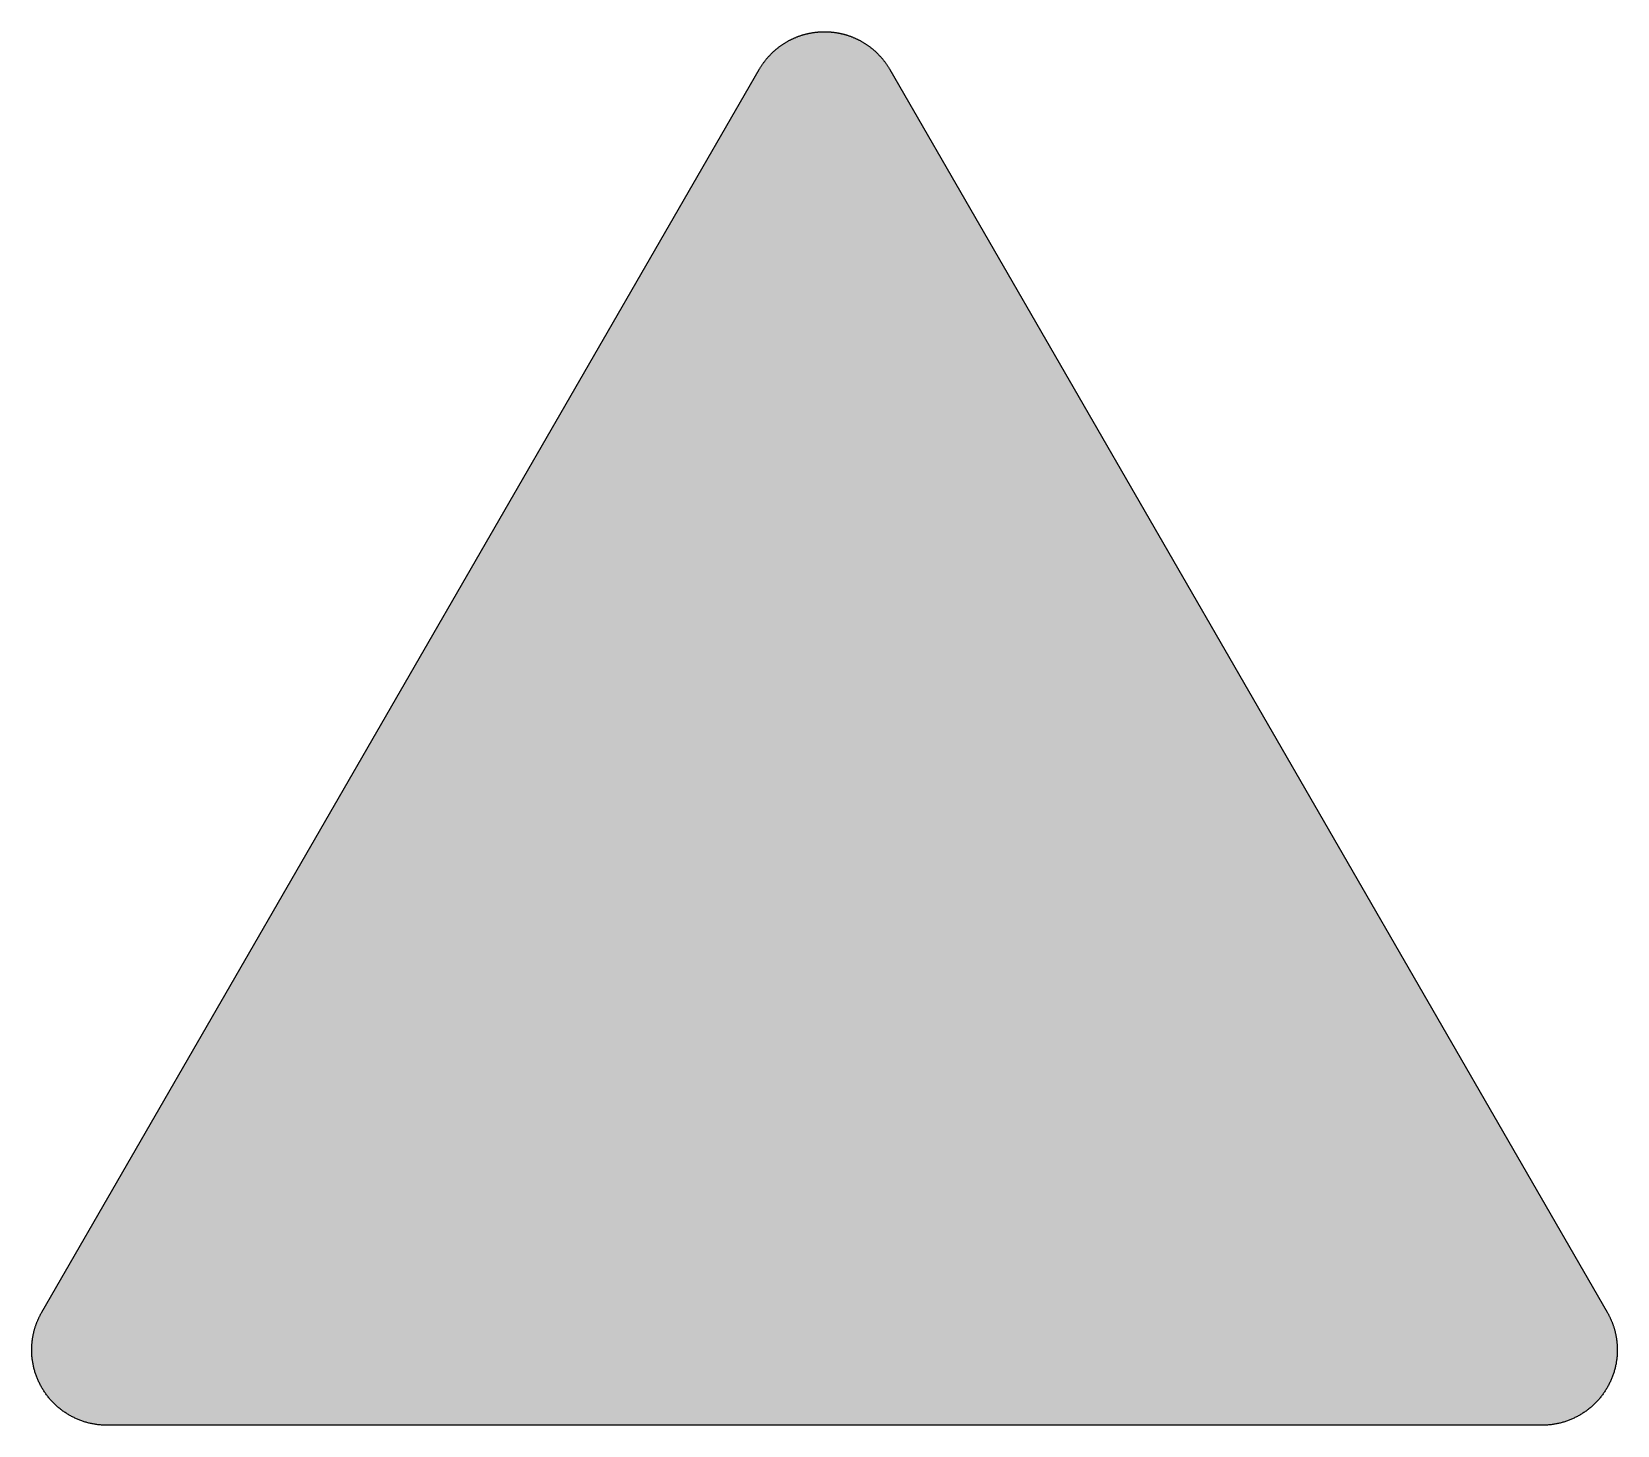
# Model space of a CAD drawing. Header units: millimetres. Extents: x 0 to 297, y 0 to 261.
import ezdxf

# ---------------------------------------------------------------- set-up
doc = ezdxf.new("R2010")
doc.units = ezdxf.units.MM

msp = doc.modelspace()

# ---------------------------------------------------------------- hatches: boundary and pattern name
msp.add_hatch(color=254).paths.add_polyline_path([(14.1633, 0.0526), (13.9878, 0.0533), (13.8125, 0.0559), (13.6373, 0.061), (13.462, 0.0686), (13.2893, 0.0787), (13.114, 0.0914), (12.9413, 0.1041), (12.7686, 0.1194), (12.5959, 0.1397), (12.4231, 0.16), (12.2504, 0.1803), (12.0777, 0.2057), (11.9075, 0.2337), (11.7373, 0.2616), (11.5672, 0.2921), (11.397, 0.3251), (11.2268, 0.3607), (11.0592, 0.3962), (10.8915, 0.4369), (10.7239, 0.4775), (10.5562, 0.5207), (10.3886, 0.5664), (10.2235, 0.6121), (10.0584, 0.6604), (9.8933, 0.7137), (9.7307, 0.7645), (9.5682, 0.8204), (9.4056, 0.8788), (9.2431, 0.9373), (9.083, 0.9982), (8.923, 1.0617), (8.763, 1.1252), (8.6055, 1.1938), (8.4455, 1.2624), (8.2906, 1.331), (8.1331, 1.4046), (7.9781, 1.4783), (7.8232, 1.5545), (7.6708, 1.6332), (7.5184, 1.7145), (7.366, 1.7958), (7.2161, 1.8796), (7.0663, 1.966), (6.919, 2.0549), (6.7716, 2.1438), (6.6243, 2.2352), (6.4795, 2.3266), (6.3348, 2.4232), (6.19, 2.5197), (6.0477, 2.6187), (5.908, 2.7178), (5.7683, 2.8219), (5.6286, 2.9261), (5.4915, 3.0302), (5.3543, 3.1394), (5.2197, 3.2487), (5.0851, 3.3579), (4.953, 3.4722), (4.8209, 3.5865), (4.6914, 3.7033), (4.5644, 3.8202), (4.4348, 3.9395), (4.3104, 4.0615), (4.1859, 4.1859), (4.0615, 4.3104), (3.9395, 4.4374), (3.8202, 4.5644), (3.7033, 4.6914), (3.5865, 4.8235), (3.4722, 4.953), (3.3579, 5.0876), (3.2487, 5.2197), (3.1369, 5.3543), (3.0302, 5.4915), (2.9235, 5.6286), (2.8194, 5.7683), (2.7178, 5.908), (2.6187, 6.0503), (2.5197, 6.19), (2.4232, 6.3348), (2.3266, 6.4795), (2.2352, 6.6243), (2.1438, 6.7716), (2.0523, 6.919), (1.966, 7.0663), (1.8796, 7.2161), (1.7958, 7.366), (1.7145, 7.5184), (1.6332, 7.6708), (1.5545, 7.8232), (1.4783, 7.9781), (1.4046, 8.1331), (1.331, 8.2906), (1.2598, 8.4455), (1.1913, 8.6055), (1.1252, 8.763), (1.0592, 8.923), (0.9982, 9.083), (0.9373, 9.2431), (0.8763, 9.4056), (0.8204, 9.5682), (0.7645, 9.7307), (0.7112, 9.8933), (0.6604, 10.0584), (0.6121, 10.2235), (0.5639, 10.3911), (0.5207, 10.5562), (0.4775, 10.7239), (0.4343, 10.8915), (0.3962, 11.0592), (0.3607, 11.2268), (0.3251, 11.397), (0.2921, 11.5672), (0.2616, 11.7373), (0.2311, 11.9075), (0.2057, 12.0802), (0.1803, 12.2504), (0.1575, 12.4231), (0.1372, 12.5959), (0.1194, 12.7686), (0.1041, 12.9413), (0.0889, 13.114), (0.0787, 13.2893), (0.0686, 13.462), (0.061, 13.6373), (0.0559, 13.8125), (0.0508, 13.9878), (0.0508, 14.163), (0.0508, 14.2773), (0.0533, 14.3942), (0.0559, 14.511), (0.0584, 14.6253), (0.0635, 14.7422), (0.0686, 14.859), (0.0737, 14.9733), (0.0813, 15.0901), (0.0889, 15.2044), (0.0991, 15.3187), (0.1092, 15.4356), (0.1194, 15.5499), (0.1321, 15.6642), (0.1448, 15.7785), (0.1575, 15.8953), (0.1727, 16.0096), (0.188, 16.1239), (0.2032, 16.2382), (0.221, 16.35), (0.2413, 16.4643), (0.2591, 16.5786), (0.2794, 16.6929), (0.2997, 16.8046), (0.3226, 16.9189), (0.3454, 17.0307), (0.3708, 17.145), (0.3937, 17.2568), (0.4191, 17.3685), (0.447, 17.4803), (0.475, 17.592), (0.5029, 17.7038), (0.5334, 17.8156), (0.5613, 17.9273), (0.5944, 18.0365), (0.6248, 18.1483), (0.6579, 18.2575), (0.6934, 18.3693), (0.7264, 18.4785), (0.762, 18.5877), (0.8001, 18.6969), (0.8382, 18.8062), (0.8763, 18.9128), (0.9144, 19.0221), (0.955, 19.1313), (0.9957, 19.238), (1.0389, 19.3446), (1.0795, 19.4539), (1.1252, 19.5605), (1.1684, 19.6647), (1.2141, 19.7714), (1.2598, 19.878), (1.3081, 19.9822), (1.3564, 20.0889), (1.4046, 20.193), (1.4554, 20.2971), (1.5062, 20.4013), (1.557, 20.5054), (1.6104, 20.607), (1.6637, 20.7112), (1.717, 20.8128), (1.7729, 20.9144), (1.8263, 21.016), (1.8847, 21.1176), (1.9406, 21.2192), (136.2523, 253.8501), (136.3091, 253.9492), (136.3675, 254.0483), (136.4285, 254.1473), (136.4894, 254.2464), (136.5504, 254.3454), (136.6139, 254.442), (136.6774, 254.5385), (136.7409, 254.635), (136.8044, 254.7315), (136.8704, 254.8255), (136.9365, 254.922), (137.0025, 255.016), (137.0711, 255.11), (137.1397, 255.2014), (137.2083, 255.2954), (137.2794, 255.3868), (137.3505, 255.4783), (137.4216, 255.5672), (137.4927, 255.6586), (137.5664, 255.7475), (137.6401, 255.8364), (137.7137, 255.9253), (137.7874, 256.0117), (137.8636, 256.098), (137.9398, 256.1844), (138.016, 256.2708), (138.0947, 256.3546), (138.1735, 256.4409), (138.2522, 256.5222), (138.3309, 256.606), (138.4122, 256.6899), (138.4935, 256.7711), (138.5748, 256.8524), (138.6586, 256.9312), (138.7399, 257.0124), (138.8237, 257.0912), (138.9075, 257.1699), (138.9939, 257.2461), (139.0802, 257.3249), (139.1641, 257.4011), (139.253, 257.4747), (139.3393, 257.5509), (139.4282, 257.6246), (139.5171, 257.6982), (139.606, 257.7719), (139.6949, 257.843), (139.7864, 257.9141), (139.8778, 257.9853), (139.9692, 258.0564), (140.0607, 258.125), (140.1547, 258.1935), (140.2486, 258.2596), (140.3426, 258.3282), (140.4366, 258.3942), (140.5331, 258.4602), (140.6296, 258.5237), (140.7262, 258.5872), (140.8227, 258.6507), (140.9192, 258.7142), (141.0183, 258.7752), (141.1173, 258.8362), (141.2164, 258.8946), (141.3154, 258.9555), (141.4145, 259.014), (141.5161, 259.0698), (141.6177, 259.1283), (141.7193, 259.1841), (141.8209, 259.2375), (141.9225, 259.2934), (142.0266, 259.3467), (142.1308, 259.3975), (142.2324, 259.4508), (142.3365, 259.5016), (142.4407, 259.5499), (142.5473, 259.6007), (142.6515, 259.6464), (142.7556, 259.6947), (142.8623, 259.7404), (142.969, 259.7861), (143.0757, 259.8318), (143.1823, 259.875), (143.289, 259.9182), (143.3957, 259.9588), (143.5049, 259.9995), (143.6116, 260.0401), (143.7208, 260.0808), (143.83, 260.1189), (143.9393, 260.1544), (144.0485, 260.1925), (144.1577, 260.2281), (144.2669, 260.2636), (144.3761, 260.2967), (144.4879, 260.3297), (144.5971, 260.3627), (144.7089, 260.3932), (144.8206, 260.4237), (144.9299, 260.4516), (145.0416, 260.4821), (145.1534, 260.5075), (145.2651, 260.5354), (145.3794, 260.5608), (145.4912, 260.5862), (145.603, 260.6091), (145.7173, 260.6319), (145.829, 260.6548), (145.9433, 260.6751), (146.0551, 260.6954), (146.1694, 260.7158), (146.2837, 260.7335), (146.398, 260.7513), (146.5123, 260.7666), (146.6266, 260.7818), (146.7409, 260.797), (146.8552, 260.8123), (146.9695, 260.825), (147.0838, 260.8351), (147.2006, 260.8478), (147.3149, 260.858), (147.4292, 260.8656), (147.5461, 260.8732), (147.6604, 260.8809), (147.7772, 260.8859), (147.8915, 260.8936), (148.0083, 260.8961), (148.1226, 260.9012), (148.2395, 260.9037), (148.3563, 260.9037), (148.4706, 260.9037), (148.5875, 260.9037), (148.7043, 260.9037), (148.8186, 260.9012), (148.9354, 260.8961), (149.0523, 260.8936), (149.1666, 260.8859), (149.2834, 260.8809), (149.3977, 260.8732), (149.512, 260.8656), (149.6289, 260.858), (149.7432, 260.8478), (149.8575, 260.8351), (149.9743, 260.825), (150.0886, 260.8123), (150.2029, 260.797), (150.3172, 260.7818), (150.4315, 260.7666), (150.5458, 260.7513), (150.6601, 260.7335), (150.7744, 260.7158), (150.8862, 260.6954), (151.0005, 260.6751), (151.1148, 260.6548), (151.2265, 260.6319), (151.3408, 260.6091), (151.4526, 260.5862), (151.5643, 260.5608), (151.6761, 260.5354), (151.7879, 260.5075), (151.8996, 260.4821), (152.0114, 260.4516), (152.1231, 260.4237), (152.2349, 260.3932), (152.3467, 260.3627), (152.4559, 260.3297), (152.5676, 260.2967), (152.6769, 260.2636), (152.7861, 260.2281), (152.8953, 260.1925), (153.0045, 260.1544), (153.1137, 260.1189), (153.223, 260.0808), (153.3296, 260.0401), (153.4389, 259.9995), (153.5455, 259.9588), (153.6548, 259.9182), (153.7614, 259.875), (153.8681, 259.8318), (153.9748, 259.7861), (154.0789, 259.7404), (154.1856, 259.6947), (154.2923, 259.6464), (154.3964, 259.6007), (154.5006, 259.5499), (154.6047, 259.5016), (154.7089, 259.4508), (154.813, 259.3975), (154.9171, 259.3467), (155.0187, 259.2934), (155.1203, 259.2375), (155.2245, 259.1841), (155.3261, 259.1283), (155.4251, 259.0698), (155.5267, 259.014), (155.6283, 258.9555), (155.7274, 258.8946), (155.8265, 258.8362), (155.9255, 258.7752), (156.022, 258.7142), (156.1211, 258.6507), (156.2176, 258.5872), (156.3141, 258.5237), (156.4107, 258.4602), (156.5046, 258.3942), (156.6012, 258.3282), (156.6951, 258.2596), (156.7866, 258.1935), (156.8806, 258.125), (156.972, 258.0564), (157.066, 257.9853), (157.1574, 257.9141), (157.2463, 257.843), (157.3378, 257.7719), (157.4267, 257.6982), (157.5156, 257.6246), (157.6019, 257.5509), (157.6908, 257.4747), (157.7772, 257.4011), (157.8635, 257.3249), (157.9499, 257.2461), (158.0337, 257.1699), (158.1201, 257.0912), (158.2039, 257.0124), (158.2852, 256.9312), (158.369, 256.8524), (158.4503, 256.7711), (158.5316, 256.6899), (158.6103, 256.606), (158.6916, 256.5222), (158.7703, 256.4409), (158.8491, 256.3546), (158.9253, 256.2708), (159.004, 256.1844), (159.0802, 256.098), (159.1539, 256.0117), (159.2301, 255.9253), (159.3037, 255.8364), (159.3774, 255.7475), (159.451, 255.6586), (159.5222, 255.5672), (159.5933, 255.4783), (159.6644, 255.3868), (159.7355, 255.2954), (159.8041, 255.2014), (159.8727, 255.11), (159.9387, 255.016), (160.0073, 254.922), (160.0733, 254.8255), (160.1368, 254.7315), (160.2029, 254.635), (160.2664, 254.5385), (160.3299, 254.442), (160.3908, 254.3454), (160.4543, 254.2464), (160.5153, 254.1473), (160.5737, 254.0483), (160.6347, 253.9492), (160.6906, 253.8476), (295.0023, 21.2192), (295.0591, 21.1176), (295.115, 21.016), (295.1709, 20.9144), (295.2267, 20.8128), (295.2801, 20.7112), (295.3334, 20.607), (295.3868, 20.5054), (295.4376, 20.4013), (295.4884, 20.2971), (295.5392, 20.193), (295.5874, 20.0889), (295.6357, 19.9822), (295.6814, 19.878), (295.7297, 19.7714), (295.7754, 19.6647), (295.8186, 19.5605), (295.8617, 19.4539), (295.9049, 19.3446), (295.9481, 19.238), (295.9887, 19.1313), (296.0294, 19.0221), (296.0675, 18.9128), (296.1056, 18.8062), (296.1437, 18.6969), (296.1792, 18.5877), (296.2148, 18.4785), (296.2504, 18.3693), (296.2834, 18.2575), (296.3164, 18.1483), (296.3494, 18.0365), (296.3799, 17.9273), (296.4104, 17.8156), (296.4409, 17.7038), (296.4688, 17.592), (296.4967, 17.4803), (296.5221, 17.3685), (296.5475, 17.2568), (296.5729, 17.145), (296.5958, 17.0307), (296.6212, 16.9189), (296.6415, 16.8046), (296.6644, 16.6929), (296.6822, 16.5786), (296.7025, 16.4643), (296.7203, 16.35), (296.738, 16.2382), (296.7558, 16.1239), (296.7711, 16.0096), (296.7838, 15.8953), (296.799, 15.7785), (296.8117, 15.6642), (296.8244, 15.5499), (296.8346, 15.4356), (296.8447, 15.3187), (296.8523, 15.2044), (296.86, 15.0901), (296.8676, 14.9733), (296.8752, 14.859), (296.8803, 14.7422), (296.8828, 14.6253), (296.8879, 14.511), (296.8904, 14.3942), (296.8904, 14.2773), (296.8904, 14.163), (296.8904, 13.9878), (296.8879, 13.8125), (296.8828, 13.6373), (296.8752, 13.462), (296.865, 13.2893), (296.8523, 13.114), (296.8396, 12.9413), (296.8219, 12.7686), (296.8041, 12.5959), (296.7838, 12.4231), (296.7609, 12.2504), (296.738, 12.0802), (296.7101, 11.9075), (296.6822, 11.7373), (296.6517, 11.5672), (296.6187, 11.397), (296.5831, 11.2268), (296.545, 11.0592), (296.5069, 10.8915), (296.4663, 10.7239), (296.4231, 10.5562), (296.3774, 10.3911), (296.3316, 10.2235), (296.2808, 10.0584), (296.23, 9.8933), (296.1767, 9.7307), (296.1234, 9.5682), (296.0649, 9.4056), (296.0065, 9.2431), (295.9456, 9.083), (295.8821, 8.923), (295.8186, 8.763), (295.75, 8.6055), (295.6814, 8.4455), (295.6103, 8.2906), (295.5392, 8.1331), (295.463, 7.9781), (295.3868, 7.8232), (295.3106, 7.6708), (295.2293, 7.5184), (295.148, 7.366), (295.0642, 7.2161), (294.9778, 7.0663), (294.8889, 6.919), (294.8, 6.7716), (294.7086, 6.6243), (294.6146, 6.4795), (294.5206, 6.3348), (294.4241, 6.19), (294.325, 6.0503), (294.226, 5.908), (294.1218, 5.7683), (294.0177, 5.6286), (293.9136, 5.4915), (293.8043, 5.3543), (293.6951, 5.2197), (293.5859, 5.0876), (293.4716, 4.953), (293.3573, 4.8235), (293.2405, 4.6914), (293.1236, 4.5644), (293.0042, 4.4374), (292.8823, 4.3104), (292.7579, 4.1859), (292.6334, 4.0615), (292.5089, 3.9395), (292.3794, 3.8202), (292.2524, 3.7033), (292.1203, 3.5865), (291.9908, 3.4722), (291.8562, 3.3579), (291.7241, 3.2487), (291.5895, 3.1394), (291.4523, 3.0302), (291.3151, 2.9261), (291.1754, 2.8219), (291.0357, 2.7178), (290.8935, 2.6187), (290.7513, 2.5197), (290.609, 2.4232), (290.4642, 2.3266), (290.3195, 2.2352), (290.1721, 2.1438), (290.0248, 2.0549), (289.8775, 1.966), (289.7276, 1.8796), (289.5778, 1.7958), (289.4254, 1.7145), (289.273, 1.6332), (289.118, 1.5545), (288.9656, 1.4783), (288.8107, 1.4046), (288.6532, 1.331), (288.4957, 1.2624), (288.3383, 1.1938), (288.1808, 1.1252), (288.0208, 1.0617), (287.8607, 0.9982), (287.7007, 0.9373), (287.5382, 0.8788), (287.3756, 0.8204), (287.213, 0.7645), (287.0479, 0.7137), (286.8854, 0.6604), (286.7203, 0.6121), (286.5526, 0.5664), (286.3875, 0.5207), (286.2199, 0.4775), (286.0523, 0.4369), (285.8846, 0.3962), (285.7144, 0.3607), (285.5468, 0.3251), (285.3766, 0.2921), (285.2064, 0.2616), (285.0363, 0.2337), (284.8635, 0.2057), (284.6934, 0.1803), (284.5206, 0.16), (284.3479, 0.1397), (284.1752, 0.1194), (284.0025, 0.1041), (283.8272, 0.0914), (283.6545, 0.0787), (283.4792, 0.0686), (283.3065, 0.061), (283.1313, 0.0559), (282.956, 0.0533), (282.7807, 0.0508)])
h = msp.add_hatch(color=22)
h.paths.add_polyline_path([(14.1633, 5.3442), (13.9344, 5.3467), (13.7084, 5.3543), (13.4849, 5.3696), (13.2613, 5.3873), (13.0378, 5.4127), (12.8194, 5.4458), (12.6009, 5.4813), (12.385, 5.522), (12.1717, 5.5677), (11.9583, 5.621), (11.7475, 5.6769), (11.5392, 5.7404), (11.3335, 5.8064), (11.1303, 5.8776), (10.9296, 5.9538), (10.729, 6.035), (10.5334, 6.1214), (10.3378, 6.2128), (10.1473, 6.3068), (9.9593, 6.4084), (9.7714, 6.5126), (9.5885, 6.6192), (9.4082, 6.7335), (9.2304, 6.8504), (9.0576, 6.9698), (8.8849, 7.0942), (8.7173, 7.2238), (8.5522, 7.3584), (8.3896, 7.493), (8.2321, 7.6352), (8.0772, 7.7775), (7.9273, 7.9273), (7.7775, 8.0772), (7.6352, 8.2321), (7.493, 8.3922), (7.3558, 8.5522), (7.2238, 8.7173), (7.0942, 8.8849), (6.9698, 9.0576), (6.8504, 9.2329), (6.7335, 9.4082), (6.6192, 9.5885), (6.5126, 9.7739), (6.4084, 9.9593), (6.3068, 10.1473), (6.2128, 10.3403), (6.1214, 10.5334), (6.035, 10.729), (5.9538, 10.9296), (5.8776, 11.1303), (5.8064, 11.3335), (5.7404, 11.5392), (5.6769, 11.7475), (5.621, 11.9583), (5.5677, 12.1717), (5.522, 12.385), (5.4813, 12.6009), (5.4432, 12.8194), (5.4127, 13.0404), (5.3873, 13.2613), (5.3696, 13.4849), (5.3543, 13.7084), (5.3467, 13.9344), (5.3416, 14.163), (5.3442, 14.2342), (5.3442, 14.3078), (5.3442, 14.3789), (5.3467, 14.4526), (5.3492, 14.5237), (5.3543, 14.5974), (5.3569, 14.6685), (5.3619, 14.7422), (5.367, 14.8133), (5.3721, 14.8869), (5.3797, 14.9581), (5.3848, 15.0292), (5.3924, 15.1003), (5.4, 15.174), (5.4102, 15.2451), (5.4178, 15.3162), (5.428, 15.3873), (5.4381, 15.4584), (5.4483, 15.5296), (5.461, 15.6007), (5.4737, 15.6718), (5.4864, 15.7429), (5.4991, 15.814), (5.5118, 15.8852), (5.527, 15.9563), (5.5423, 16.0249), (5.5575, 16.096), (5.5728, 16.1671), (5.5905, 16.2357), (5.6083, 16.3068), (5.6261, 16.3754), (5.6439, 16.444), (5.6617, 16.5151), (5.682, 16.5837), (5.7023, 16.6522), (5.7226, 16.7208), (5.7429, 16.7919), (5.7658, 16.8605), (5.7887, 16.9266), (5.8115, 16.9951), (5.8344, 17.0637), (5.8572, 17.1323), (5.8826, 17.2009), (5.908, 17.2669), (5.9334, 17.3355), (5.9588, 17.4015), (5.9868, 17.4676), (6.0147, 17.5362), (6.0427, 17.6022), (6.0706, 17.6682), (6.0985, 17.7343), (6.129, 17.8003), (6.1595, 17.8664), (6.19, 17.9299), (6.2205, 17.9959), (6.2509, 18.0619), (6.284, 18.1254), (6.317, 18.1915), (6.35, 18.255), (6.383, 18.3185), (6.4186, 18.382), (6.4541, 18.4455), (6.4897, 18.509), (6.5253, 18.5725), (140.8356, 251.2042), (140.909, 251.3305), (140.9852, 251.4549), (141.064, 251.5794), (141.1453, 251.7013), (141.2265, 251.8232), (141.3129, 251.9426), (141.3967, 252.0594), (141.4856, 252.1763), (141.5745, 252.2906), (141.666, 252.4023), (141.7599, 252.5141), (141.8539, 252.6233), (141.9504, 252.73), (142.0495, 252.8367), (142.1486, 252.9408), (142.2502, 253.0424), (142.3518, 253.144), (142.4559, 253.2431), (142.5626, 253.3396), (142.6693, 253.4336), (142.7785, 253.5276), (142.8877, 253.619), (142.9995, 253.7104), (143.1112, 253.7968), (143.2255, 253.8832), (143.3424, 253.967), (143.4592, 254.0483), (143.576, 254.1295), (143.6954, 254.2083), (143.8173, 254.2845), (143.9393, 254.3581), (144.0612, 254.4318), (144.1856, 254.5004), (144.3126, 254.569), (144.4371, 254.635), (144.5666, 254.701), (144.6936, 254.762), (144.8232, 254.823), (144.9553, 254.8814), (145.0848, 254.9373), (145.2194, 254.9906), (145.3515, 255.0414), (145.4861, 255.0922), (145.6207, 255.1405), (145.7579, 255.1836), (145.8951, 255.2268), (146.0322, 255.2675), (146.1694, 255.3081), (146.3091, 255.3437), (146.4488, 255.3792), (146.591, 255.4097), (146.7307, 255.4402), (146.873, 255.4681), (147.0152, 255.491), (147.16, 255.5138), (147.3022, 255.5342), (147.447, 255.5519), (147.5918, 255.5697), (147.7391, 255.5824), (147.8839, 255.5926), (148.0312, 255.6027), (148.176, 255.6078), (148.3233, 255.6104), (148.4706, 255.6129), (148.6179, 255.6104), (148.7653, 255.6078), (148.9126, 255.6027), (149.0599, 255.5926), (149.2047, 255.5824), (149.3495, 255.5697), (149.4942, 255.5519), (149.639, 255.5342), (149.7838, 255.5138), (149.926, 255.491), (150.0683, 255.4681), (150.2105, 255.4402), (150.3528, 255.4097), (150.4925, 255.3792), (150.6347, 255.3437), (150.7719, 255.3081), (150.9116, 255.2675), (151.0487, 255.2268), (151.1859, 255.1836), (151.323, 255.1405), (151.4577, 255.0922), (151.5923, 255.0414), (151.7244, 254.9906), (151.8564, 254.9373), (151.9885, 254.8814), (152.1206, 254.823), (152.2501, 254.762), (152.3771, 254.701), (152.5041, 254.635), (152.6311, 254.569), (152.7581, 254.5004), (152.8801, 254.4318), (153.0045, 254.3581), (153.1264, 254.2845), (153.2458, 254.2083), (153.3652, 254.1295), (153.4846, 254.0483), (153.6014, 253.967), (153.7157, 253.8832), (153.83, 253.7968), (153.9443, 253.7104), (154.0561, 253.619), (154.1653, 253.5276), (154.2745, 253.4336), (154.3812, 253.3396), (154.4879, 253.2431), (154.592, 253.144), (154.6936, 253.0424), (154.7952, 252.9408), (154.8943, 252.8367), (154.9933, 252.73), (155.0899, 252.6233), (155.1838, 252.5141), (155.2778, 252.4023), (155.3693, 252.2906), (155.4582, 252.1763), (155.5471, 252.0594), (155.6334, 251.9426), (155.7172, 251.8232), (155.7985, 251.7013), (155.8798, 251.5794), (155.9585, 251.4549), (156.0347, 251.3305), (156.1109, 251.2035), (290.4201, 18.5734), (290.4541, 18.509), (290.4896, 18.4455), (290.5252, 18.382), (290.5608, 18.3185), (290.5938, 18.255), (290.6268, 18.1915), (290.6598, 18.1254), (290.6903, 18.0619), (290.7233, 17.9959), (290.7538, 17.9299), (290.7843, 17.8664), (290.8148, 17.8003), (290.8452, 17.7343), (290.8732, 17.6682), (290.9011, 17.6022), (290.9291, 17.5362), (290.957, 17.4676), (290.9824, 17.4015), (291.0103, 17.3355), (291.0357, 17.2669), (291.0611, 17.2009), (291.084, 17.1323), (291.1094, 17.0637), (291.1323, 16.9951), (291.1551, 16.9266), (291.178, 16.8605), (291.1983, 16.7919), (291.2212, 16.7208), (291.2415, 16.6522), (291.2618, 16.5837), (291.2796, 16.5151), (291.2999, 16.444), (291.3177, 16.3754), (291.3355, 16.3068), (291.3532, 16.2357), (291.3685, 16.1671), (291.3863, 16.096), (291.4015, 16.0249), (291.4167, 15.9563), (291.4294, 15.8852), (291.4447, 15.814), (291.4574, 15.7429), (291.4701, 15.6718), (291.4828, 15.6007), (291.4929, 15.5296), (291.5031, 15.4584), (291.5133, 15.3873), (291.5234, 15.3162), (291.5336, 15.2451), (291.5412, 15.174), (291.5488, 15.1003), (291.5564, 15.0292), (291.5641, 14.9581), (291.5691, 14.8869), (291.5768, 14.8133), (291.5818, 14.7422), (291.5844, 14.6685), (291.5895, 14.5974), (291.592, 14.5237), (291.5945, 14.4526), (291.5971, 14.3789), (291.5996, 14.3078), (291.5996, 14.2342), (291.5996, 14.163), (291.5971, 13.9344), (291.5895, 13.7084), (291.5742, 13.4849), (291.5539, 13.2613), (291.5285, 13.0404), (291.498, 12.8194), (291.4625, 12.6009), (291.4218, 12.385), (291.3736, 12.1717), (291.3228, 11.9583), (291.2643, 11.7475), (291.2034, 11.5392), (291.1373, 11.3335), (291.0637, 11.1303), (290.9875, 10.9296), (290.9062, 10.729), (290.8198, 10.5334), (290.7309, 10.3403), (290.6344, 10.1473), (290.5354, 9.9593), (290.4312, 9.7739), (290.322, 9.5885), (290.2102, 9.4082), (290.0934, 9.2329), (289.974, 9.0576), (289.847, 8.8849), (289.72, 8.7173), (289.5854, 8.5522), (289.4482, 8.3922), (289.3085, 8.2321), (289.1638, 8.0772), (289.0164, 7.9273), (288.8666, 7.7775), (288.7116, 7.6352), (288.5516, 7.493), (288.3916, 7.3584), (288.2265, 7.2238), (288.0563, 7.0942), (287.8861, 6.9698), (287.7109, 6.8504), (287.5331, 6.7335), (287.3527, 6.6192), (287.1699, 6.5126), (286.9844, 6.4084), (286.7965, 6.3068), (286.6034, 6.2128), (286.4104, 6.1214), (286.2148, 6.035), (286.0142, 5.9538), (285.8135, 5.8776), (285.6103, 5.8064), (285.4046, 5.7404), (285.1963, 5.6769), (284.9855, 5.621), (284.7721, 5.5677), (284.5587, 5.522), (284.3428, 5.4813), (284.1244, 5.4458), (283.9034, 5.4127), (283.6824, 5.3873), (283.4589, 5.3696), (283.2354, 5.3543), (283.0093, 5.3467), (282.7807, 5.3442)])
h.paths.add_polyline_path([(44.716, 31.8026), (148.4725, 211.5167), (252.2305, 31.8026)], flags=16)
h = msp.add_hatch(color=59)
edge = h.paths.add_edge_path()
edge.add_line((133.4795, 75.0179), (133.5227, 75.0164))
edge.add_line((133.5227, 75.0164), (133.5684, 75.0164))
edge.add_line((133.5684, 75.0164), (133.6142, 75.0138))
edge.add_line((133.6142, 75.0138), (133.6573, 75.0113))
edge.add_line((133.6573, 75.0113), (133.7031, 75.0087))
edge.add_line((133.7031, 75.0087), (133.7462, 75.0062))
edge.add_line((133.7462, 75.0062), (133.7894, 75.0037))
edge.add_line((133.7894, 75.0037), (133.8326, 74.9986))
edge.add_line((133.8326, 74.9986), (133.8758, 74.9935))
edge.add_line((133.8758, 74.9935), (133.919, 74.9884))
edge.add_line((133.919, 74.9884), (133.9621, 74.9833))
edge.add_line((133.9621, 74.9833), (134.0028, 74.9783))
edge.add_line((134.0028, 74.9783), (134.0434, 74.9706))
edge.add_line((134.0434, 74.9706), (134.0841, 74.963))
edge.add_line((134.0841, 74.963), (134.1247, 74.9554))
edge.add_line((134.1247, 74.9554), (134.1653, 74.9478))
edge.add_line((134.1653, 74.9478), (134.2034, 74.9376))
edge.add_line((134.2034, 74.9376), (134.2441, 74.93))
edge.add_line((134.2441, 74.93), (134.2822, 74.9198))
edge.add_line((134.2822, 74.9198), (134.3203, 74.9097))
edge.add_line((134.3203, 74.9097), (134.3558, 74.8995))
edge.add_line((134.3558, 74.8995), (134.3939, 74.8894))
edge.add_line((134.3939, 74.8894), (134.4295, 74.8767))
edge.add_line((134.4295, 74.8767), (134.4651, 74.8665))
edge.add_line((134.4651, 74.8665), (134.5006, 74.8538))
edge.add_line((134.5006, 74.8538), (134.5336, 74.8411))
edge.add_line((134.5336, 74.8411), (134.5667, 74.8284))
edge.add_line((134.5667, 74.8284), (134.5997, 74.8157))
edge.add_line((134.5997, 74.8157), (134.6327, 74.803))
edge.add_line((134.6327, 74.803), (134.6632, 74.7878))
edge.add_line((134.6632, 74.7878), (134.6962, 74.7725))
edge.add_line((134.6962, 74.7725), (134.7267, 74.7598))
edge.add_line((134.7267, 74.7598), (134.7546, 74.7446))
edge.add_line((134.7546, 74.7446), (134.7851, 74.7268))
edge.add_line((134.7851, 74.7268), (134.813, 74.7116))
edge.add_line((134.813, 74.7116), (134.8384, 74.6963))
edge.add_line((134.8384, 74.6963), (134.8664, 74.6785))
edge.add_line((134.8664, 74.6785), (134.8918, 74.6633))
edge.add_line((134.8918, 74.6633), (134.9172, 74.6455))
edge.add_line((134.9172, 74.6455), (134.94, 74.6277))
edge.add_line((134.94, 74.6277), (134.9654, 74.61))
edge.add_line((134.9654, 74.61), (134.9858, 74.5922))
edge.add_line((134.9858, 74.5922), (135.0086, 74.5744))
edge.add_line((135.0086, 74.5744), (135.0289, 74.5566))
edge.add_line((135.0289, 74.5566), (135.0493, 74.5363))
edge.add_line((135.0493, 74.5363), (135.067, 74.5185))
edge.add_line((135.067, 74.5185), (135.0874, 74.4982))
edge.add_line((135.0874, 74.4982), (135.1026, 74.4779))
edge.add_line((135.1026, 74.4779), (135.1204, 74.4576))
edge.add_line((135.1204, 74.4576), (135.1356, 74.4372))
edge.add_line((135.1356, 74.4372), (135.1483, 74.4169))
edge.add_line((135.1483, 74.4169), (135.1636, 74.3966))
edge.add_line((135.1636, 74.3966), (135.1763, 74.3763))
edge.add_line((135.1763, 74.3763), (135.1864, 74.356))
edge.add_line((135.1864, 74.356), (135.1966, 74.3331))
edge.add_line((135.1966, 74.3331), (135.2067, 74.3128))
edge.add_line((135.2067, 74.3128), (135.2144, 74.2899))
edge.add_line((135.2144, 74.2899), (135.222, 74.2696))
edge.add_line((135.222, 74.2696), (135.2271, 74.2467))
edge.add_line((135.2271, 74.2467), (135.2321, 74.2239))
edge.add_line((135.2321, 74.2239), (135.2372, 74.2036))
edge.add_line((135.2372, 74.2036), (135.2398, 74.1807))
edge.add_line((135.2398, 74.1807), (135.2423, 74.1578))
edge.add_line((135.2423, 74.1578), (135.2423, 74.135))
edge.add_line((135.2423, 74.135), (135.2423, 74.1147))
edge.add_line((135.2423, 74.1147), (135.2398, 74.0943))
edge.add_line((135.2398, 74.0943), (135.2372, 74.074))
edge.add_line((135.2372, 74.074), (135.2347, 74.0537))
edge.add_line((135.2347, 74.0537), (135.2296, 74.0334))
edge.add_line((135.2296, 74.0334), (135.2245, 74.0156))
edge.add_line((135.2245, 74.0156), (135.2194, 73.9953))
edge.add_line((135.2194, 73.9953), (135.2144, 73.975))
edge.add_line((135.2144, 73.975), (135.2067, 73.9546))
edge.add_line((135.2067, 73.9546), (135.1966, 73.9369))
edge.add_line((135.1966, 73.9369), (135.189, 73.9165))
edge.add_line((135.189, 73.9165), (135.1788, 73.8988))
edge.add_line((135.1788, 73.8988), (135.1661, 73.881))
edge.add_line((135.1661, 73.881), (135.1559, 73.8607))
edge.add_line((135.1559, 73.8607), (135.1432, 73.8429))
edge.add_line((135.1432, 73.8429), (135.1305, 73.8251))
edge.add_line((135.1305, 73.8251), (135.1153, 73.8073))
edge.add_line((135.1153, 73.8073), (135.1001, 73.7895))
edge.add_line((135.1001, 73.7895), (135.0848, 73.7718))
edge.add_line((135.0848, 73.7718), (135.0696, 73.754))
edge.add_line((135.0696, 73.754), (135.0518, 73.7362))
edge.add_line((135.0518, 73.7362), (135.034, 73.7184))
edge.add_line((135.034, 73.7184), (135.0162, 73.7032))
edge.add_line((135.0162, 73.7032), (134.9959, 73.6854))
edge.add_line((134.9959, 73.6854), (134.9756, 73.6702))
edge.add_line((134.9756, 73.6702), (134.9553, 73.6524))
edge.add_line((134.9553, 73.6524), (134.935, 73.6371))
edge.add_line((134.935, 73.6371), (134.9121, 73.6219))
edge.add_line((134.9121, 73.6219), (134.8892, 73.6067))
edge.add_line((134.8892, 73.6067), (134.8664, 73.5914))
edge.add_line((134.8664, 73.5914), (134.8435, 73.5762))
edge.add_line((134.8435, 73.5762), (134.8181, 73.5609))
edge.add_line((134.8181, 73.5609), (134.7927, 73.5457))
edge.add_line((134.7927, 73.5457), (134.7673, 73.533))
edge.add_line((134.7673, 73.533), (134.7394, 73.5178))
edge.add_line((134.7394, 73.5178), (134.714, 73.5051))
edge.add_line((134.714, 73.5051), (134.686, 73.4924))
edge.add_line((134.686, 73.4924), (134.6581, 73.4797))
edge.add_line((134.6581, 73.4797), (134.6276, 73.467))
edge.add_line((134.6276, 73.467), (134.5997, 73.4543))
edge.add_line((134.5997, 73.4543), (134.5692, 73.4416))
edge.add_line((134.5692, 73.4416), (134.5387, 73.4289))
edge.add_line((134.5387, 73.4289), (134.5082, 73.4187))
edge.add_line((134.5082, 73.4187), (134.4752, 73.4085))
edge.add_line((134.4752, 73.4085), (134.4447, 73.3958))
edge.add_line((134.4447, 73.3958), (134.4117, 73.3857))
edge.add_line((134.4117, 73.3857), (134.3787, 73.3755))
edge.add_line((134.3787, 73.3755), (134.3457, 73.3679))
edge.add_line((134.3457, 73.3679), (134.3101, 73.3577))
edge.add_line((134.3101, 73.3577), (134.2771, 73.3476))
edge.add_line((134.2771, 73.3476), (134.2415, 73.34))
edge.add_line((134.2415, 73.34), (134.206, 73.3323))
edge.add_line((134.206, 73.3323), (134.1704, 73.3247))
edge.add_line((134.1704, 73.3247), (134.1349, 73.3171))
edge.add_line((134.1349, 73.3171), (134.0968, 73.3095))
edge.add_line((134.0968, 73.3095), (134.0612, 73.3019))
edge.add_line((134.0612, 73.3019), (134.0231, 73.2968))
edge.add_line((134.0231, 73.2968), (133.985, 73.2892))
edge.add_line((133.985, 73.2892), (133.9469, 73.2841))
edge.add_line((133.9469, 73.2841), (133.9088, 73.279))
edge.add_line((133.9088, 73.279), (133.8682, 73.2739))
edge.add_line((133.8682, 73.2739), (133.8301, 73.2714))
edge.add_line((133.8301, 73.2714), (133.7894, 73.2663))
edge.add_line((133.7894, 73.2663), (133.7488, 73.2638))
edge.add_line((133.7488, 73.2638), (129.8526, 72.9619))
edge.add_line((129.8526, 72.9619), (129.3444, 72.9209))
edge.add_line((129.3444, 72.9209), (128.839, 72.8802))
edge.add_line((128.839, 72.8802), (128.336, 72.837))
edge.add_line((128.336, 72.837), (127.8382, 72.7939))
edge.add_line((127.8382, 72.7939), (127.3404, 72.7507))
edge.add_line((127.3404, 72.7507), (126.8425, 72.7075))
edge.add_line((126.8425, 72.7075), (126.3498, 72.6618))
edge.add_line((126.3498, 72.6618), (125.8595, 72.6135))
edge.add_line((125.8595, 72.6135), (125.3719, 72.5653))
edge.add_line((125.3719, 72.5653), (124.8842, 72.517))
edge.add_line((124.8842, 72.517), (124.4016, 72.4687))
edge.add_line((124.4016, 72.4687), (123.9215, 72.4179))
edge.add_line((123.9215, 72.4179), (123.4415, 72.3646))
edge.add_line((123.4415, 72.3646), (122.9665, 72.3138))
edge.add_line((122.9665, 72.3138), (122.4915, 72.2605))
edge.add_line((122.4915, 72.2605), (122.0216, 72.2046))
edge.add_line((122.0216, 72.2046), (121.5542, 72.1512))
edge.add_line((121.5542, 72.1512), (121.0869, 72.0928))
edge.add_line((121.0869, 72.0928), (120.6246, 72.0369))
edge.add_line((120.6246, 72.0369), (120.1649, 71.9785))
edge.add_line((120.1649, 71.9785), (119.7077, 71.9201))
edge.add_line((119.7077, 71.9201), (119.253, 71.8591))
edge.add_line((119.253, 71.8591), (118.8009, 71.8007))
edge.add_line((118.8009, 71.8007), (118.3538, 71.7372))
edge.add_line((118.3538, 71.7372), (117.9068, 71.6763))
edge.add_line((117.9068, 71.6763), (117.4648, 71.6128))
edge.add_line((117.4648, 71.6128), (117.0229, 71.5467))
edge.add_line((117.0229, 71.5467), (116.586, 71.4832))
edge.add_line((116.586, 71.4832), (116.1517, 71.4172))
edge.add_line((116.1517, 71.4172), (115.7199, 71.3511))
edge.add_line((115.7199, 71.3511), (115.2931, 71.2826))
edge.add_line((115.2931, 71.2826), (114.8664, 71.214))
edge.add_line((114.8664, 71.214), (114.4448, 71.1454))
edge.add_line((114.4448, 71.1454), (114.0257, 71.0743))
edge.add_line((114.0257, 71.0743), (113.6117, 71.0032))
edge.add_line((113.6117, 71.0032), (113.1976, 70.932))
edge.add_line((113.1976, 70.932), (112.7887, 70.8584))
edge.add_line((112.7887, 70.8584), (112.3823, 70.7847))
edge.add_line((112.3823, 70.7847), (111.981, 70.7111))
edge.add_line((111.981, 70.7111), (111.5797, 70.6349))
edge.add_line((111.5797, 70.6349), (111.1834, 70.5587))
edge.add_line((111.1834, 70.5587), (110.7923, 70.4825))
edge.add_line((110.7923, 70.4825), (110.4011, 70.4037))
edge.add_line((110.4011, 70.4037), (110.015, 70.3275))
edge.add_line((110.015, 70.3275), (109.634, 70.2462))
edge.add_line((109.634, 70.2462), (109.253, 70.1675))
edge.add_line((109.253, 70.1675), (108.8796, 70.0862))
edge.add_line((108.8796, 70.0862), (108.5063, 70.0049))
edge.add_line((108.5063, 70.0049), (108.138, 69.9237))
edge.add_line((108.138, 69.9237), (107.7722, 69.8398))
edge.add_line((107.7722, 69.8398), (107.4115, 69.756))
edge.add_line((107.4115, 69.756), (107.0534, 69.6722))
edge.add_line((107.0534, 69.6722), (106.7003, 69.5858))
edge.add_line((106.7003, 69.5858), (106.3498, 69.4995))
edge.add_line((106.3498, 69.4995), (106.0018, 69.4131))
edge.add_line((106.0018, 69.4131), (105.6615, 69.3242))
edge.add_line((105.6615, 69.3242), (105.3211, 69.2379))
edge.add_line((105.3211, 69.2379), (104.9858, 69.149))
edge.add_line((104.9858, 69.149), (104.6556, 69.0575))
edge.add_line((104.6556, 69.0575), (104.328, 68.9686))
edge.add_line((104.328, 68.9686), (104.0028, 68.8772))
edge.add_line((104.0028, 68.8772), (103.6853, 68.7857))
edge.add_line((103.6853, 68.7857), (103.3678, 68.6918))
edge.add_line((103.3678, 68.6918), (103.058, 68.5978))
edge.add_line((103.058, 68.5978), (102.7481, 68.5038))
edge.add_line((102.7481, 68.5038), (102.4458, 68.4098))
edge.add_line((102.4458, 68.4098), (102.1486, 68.3158))
edge.add_line((102.1486, 68.3158), (101.854, 68.2193))
edge.add_line((101.854, 68.2193), (101.5644, 68.1228))
edge.add_line((101.5644, 68.1228), (101.28, 68.0263))
edge.add_line((101.28, 68.0263), (101.0006, 67.9298))
edge.add_line((101.0006, 67.9298), (100.7237, 67.8332))
edge.add_line((100.7237, 67.8332), (100.4519, 67.7342))
edge.add_line((100.4519, 67.7342), (100.1852, 67.6351))
edge.add_line((100.1852, 67.6351), (99.9236, 67.5361))
edge.add_line((99.9236, 67.5361), (99.6671, 67.437))
edge.add_line((99.6671, 67.437), (99.4131, 67.3379))
edge.add_line((99.4131, 67.3379), (99.1667, 67.2363))
edge.add_line((99.1667, 67.2363), (98.9228, 67.1347))
edge.add_line((98.9228, 67.1347), (98.6841, 67.0331))
edge.add_line((98.6841, 67.0331), (98.4504, 66.9315))
edge.add_line((98.4504, 66.9315), (98.2193, 66.8299))
edge.add_line((98.2193, 66.8299), (97.9957, 66.7283))
edge.add_line((97.9957, 66.7283), (97.7748, 66.6242))
edge.add_line((97.7748, 66.6242), (97.5614, 66.5201))
edge.add_line((97.5614, 66.5201), (97.3506, 66.4159))
edge.add_line((97.3506, 66.4159), (97.1448, 66.3118))
edge.add_line((97.1448, 66.3118), (96.9416, 66.2076))
edge.add_line((96.9416, 66.2076), (96.7461, 66.1035))
edge.add_line((96.7461, 66.1035), (96.5556, 65.9968))
edge.add_line((96.5556, 65.9968), (96.3676, 65.8927))
edge.add_line((96.3676, 65.8927), (96.1847, 65.786))
edge.add_line((96.1847, 65.786), (96.0095, 65.6793))
edge.add_line((96.0095, 65.6793), (95.8367, 65.5726))
edge.add_line((95.8367, 65.5726), (95.6691, 65.466))
edge.add_line((95.6691, 65.466), (95.5065, 65.3567))
edge.add_line((95.5065, 65.3567), (95.3465, 65.2501))
edge.add_line((95.3465, 65.2501), (95.1941, 65.1408))
edge.add_line((95.1941, 65.1408), (95.0468, 65.0342))
edge.add_line((95.0468, 65.0342), (94.902, 64.9249))
edge.add_line((94.902, 64.9249), (94.7649, 64.8157))
edge.add_line((94.7649, 64.8157), (94.6302, 64.7065))
edge.add_line((94.6302, 64.7065), (94.5007, 64.5973))
edge.add_line((94.5007, 64.5973), (94.3788, 64.4855))
edge.add_line((94.3788, 64.4855), (94.2594, 64.3763))
edge.add_line((94.2594, 64.3763), (94.1451, 64.2671))
edge.add_line((94.1451, 64.2671), (94.0359, 64.1553))
edge.add_line((94.0359, 64.1553), (93.9317, 64.0436))
edge.add_line((93.9317, 64.0436), (93.8327, 63.9343))
edge.add_line((93.8327, 63.9343), (93.7387, 63.8226))
edge.add_line((93.7387, 63.8226), (93.6498, 63.7108))
edge.add_line((93.6498, 63.7108), (93.566, 63.5991))
edge.add_line((93.566, 63.5991), (93.4872, 63.4873))
edge.add_line((93.4872, 63.4873), (93.411, 63.3755))
edge.add_line((93.411, 63.3755), (93.3425, 63.2612))
edge.add_line((93.3425, 63.2612), (93.279, 63.1495))
edge.add_line((93.279, 63.1495), (93.2205, 63.0377))
edge.add_line((93.2205, 63.0377), (93.1672, 62.9234))
edge.add_line((93.1672, 62.9234), (93.1164, 62.8117))
edge.add_line((93.1164, 62.8117), (93.0732, 62.6974))
edge.add_line((93.0732, 62.6974), (93.0351, 62.5831))
edge.add_line((93.0351, 62.5831), (93.0021, 62.4713))
edge.add_line((93.0021, 62.4713), (92.9742, 62.357))
edge.add_line((92.9742, 62.357), (92.9513, 62.2427))
edge.add_line((92.9513, 62.2427), (92.931, 62.1284))
edge.add_line((92.931, 62.1284), (92.9183, 62.0166))
edge.add_line((92.9183, 62.0166), (92.9107, 61.9023))
edge.add_line((92.9107, 61.9023), (92.9081, 61.788))
edge.add_line((92.9081, 61.788), (92.9107, 61.7144))
edge.add_line((92.9107, 61.7144), (92.9132, 61.6433))
edge.add_line((92.9132, 61.6433), (92.9183, 61.5696))
edge.add_line((92.9183, 61.5696), (92.9284, 61.4985))
edge.add_line((92.9284, 61.4985), (92.9386, 61.4248))
edge.add_line((92.9386, 61.4248), (92.9513, 61.3537))
edge.add_line((92.9513, 61.3537), (92.9665, 61.2826))
edge.add_line((92.9665, 61.2826), (92.9843, 61.2115))
edge.add_line((92.9843, 61.2115), (93.0046, 61.1403))
edge.add_line((93.0046, 61.1403), (93.0275, 61.0692))
edge.add_line((93.0275, 61.0692), (93.0504, 60.9981))
edge.add_line((93.0504, 60.9981), (93.0783, 60.9295))
edge.add_line((93.0783, 60.9295), (93.1062, 60.8584))
edge.add_line((93.1062, 60.8584), (93.1367, 60.7898))
edge.add_line((93.1367, 60.7898), (93.1697, 60.7212))
edge.add_line((93.1697, 60.7212), (93.2053, 60.6527))
edge.add_line((93.2053, 60.6527), (93.2434, 60.5841))
edge.add_line((93.2434, 60.5841), (93.284, 60.5155))
edge.add_line((93.284, 60.5155), (93.3247, 60.4469))
edge.add_line((93.3247, 60.4469), (93.3704, 60.3809))
edge.add_line((93.3704, 60.3809), (93.4161, 60.3123))
edge.add_line((93.4161, 60.3123), (93.4644, 60.2463))
edge.add_line((93.4644, 60.2463), (93.5152, 60.1802))
edge.add_line((93.5152, 60.1802), (93.5685, 60.1142))
edge.add_line((93.5685, 60.1142), (93.6219, 60.0507))
edge.add_line((93.6219, 60.0507), (93.6777, 59.9846))
edge.add_line((93.6777, 59.9846), (93.7387, 59.9211))
edge.add_line((93.7387, 59.9211), (93.7997, 59.8576))
edge.add_line((93.7997, 59.8576), (93.8606, 59.7941))
edge.add_line((93.8606, 59.7941), (93.9267, 59.7332))
edge.add_line((93.9267, 59.7332), (93.9927, 59.6697))
edge.add_line((93.9927, 59.6697), (94.0613, 59.6087))
edge.add_line((94.0613, 59.6087), (94.1324, 59.5478))
edge.add_line((94.1324, 59.5478), (94.2035, 59.4868))
edge.add_line((94.2035, 59.4868), (94.2797, 59.4284))
edge.add_line((94.2797, 59.4284), (94.3559, 59.3674))
edge.add_line((94.3559, 59.3674), (94.4347, 59.309))
edge.add_line((94.4347, 59.309), (94.5134, 59.2506))
edge.add_line((94.5134, 59.2506), (94.5972, 59.1947))
edge.add_line((94.5972, 59.1947), (94.681, 59.1363))
edge.add_line((94.681, 59.1363), (94.7649, 59.0804))
edge.add_line((94.7649, 59.0804), (94.8538, 59.0245))
edge.add_line((94.8538, 59.0245), (94.9427, 58.9712))
edge.add_line((94.9427, 58.9712), (95.0341, 58.9178))
edge.add_line((95.0341, 58.9178), (95.1281, 58.8645))
edge.add_line((95.1281, 58.8645), (95.2221, 58.8112))
edge.add_line((95.2221, 58.8112), (95.3186, 58.7578))
edge.add_line((95.3186, 58.7578), (95.4176, 58.707))
edge.add_line((95.4176, 58.707), (95.5167, 58.6562))
edge.add_line((95.5167, 58.6562), (95.6183, 58.608))
edge.add_line((95.6183, 58.608), (95.7224, 58.5597))
edge.add_line((95.7224, 58.5597), (95.8291, 58.5114))
edge.add_line((95.8291, 58.5114), (95.9358, 58.4632))
edge.add_line((95.9358, 58.4632), (96.0425, 58.4175))
edge.add_line((96.0425, 58.4175), (96.1542, 58.3717))
edge.add_line((96.1542, 58.3717), (96.266, 58.326))
edge.add_line((96.266, 58.326), (96.3803, 58.2828))
edge.add_line((96.3803, 58.2828), (96.4946, 58.2397))
edge.add_line((96.4946, 58.2397), (96.6114, 58.1965))
edge.add_line((96.6114, 58.1965), (96.7283, 58.1558))
edge.add_line((96.7283, 58.1558), (96.8502, 58.1152))
edge.add_line((96.8502, 58.1152), (96.9696, 58.0746))
edge.add_line((96.9696, 58.0746), (97.094, 58.0365))
edge.add_line((97.094, 58.0365), (97.2185, 57.9984))
edge.add_line((97.2185, 57.9984), (97.7223, 57.8503))
edge.add_line((97.7223, 57.8503), (97.7494, 57.8409))
edge.add_line((97.7494, 57.8409), (97.7773, 57.8307))
edge.add_line((97.7773, 57.8307), (97.8027, 57.8206))
edge.add_line((97.8027, 57.8206), (97.8306, 57.8104))
edge.add_line((97.8306, 57.8104), (97.8586, 57.8002))
edge.add_line((97.8586, 57.8002), (97.884, 57.7901))
edge.add_line((97.884, 57.7901), (97.9094, 57.7774))
edge.add_line((97.9094, 57.7774), (97.9348, 57.7647))
edge.add_line((97.9348, 57.7647), (97.9627, 57.752))
edge.add_line((97.9627, 57.752), (97.9856, 57.7393))
edge.add_line((97.9856, 57.7393), (98.011, 57.7266))
edge.add_line((98.011, 57.7266), (98.0364, 57.7113))
edge.add_line((98.0364, 57.7113), (98.0592, 57.6961))
edge.add_line((98.0592, 57.6961), (98.0846, 57.6809))
edge.add_line((98.0846, 57.6809), (98.1075, 57.6656))
edge.add_line((98.1075, 57.6656), (98.1304, 57.6504))
edge.add_line((98.1304, 57.6504), (98.1532, 57.6351))
edge.add_line((98.1532, 57.6351), (98.1761, 57.6174))
edge.add_line((98.1761, 57.6174), (98.1989, 57.5996))
edge.add_line((98.1989, 57.5996), (98.2193, 57.5818))
edge.add_line((98.2193, 57.5818), (98.2421, 57.564))
edge.add_line((98.2421, 57.564), (98.2624, 57.5462))
edge.add_line((98.2624, 57.5462), (98.2828, 57.5259))
edge.add_line((98.2828, 57.5259), (98.3031, 57.5081))
edge.add_line((98.3031, 57.5081), (98.3234, 57.4878))
edge.add_line((98.3234, 57.4878), (98.3412, 57.4675))
edge.add_line((98.3412, 57.4675), (98.3615, 57.4472))
edge.add_line((98.3615, 57.4472), (98.3793, 57.4269))
edge.add_line((98.3793, 57.4269), (98.3971, 57.404))
edge.add_line((98.3971, 57.404), (98.4148, 57.3837))
edge.add_line((98.4148, 57.3837), (98.4326, 57.3608))
edge.add_line((98.4326, 57.3608), (98.4504, 57.3405))
edge.add_line((98.4504, 57.3405), (98.4656, 57.3176))
edge.add_line((98.4656, 57.3176), (98.4809, 57.2948))
edge.add_line((98.4809, 57.2948), (98.4987, 57.2719))
edge.add_line((98.4987, 57.2719), (98.5114, 57.2491))
edge.add_line((98.5114, 57.2491), (98.5266, 57.2237))
edge.add_line((98.5266, 57.2237), (98.5418, 57.2008))
edge.add_line((98.5418, 57.2008), (98.5545, 57.1754))
edge.add_line((98.5545, 57.1754), (98.5672, 57.1525))
edge.add_line((98.5672, 57.1525), (98.5799, 57.1271))
edge.add_line((98.5799, 57.1271), (98.5926, 57.1017))
edge.add_line((98.5926, 57.1017), (98.6053, 57.0763))
edge.add_line((98.6053, 57.0763), (98.6155, 57.0509))
edge.add_line((98.6155, 57.0509), (98.6257, 57.0255))
edge.add_line((98.6257, 57.0255), (98.6384, 56.9976))
edge.add_line((98.6384, 56.9976), (98.646, 56.9722))
edge.add_line((98.646, 56.9722), (98.6561, 56.9443))
edge.add_line((98.6561, 56.9443), (98.6638, 56.9189))
edge.add_line((98.6638, 56.9189), (98.6739, 56.8909))
edge.add_line((98.6739, 56.8909), (98.6815, 56.8655))
edge.add_line((98.6815, 56.8655), (98.6866, 56.8376))
edge.add_line((98.6866, 56.8376), (98.6942, 56.8096))
edge.add_line((98.6942, 56.8096), (98.6993, 56.7817))
edge.add_line((98.6993, 56.7817), (98.7069, 56.7538))
edge.add_line((98.7069, 56.7538), (98.712, 56.7258))
edge.add_line((98.712, 56.7258), (98.7146, 56.6979))
edge.add_line((98.7146, 56.6979), (98.7196, 56.6699))
edge.add_line((98.7196, 56.6699), (98.7222, 56.6395))
edge.add_line((98.7222, 56.6395), (98.7247, 56.6115))
edge.add_line((98.7247, 56.6115), (98.7273, 56.5836))
edge.add_line((98.7273, 56.5836), (98.7273, 56.5531))
edge.add_line((98.7273, 56.5531), (98.7298, 56.5252))
edge.add_line((98.7298, 56.5252), (98.7298, 56.4947))
edge.add_line((98.7298, 56.4947), (98.7298, 56.4642))
edge.add_line((98.7298, 56.4642), (98.7273, 56.4312))
edge.add_line((98.7273, 56.4312), (98.7273, 56.4007))
edge.add_line((98.7273, 56.4007), (98.7247, 56.3677))
edge.add_line((98.7247, 56.3677), (98.7196, 56.3372))
edge.add_line((98.7196, 56.3372), (98.7171, 56.3042))
edge.add_line((98.7171, 56.3042), (98.712, 56.2737))
edge.add_line((98.712, 56.2737), (98.7069, 56.2432))
edge.add_line((98.7069, 56.2432), (98.7019, 56.2127))
edge.add_line((98.7019, 56.2127), (98.6942, 56.1823))
edge.add_line((98.6942, 56.1823), (98.6866, 56.1518))
edge.add_line((98.6866, 56.1518), (98.679, 56.1213))
edge.add_line((98.679, 56.1213), (98.6714, 56.0908))
edge.add_line((98.6714, 56.0908), (98.6612, 56.0629))
edge.add_line((98.6612, 56.0629), (98.6511, 56.0324))
edge.add_line((98.6511, 56.0324), (98.6409, 56.0045))
edge.add_line((98.6409, 56.0045), (98.6307, 55.974))
edge.add_line((98.6307, 55.974), (98.618, 55.946))
edge.add_line((98.618, 55.946), (98.6053, 55.9181))
edge.add_line((98.6053, 55.9181), (98.5926, 55.8902))
edge.add_line((98.5926, 55.8902), (98.5799, 55.8622))
edge.add_line((98.5799, 55.8622), (98.5647, 55.8368))
edge.add_line((98.5647, 55.8368), (98.552, 55.8089))
edge.add_line((98.552, 55.8089), (98.5368, 55.7835))
edge.add_line((98.5368, 55.7835), (98.519, 55.7555))
edge.add_line((98.519, 55.7555), (98.5037, 55.7301))
edge.add_line((98.5037, 55.7301), (98.486, 55.7047))
edge.add_line((98.486, 55.7047), (98.4707, 55.6793))
edge.add_line((98.4707, 55.6793), (98.4529, 55.6565))
edge.add_line((98.4529, 55.6565), (98.4326, 55.6311))
edge.add_line((98.4326, 55.6311), (98.4148, 55.6082))
edge.add_line((98.4148, 55.6082), (98.3945, 55.5828))
edge.add_line((98.3945, 55.5828), (98.3742, 55.56))
edge.add_line((98.3742, 55.56), (98.3539, 55.5371))
edge.add_line((98.3539, 55.5371), (98.3336, 55.5168))
edge.add_line((98.3336, 55.5168), (98.3132, 55.4939))
edge.add_line((98.3132, 55.4939), (98.2904, 55.4736))
edge.add_line((98.2904, 55.4736), (98.2675, 55.4533))
edge.add_line((98.2675, 55.4533), (98.2447, 55.433))
edge.add_line((98.2447, 55.433), (98.2218, 55.4126))
edge.add_line((98.2218, 55.4126), (98.1989, 55.3923))
edge.add_line((98.1989, 55.3923), (98.1735, 55.3745))
edge.add_line((98.1735, 55.3745), (98.1507, 55.3568))
edge.add_line((98.1507, 55.3568), (98.1253, 55.339))
edge.add_line((98.1253, 55.339), (98.0999, 55.3212))
edge.add_line((98.0999, 55.3212), (98.0745, 55.3034))
edge.add_line((98.0745, 55.3034), (98.0491, 55.2882))
edge.add_line((98.0491, 55.2882), (98.0211, 55.2729))
edge.add_line((98.0211, 55.2729), (97.9957, 55.2577))
edge.add_line((97.9957, 55.2577), (97.9678, 55.2425))
edge.add_line((97.9678, 55.2425), (97.9399, 55.2298))
edge.add_line((97.9399, 55.2298), (97.9119, 55.2145))
edge.add_line((97.9119, 55.2145), (97.884, 55.2018))
edge.add_line((97.884, 55.2018), (97.8535, 55.1891))
edge.add_line((97.8535, 55.1891), (97.8256, 55.179))
edge.add_line((97.8256, 55.179), (97.7951, 55.1688))
edge.add_line((97.7951, 55.1688), (97.7671, 55.1586))
edge.add_line((97.7671, 55.1586), (97.7367, 55.1485))
edge.add_line((97.7367, 55.1485), (97.7062, 55.1383))
edge.add_line((97.7062, 55.1383), (97.6757, 55.1307))
edge.add_line((97.6757, 55.1307), (97.6452, 55.1231))
edge.add_line((97.6452, 55.1231), (97.6122, 55.1155))
edge.add_line((97.6122, 55.1155), (97.5817, 55.1104))
edge.add_line((97.5817, 55.1104), (97.5487, 55.1028))
edge.add_line((97.5487, 55.1028), (96.7796, 54.9769))
edge.add_line((96.7796, 54.9769), (96.7334, 54.9681))
edge.add_line((96.7334, 54.9681), (96.6876, 54.9605))
edge.add_line((96.6876, 54.9605), (96.6419, 54.9529))
edge.add_line((96.6419, 54.9529), (96.5962, 54.9453))
edge.add_line((96.5962, 54.9453), (96.5505, 54.9402))
edge.add_line((96.5505, 54.9402), (96.5048, 54.9326))
edge.add_line((96.5048, 54.9326), (96.4565, 54.925))
edge.add_line((96.4565, 54.925), (96.4108, 54.9199))
edge.add_line((96.4108, 54.9199), (96.3651, 54.9123))
edge.add_line((96.3651, 54.9123), (96.3193, 54.9046))
edge.add_line((96.3193, 54.9046), (96.2736, 54.8996))
edge.add_line((96.2736, 54.8996), (96.2279, 54.8945))
edge.add_line((96.2279, 54.8945), (96.1822, 54.8869))
edge.add_line((96.1822, 54.8869), (96.1339, 54.8818))
edge.add_line((96.1339, 54.8818), (96.0882, 54.8742))
edge.add_line((96.0882, 54.8742), (96.0425, 54.8691))
edge.add_line((96.0425, 54.8691), (95.9968, 54.864))
edge.add_line((95.9968, 54.864), (95.9485, 54.8589))
edge.add_line((95.9485, 54.8589), (95.9028, 54.8538))
edge.add_line((95.9028, 54.8538), (95.8571, 54.8488))
edge.add_line((95.8571, 54.8488), (95.8113, 54.8437))
edge.add_line((95.8113, 54.8437), (95.7631, 54.8386))
edge.add_line((95.7631, 54.8386), (95.7174, 54.8335))
edge.add_line((95.7174, 54.8335), (95.6716, 54.8284))
edge.add_line((95.6716, 54.8284), (95.6234, 54.8234))
edge.add_line((95.6234, 54.8234), (95.5777, 54.8183))
edge.add_line((95.5777, 54.8183), (95.5319, 54.8132))
edge.add_line((95.5319, 54.8132), (95.4837, 54.8107))
edge.add_line((95.4837, 54.8107), (95.438, 54.8056))
edge.add_line((95.438, 54.8056), (95.3922, 54.8005))
edge.add_line((95.3922, 54.8005), (95.344, 54.798))
edge.add_line((95.344, 54.798), (95.2983, 54.7929))
edge.add_line((95.2983, 54.7929), (95.25, 54.7903))
edge.add_line((95.25, 54.7903), (95.2043, 54.7853))
edge.add_line((95.2043, 54.7853), (95.156, 54.7827))
edge.add_line((95.156, 54.7827), (95.1103, 54.7802))
edge.add_line((95.1103, 54.7802), (95.062, 54.7751))
edge.add_line((95.062, 54.7751), (95.0163, 54.7726))
edge.add_line((95.0163, 54.7726), (94.9706, 54.77))
edge.add_line((94.9706, 54.77), (94.9223, 54.7675))
edge.add_line((94.9223, 54.7675), (94.8766, 54.7624))
edge.add_line((94.8766, 54.7624), (94.8284, 54.7599))
edge.add_line((94.8284, 54.7599), (94.7826, 54.7573))
edge.add_line((94.7826, 54.7573), (94.7344, 54.7548))
edge.add_line((94.7344, 54.7548), (94.6887, 54.7548))
edge.add_line((94.6887, 54.7548), (94.6404, 54.7522))
edge.add_line((94.6404, 54.7522), (94.5921, 54.7497))
edge.add_line((94.5921, 54.7497), (94.5464, 54.7472))
edge.add_line((94.5464, 54.7472), (94.4982, 54.7446))
edge.add_line((94.4982, 54.7446), (94.4524, 54.7446))
edge.add_line((94.4524, 54.7446), (94.4042, 54.7421))
edge.add_line((94.4042, 54.7421), (94.3585, 54.7395))
edge.add_line((94.3585, 54.7395), (94.3102, 54.7395))
edge.add_line((94.3102, 54.7395), (94.2619, 54.737))
edge.add_line((94.2619, 54.737), (94.2162, 54.737))
edge.add_line((94.2162, 54.737), (94.168, 54.7345))
edge.add_line((94.168, 54.7345), (94.1222, 54.7345))
edge.add_line((94.1222, 54.7345), (94.074, 54.7345))
edge.add_line((94.074, 54.7345), (94.0283, 54.7345))
edge.add_line((94.0283, 54.7345), (93.98, 54.7319))
edge.add_line((93.98, 54.7319), (93.9317, 54.7319))
edge.add_line((93.9317, 54.7319), (93.886, 54.7319))
edge.add_line((93.886, 54.7319), (93.8378, 54.7319))
edge.add_line((93.8378, 54.7319), (93.7895, 54.7319))
edge.add_line((93.7895, 54.7319), (93.4949, 54.7345))
edge.add_line((93.4949, 54.7345), (93.2002, 54.7421))
edge.add_line((93.2002, 54.7421), (92.9081, 54.7522))
edge.add_line((92.9081, 54.7522), (92.6186, 54.7675))
edge.add_line((92.6186, 54.7675), (92.3315, 54.7878))
edge.add_line((92.3315, 54.7878), (92.0445, 54.8132))
edge.add_line((92.0445, 54.8132), (91.76, 54.8411))
edge.add_line((91.76, 54.8411), (91.4806, 54.8742))
edge.add_line((91.4806, 54.8742), (91.2012, 54.9123))
edge.add_line((91.2012, 54.9123), (90.9244, 54.9529))
edge.add_line((90.9244, 54.9529), (90.6526, 54.9986))
edge.add_line((90.6526, 54.9986), (90.3808, 55.0494))
edge.add_line((90.3808, 55.0494), (90.1141, 55.1028))
edge.add_line((90.1141, 55.1028), (89.8474, 55.1612))
edge.add_line((89.8474, 55.1612), (89.5858, 55.2221))
edge.add_line((89.5858, 55.2221), (89.3267, 55.2856))
edge.add_line((89.3267, 55.2856), (89.0727, 55.3542))
edge.add_line((89.0727, 55.3542), (88.8213, 55.4279))
edge.add_line((88.8213, 55.4279), (88.5723, 55.5041))
edge.add_line((88.5723, 55.5041), (88.326, 55.5828))
edge.add_line((88.326, 55.5828), (88.0847, 55.6666))
edge.add_line((88.0847, 55.6666), (87.8459, 55.753))
edge.add_line((87.8459, 55.753), (87.6122, 55.8444))
edge.add_line((87.6122, 55.8444), (87.3811, 55.9359))
edge.add_line((87.3811, 55.9359), (87.1525, 56.0349))
edge.add_line((87.1525, 56.0349), (86.9315, 56.134))
edge.add_line((86.9315, 56.134), (86.7131, 56.2381))
edge.add_line((86.7131, 56.2381), (86.4972, 56.3423))
edge.add_line((86.4972, 56.3423), (86.2863, 56.4515))
edge.add_line((86.2863, 56.4515), (86.0806, 56.5658))
edge.add_line((86.0806, 56.5658), (85.8799, 56.6801))
edge.add_line((85.8799, 56.6801), (85.6844, 56.7995))
edge.add_line((85.6844, 56.7995), (85.4913, 56.9189))
edge.add_line((85.4913, 56.9189), (85.3034, 57.0433))
edge.add_line((85.3034, 57.0433), (85.1205, 57.1703))
edge.add_line((85.1205, 57.1703), (84.9427, 57.2999))
edge.add_line((84.9427, 57.2999), (84.77, 57.4319))
edge.add_line((84.77, 57.4319), (84.6023, 57.5666))
edge.add_line((84.6023, 57.5666), (84.4398, 57.7037))
edge.add_line((84.4398, 57.7037), (84.2823, 57.8434))
edge.add_line((84.2823, 57.8434), (84.1324, 57.9857))
edge.add_line((84.1324, 57.9857), (83.9851, 58.1304))
edge.add_line((83.9851, 58.1304), (83.8454, 58.2752))
edge.add_line((83.8454, 58.2752), (83.7082, 58.4251))
edge.add_line((83.7082, 58.4251), (83.5787, 58.5749))
edge.add_line((83.5787, 58.5749), (83.4568, 58.7299))
edge.add_line((83.4568, 58.7299), (83.3374, 58.8848))
edge.add_line((83.3374, 58.8848), (83.2256, 59.0423))
edge.add_line((83.2256, 59.0423), (83.1215, 59.1998))
edge.add_line((83.1215, 59.1998), (83.0199, 59.3623))
edge.add_line((83.0199, 59.3623), (82.9285, 59.5249))
edge.add_line((82.9285, 59.5249), (82.8421, 59.69))
edge.add_line((82.8421, 59.69), (82.7608, 59.8551))
edge.add_line((82.7608, 59.8551), (82.6872, 60.0253))
edge.add_line((82.6872, 60.0253), (82.6186, 60.1955))
edge.add_line((82.6186, 60.1955), (82.5576, 60.3656))
edge.add_line((82.5576, 60.3656), (82.5043, 60.5384))
edge.add_line((82.5043, 60.5384), (82.4586, 60.7136))
edge.add_line((82.4586, 60.7136), (82.4179, 60.8889))
edge.add_line((82.4179, 60.8889), (82.3849, 61.0667))
edge.add_line((82.3849, 61.0667), (82.3595, 61.2445))
edge.add_line((82.3595, 61.2445), (82.3392, 61.4248))
edge.add_line((82.3392, 61.4248), (82.329, 61.6052))
edge.add_line((82.329, 61.6052), (82.3265, 61.788))
edge.add_line((82.3265, 61.788), (82.329, 61.9506))
edge.add_line((82.329, 61.9506), (82.3417, 62.1157))
edge.add_line((82.3417, 62.1157), (82.362, 62.2808))
edge.add_line((82.362, 62.2808), (82.3874, 62.4434))
edge.add_line((82.3874, 62.4434), (82.423, 62.6059))
edge.add_line((82.423, 62.6059), (82.4662, 62.771))
edge.add_line((82.4662, 62.771), (82.517, 62.9336))
edge.add_line((82.517, 62.9336), (82.5754, 63.0961))
edge.add_line((82.5754, 63.0961), (82.6414, 63.2562))
edge.add_line((82.6414, 63.2562), (82.7151, 63.4187))
edge.add_line((82.7151, 63.4187), (82.7964, 63.5787))
edge.add_line((82.7964, 63.5787), (82.8853, 63.7413))
edge.add_line((82.8853, 63.7413), (82.9818, 63.9013))
edge.add_line((82.9818, 63.9013), (83.0859, 64.0613))
edge.add_line((83.0859, 64.0613), (83.1977, 64.2214))
edge.add_line((83.1977, 64.2214), (83.3171, 64.3814))
edge.add_line((83.3171, 64.3814), (83.4441, 64.5389))
edge.add_line((83.4441, 64.5389), (83.5787, 64.6963))
edge.add_line((83.5787, 64.6963), (83.7184, 64.8538))
edge.add_line((83.7184, 64.8538), (83.8683, 65.0113))
edge.add_line((83.8683, 65.0113), (84.0232, 65.1688))
edge.add_line((84.0232, 65.1688), (84.1883, 65.3237))
edge.add_line((84.1883, 65.3237), (84.3585, 65.4812))
edge.add_line((84.3585, 65.4812), (84.5363, 65.6361))
edge.add_line((84.5363, 65.6361), (84.7217, 65.7885))
edge.add_line((84.7217, 65.7885), (84.9147, 65.9435))
edge.add_line((84.9147, 65.9435), (85.1129, 66.0959))
edge.add_line((85.1129, 66.0959), (85.3211, 66.2483))
edge.add_line((85.3211, 66.2483), (85.5345, 66.4007))
edge.add_line((85.5345, 66.4007), (85.7555, 66.5505))
edge.add_line((85.7555, 66.5505), (85.9841, 66.7004))
edge.add_line((85.9841, 66.7004), (86.2203, 66.8503))
edge.add_line((86.2203, 66.8503), (86.4616, 66.9976))
edge.add_line((86.4616, 66.9976), (86.7105, 67.1474))
edge.add_line((86.7105, 67.1474), (86.9671, 67.2948))
edge.add_line((86.9671, 67.2948), (87.2312, 67.4395))
edge.add_line((87.2312, 67.4395), (87.5005, 67.5869))
edge.add_line((87.5005, 67.5869), (87.7773, 67.7291))
edge.add_line((87.7773, 67.7291), (88.0618, 67.8739))
edge.add_line((88.0618, 67.8739), (88.3514, 68.0161))
edge.add_line((88.3514, 68.0161), (88.6485, 68.1584))
edge.add_line((88.6485, 68.1584), (88.9533, 68.3006))
edge.add_line((88.9533, 68.3006), (89.2632, 68.4403))
edge.add_line((89.2632, 68.4403), (89.5833, 68.58))
edge.add_line((89.5833, 68.58), (89.9058, 68.7172))
edge.add_line((89.9058, 68.7172), (90.2386, 68.8543))
edge.add_line((90.2386, 68.8543), (90.5764, 68.9915))
edge.add_line((90.5764, 68.9915), (90.9193, 69.1261))
edge.add_line((90.9193, 69.1261), (91.2698, 69.2607))
edge.add_line((91.2698, 69.2607), (91.628, 69.3953))
edge.add_line((91.628, 69.3953), (91.9912, 69.5274))
edge.add_line((91.9912, 69.5274), (92.362, 69.6595))
edge.add_line((92.362, 69.6595), (92.7405, 69.789))
edge.add_line((92.7405, 69.789), (93.124, 69.9186))
edge.add_line((93.124, 69.9186), (93.5126, 70.0456))
edge.add_line((93.5126, 70.0456), (93.9089, 70.1726))
edge.add_line((93.9089, 70.1726), (94.3127, 70.297))
edge.add_line((94.3127, 70.297), (94.7217, 70.4215))
edge.add_line((94.7217, 70.4215), (95.1357, 70.546))
edge.add_line((95.1357, 70.546), (95.5573, 70.6679))
edge.add_line((95.5573, 70.6679), (95.9866, 70.7873))
edge.add_line((95.9866, 70.7873), (96.4209, 70.9066))
edge.add_line((96.4209, 70.9066), (96.8604, 71.026))
edge.add_line((96.8604, 71.026), (97.3074, 71.1429))
edge.add_line((97.3074, 71.1429), (97.7595, 71.2572))
edge.add_line((97.7595, 71.2572), (98.2167, 71.3715))
edge.add_line((98.2167, 71.3715), (98.679, 71.4832))
edge.add_line((98.679, 71.4832), (99.1464, 71.595))
edge.add_line((99.1464, 71.595), (99.6163, 71.7042))
edge.add_line((99.6163, 71.7042), (100.0938, 71.8109))
edge.add_line((100.0938, 71.8109), (100.5738, 71.9176))
edge.add_line((100.5738, 71.9176), (101.059, 72.0217))
edge.add_line((101.059, 72.0217), (101.5492, 72.1233))
edge.add_line((101.5492, 72.1233), (102.0445, 72.2249))
edge.add_line((102.0445, 72.2249), (102.5423, 72.324))
edge.add_line((102.5423, 72.324), (103.0453, 72.4205))
edge.add_line((103.0453, 72.4205), (103.5533, 72.517))
edge.add_line((103.5533, 72.517), (104.0638, 72.611))
edge.add_line((104.0638, 72.611), (104.5794, 72.705))
edge.add_line((104.5794, 72.705), (105.0976, 72.7939))
edge.add_line((105.0976, 72.7939), (105.6234, 72.8828))
edge.add_line((105.6234, 72.8828), (106.1491, 72.9717))
edge.add_line((106.1491, 72.9717), (106.68, 73.0555))
edge.add_line((106.68, 73.0555), (107.2159, 73.1393))
edge.add_line((107.2159, 73.1393), (107.7544, 73.2231))
edge.add_line((107.7544, 73.2231), (108.2954, 73.3019))
edge.add_line((108.2954, 73.3019), (108.8415, 73.3806))
edge.add_line((108.8415, 73.3806), (109.3902, 73.4593))
edge.add_line((109.3902, 73.4593), (109.9439, 73.533))
edge.add_line((109.9439, 73.533), (110.5002, 73.6067))
edge.add_line((110.5002, 73.6067), (111.059, 73.6778))
edge.add_line((111.059, 73.6778), (111.6228, 73.7489))
edge.add_line((111.6228, 73.7489), (112.1867, 73.8175))
edge.add_line((112.1867, 73.8175), (112.7557, 73.8835))
edge.add_line((112.7557, 73.8835), (113.3272, 73.947))
edge.add_line((113.3272, 73.947), (113.9038, 74.0105))
edge.add_line((113.9038, 74.0105), (114.4803, 74.0715))
edge.add_line((114.4803, 74.0715), (115.062, 74.1299))
edge.add_line((115.062, 74.1299), (115.6437, 74.1858))
edge.add_line((115.6437, 74.1858), (116.2304, 74.2417))
edge.add_line((116.2304, 74.2417), (116.8197, 74.295))
edge.add_line((116.8197, 74.295), (117.4115, 74.3483))
edge.add_line((117.4115, 74.3483), (118.0059, 74.3966))
edge.add_line((118.0059, 74.3966), (118.6002, 74.4449))
edge.add_line((118.6002, 74.4449), (119.1997, 74.4906))
edge.add_line((119.1997, 74.4906), (119.8016, 74.5363))
edge.add_line((119.8016, 74.5363), (120.4036, 74.5769))
edge.add_line((120.4036, 74.5769), (121.0107, 74.6176))
edge.add_line((121.0107, 74.6176), (121.6177, 74.6557))
edge.add_line((121.6177, 74.6557), (122.2273, 74.6938))
edge.add_line((122.2273, 74.6938), (122.8395, 74.7268))
edge.add_line((122.8395, 74.7268), (123.4516, 74.7598))
edge.add_line((123.4516, 74.7598), (124.0688, 74.7903))
edge.add_line((124.0688, 74.7903), (124.6861, 74.8208))
edge.add_line((124.6861, 74.8208), (125.3033, 74.8462))
edge.add_line((125.3033, 74.8462), (125.9256, 74.8716))
edge.add_line((125.9256, 74.8716), (126.5479, 74.8944))
edge.add_line((126.5479, 74.8944), (127.1702, 74.9148))
edge.add_line((127.1702, 74.9148), (127.795, 74.9351))
edge.add_line((127.795, 74.9351), (128.4224, 74.9529))
edge.add_line((128.4224, 74.9529), (129.0498, 74.9681))
edge.add_line((129.0498, 74.9681), (129.6797, 74.9808))
edge.add_line((129.6797, 74.9808), (130.3096, 74.991))
edge.add_line((130.3096, 74.991), (130.9421, 75.0011))
edge.add_line((130.9421, 75.0011), (131.5745, 75.0062))
edge.add_line((131.5745, 75.0062), (132.207, 75.0113))
edge.add_line((132.207, 75.0113), (132.842, 75.0164))
edge.add_line((132.842, 75.0164), (133.477, 75.0164))
edge = h.paths.add_edge_path(flags=16)
edge.add_line((101.7295, 38.8581), (101.5797, 38.8569))
edge.add_line((101.5797, 38.8569), (101.4324, 38.8569))
edge.add_line((101.4324, 38.8569), (101.2825, 38.8595))
edge.add_line((101.2825, 38.8595), (101.1352, 38.8595))
edge.add_line((101.1352, 38.8595), (100.9853, 38.862))
edge.add_line((100.9853, 38.862), (100.838, 38.8645))
edge.add_line((100.838, 38.8645), (100.6907, 38.8671))
edge.add_line((100.6907, 38.8671), (100.5408, 38.8722))
edge.add_line((100.5408, 38.8722), (100.3935, 38.8747))
edge.add_line((100.3935, 38.8747), (100.2436, 38.8798))
edge.add_line((100.2436, 38.8798), (100.0963, 38.8849))
edge.add_line((100.0963, 38.8849), (99.949, 38.8899))
edge.add_line((99.949, 38.8899), (99.7991, 38.895))
edge.add_line((99.7991, 38.895), (99.6518, 38.9026))
edge.add_line((99.6518, 38.9026), (99.5045, 38.9077))
edge.add_line((99.5045, 38.9077), (99.3546, 38.9153))
edge.add_line((99.3546, 38.9153), (99.2073, 38.923))
edge.add_line((99.2073, 38.923), (99.06, 38.9331))
edge.add_line((99.06, 38.9331), (98.9101, 38.9407))
edge.add_line((98.9101, 38.9407), (98.7628, 38.9484))
edge.add_line((98.7628, 38.9484), (98.6155, 38.9585))
edge.add_line((98.6155, 38.9585), (98.4682, 38.9687))
edge.add_line((98.4682, 38.9687), (98.3183, 38.9788))
edge.add_line((98.3183, 38.9788), (98.171, 38.989))
edge.add_line((98.171, 38.989), (98.0237, 39.0017))
edge.add_line((98.0237, 39.0017), (97.8764, 39.0144))
edge.add_line((97.8764, 39.0144), (97.729, 39.0246))
edge.add_line((97.729, 39.0246), (97.5792, 39.0373))
edge.add_line((97.5792, 39.0373), (97.4319, 39.0525))
edge.add_line((97.4319, 39.0525), (97.2845, 39.0652))
edge.add_line((97.2845, 39.0652), (97.1372, 39.0779))
edge.add_line((97.1372, 39.0779), (96.9899, 39.0931))
edge.add_line((96.9899, 39.0931), (96.8426, 39.1084))
edge.add_line((96.8426, 39.1084), (96.6953, 39.1236))
edge.add_line((96.6953, 39.1236), (96.5479, 39.1389))
edge.add_line((96.5479, 39.1389), (96.4006, 39.1566))
edge.add_line((96.4006, 39.1566), (96.2533, 39.1744))
edge.add_line((96.2533, 39.1744), (96.106, 39.1897))
edge.add_line((96.106, 39.1897), (95.9587, 39.2074))
edge.add_line((95.9587, 39.2074), (95.8113, 39.2278))
edge.add_line((95.8113, 39.2278), (95.664, 39.2455))
edge.add_line((95.664, 39.2455), (95.5167, 39.2633))
edge.add_line((95.5167, 39.2633), (95.3694, 39.2836))
edge.add_line((95.3694, 39.2836), (95.2221, 39.304))
edge.add_line((95.2221, 39.304), (95.0773, 39.3243))
edge.add_line((95.0773, 39.3243), (94.93, 39.3446))
edge.add_line((94.93, 39.3446), (94.7826, 39.3675))
edge.add_line((94.7826, 39.3675), (94.6353, 39.3878))
edge.add_line((94.6353, 39.3878), (94.488, 39.4106))
edge.add_line((94.488, 39.4106), (94.3432, 39.4335))
edge.add_line((94.3432, 39.4335), (94.1959, 39.4564))
edge.add_line((94.1959, 39.4564), (94.0486, 39.4818))
edge.add_line((94.0486, 39.4818), (93.9038, 39.5046))
edge.add_line((93.9038, 39.5046), (93.7565, 39.53))
edge.add_line((93.7565, 39.53), (93.6117, 39.5554))
edge.add_line((93.6117, 39.5554), (93.4644, 39.5808))
edge.add_line((93.4644, 39.5808), (93.3196, 39.6062))
edge.add_line((93.3196, 39.6062), (93.1723, 39.6316))
edge.add_line((93.1723, 39.6316), (93.0275, 39.6596))
edge.add_line((93.0275, 39.6596), (92.8802, 39.6875))
edge.add_line((92.8802, 39.6875), (92.7354, 39.7154))
edge.add_line((92.7354, 39.7154), (92.5906, 39.7434))
edge.add_line((92.5906, 39.7434), (92.4433, 39.7713))
edge.add_line((92.4433, 39.7713), (92.2985, 39.8018))
edge.add_line((92.2985, 39.8018), (92.2325, 39.8145))
edge.add_line((92.2325, 39.8145), (92.1639, 39.8297))
edge.add_line((92.1639, 39.8297), (92.0979, 39.8475))
edge.add_line((92.0979, 39.8475), (92.0344, 39.8678))
edge.add_line((92.0344, 39.8678), (91.9683, 39.8856))
edge.add_line((91.9683, 39.8856), (91.9048, 39.9085))
edge.add_line((91.9048, 39.9085), (91.8413, 39.9313))
edge.add_line((91.8413, 39.9313), (91.7778, 39.9542))
edge.add_line((91.7778, 39.9542), (91.7169, 39.9796))
edge.add_line((91.7169, 39.9796), (91.6559, 40.005))
edge.add_line((91.6559, 40.005), (91.5949, 40.0329))
edge.add_line((91.5949, 40.0329), (91.534, 40.0609))
edge.add_line((91.534, 40.0609), (91.4756, 40.0914))
edge.add_line((91.4756, 40.0914), (91.4171, 40.1244))
edge.add_line((91.4171, 40.1244), (91.3613, 40.1549))
edge.add_line((91.3613, 40.1549), (91.3028, 40.1904))
edge.add_line((91.3028, 40.1904), (91.247, 40.2234))
edge.add_line((91.247, 40.2234), (91.1936, 40.259))
edge.add_line((91.1936, 40.259), (91.1403, 40.2971))
edge.add_line((91.1403, 40.2971), (91.0869, 40.3352))
edge.add_line((91.0869, 40.3352), (91.0336, 40.3733))
edge.add_line((91.0336, 40.3733), (90.9828, 40.4139))
edge.add_line((90.9828, 40.4139), (90.932, 40.4571))
edge.add_line((90.932, 40.4571), (90.8812, 40.4978))
edge.add_line((90.8812, 40.4978), (90.8329, 40.5409))
edge.add_line((90.8329, 40.5409), (90.7847, 40.5867))
edge.add_line((90.7847, 40.5867), (90.739, 40.6324))
edge.add_line((90.739, 40.6324), (90.6932, 40.6781))
edge.add_line((90.6932, 40.6781), (90.6475, 40.7238))
edge.add_line((90.6475, 40.7238), (90.6043, 40.7721))
edge.add_line((90.6043, 40.7721), (90.5612, 40.8203))
edge.add_line((90.5612, 40.8203), (90.5205, 40.8711))
edge.add_line((90.5205, 40.8711), (90.4799, 40.9219))
edge.add_line((90.4799, 40.9219), (90.4392, 40.9727))
edge.add_line((90.4392, 40.9727), (90.4011, 41.0261))
edge.add_line((90.4011, 41.0261), (90.363, 41.0794))
edge.add_line((90.363, 41.0794), (90.3275, 41.1328))
edge.add_line((90.3275, 41.1328), (90.2919, 41.1886))
edge.add_line((90.2919, 41.1886), (90.2589, 41.2445))
edge.add_line((90.2589, 41.2445), (90.2259, 41.3004))
edge.add_line((90.2259, 41.3004), (90.1954, 41.3563))
edge.add_line((90.1954, 41.3563), (90.1649, 41.4147))
edge.add_line((90.1649, 41.4147), (90.1344, 41.4731))
edge.add_line((90.1344, 41.4731), (90.1065, 41.5315))
edge.add_line((90.1065, 41.5315), (90.0786, 41.5925))
edge.add_line((90.0786, 41.5925), (90.0532, 41.6509))
edge.add_line((90.0532, 41.6509), (90.0303, 41.7119))
edge.add_line((90.0303, 41.7119), (90.0074, 41.7754))
edge.add_line((90.0074, 41.7754), (89.9846, 41.8363))
edge.add_line((89.9846, 41.8363), (89.9643, 41.8998))
edge.add_line((89.9643, 41.8998), (89.9439, 41.9633))
edge.add_line((89.9439, 41.9633), (89.9262, 42.0268))
edge.add_line((89.9262, 42.0268), (89.9109, 42.0903))
edge.add_line((89.9109, 42.0903), (89.8957, 42.1538))
edge.add_line((89.8957, 42.1538), (89.8804, 42.2199))
edge.add_line((89.8804, 42.2199), (89.8703, 42.2859))
edge.add_line((89.8703, 42.2859), (89.8576, 42.352))
edge.add_line((89.8576, 42.352), (89.85, 42.418))
edge.add_line((89.85, 42.418), (89.8398, 42.4866))
edge.add_line((89.8398, 42.4866), (89.8347, 42.5526))
edge.add_line((89.8347, 42.5526), (89.8296, 42.6212))
edge.add_line((89.8296, 42.6212), (89.8246, 42.6898))
edge.add_line((89.8246, 42.6898), (89.822, 42.7558))
edge.add_line((89.822, 42.7558), (89.822, 42.8244))
edge.add_line((89.822, 42.8244), (89.822, 42.9057))
edge.add_line((89.822, 42.9057), (89.8271, 42.9844))
edge.add_line((89.8271, 42.9844), (89.8322, 43.0632))
edge.add_line((89.8322, 43.0632), (89.8373, 43.1419))
edge.add_line((89.8373, 43.1419), (89.8474, 43.2181))
edge.add_line((89.8474, 43.2181), (89.8576, 43.2968))
edge.add_line((89.8576, 43.2968), (89.8703, 43.373))
edge.add_line((89.8703, 43.373), (89.8855, 43.4492))
edge.add_line((89.8855, 43.4492), (89.9008, 43.5229))
edge.add_line((89.9008, 43.5229), (89.9185, 43.5966))
edge.add_line((89.9185, 43.5966), (89.9389, 43.6702))
edge.add_line((89.9389, 43.6702), (89.9617, 43.7439))
edge.add_line((89.9617, 43.7439), (89.9846, 43.815))
edge.add_line((89.9846, 43.815), (90.01, 43.8887))
edge.add_line((90.01, 43.8887), (90.0354, 43.9572))
edge.add_line((90.0354, 43.9572), (90.0633, 44.0284))
edge.add_line((90.0633, 44.0284), (90.0938, 44.0969))
edge.add_line((90.0938, 44.0969), (90.1268, 44.1655))
edge.add_line((90.1268, 44.1655), (90.1598, 44.2316))
edge.add_line((90.1598, 44.2316), (90.1954, 44.2976))
edge.add_line((90.1954, 44.2976), (90.231, 44.3636))
edge.add_line((90.231, 44.3636), (90.2691, 44.4271))
edge.add_line((90.2691, 44.4271), (90.3072, 44.4906))
edge.add_line((90.3072, 44.4906), (90.3503, 44.5516))
edge.add_line((90.3503, 44.5516), (90.391, 44.6126))
edge.add_line((90.391, 44.6126), (90.4342, 44.6735))
edge.add_line((90.4342, 44.6735), (90.4799, 44.7319))
edge.add_line((90.4799, 44.7319), (90.5281, 44.7904))
edge.add_line((90.5281, 44.7904), (90.5739, 44.8462))
edge.add_line((90.5739, 44.8462), (90.6247, 44.9021))
edge.add_line((90.6247, 44.9021), (90.6755, 44.9555))
edge.add_line((90.6755, 44.9555), (90.7263, 45.0088))
edge.add_line((90.7263, 45.0088), (90.7796, 45.0596))
edge.add_line((90.7796, 45.0596), (90.8329, 45.1104))
edge.add_line((90.8329, 45.1104), (90.8888, 45.1612))
edge.add_line((90.8888, 45.1612), (90.9447, 45.2069))
edge.add_line((90.9447, 45.2069), (91.0031, 45.2552))
edge.add_line((91.0031, 45.2552), (91.0615, 45.2984))
edge.add_line((91.0615, 45.2984), (91.1225, 45.3441))
edge.add_line((91.1225, 45.3441), (91.1835, 45.3847))
edge.add_line((91.1835, 45.3847), (91.2444, 45.4254))
edge.add_line((91.2444, 45.4254), (91.3079, 45.466))
edge.add_line((91.3079, 45.466), (91.3714, 45.5041))
edge.add_line((91.3714, 45.5041), (91.4375, 45.5397))
edge.add_line((91.4375, 45.5397), (91.5035, 45.5752))
edge.add_line((91.5035, 45.5752), (91.5695, 45.6082))
edge.add_line((91.5695, 45.6082), (91.6381, 45.6387))
edge.add_line((91.6381, 45.6387), (91.7067, 45.6692))
edge.add_line((91.7067, 45.6692), (91.7778, 45.6997))
edge.add_line((91.7778, 45.6997), (91.8464, 45.7251))
edge.add_line((91.8464, 45.7251), (91.9201, 45.7505))
edge.add_line((91.9201, 45.7505), (91.9912, 45.7733))
edge.add_line((91.9912, 45.7733), (92.0648, 45.7962))
edge.add_line((92.0648, 45.7962), (92.1385, 45.8165))
edge.add_line((92.1385, 45.8165), (92.2122, 45.8343))
edge.add_line((92.2122, 45.8343), (92.2858, 45.8495))
edge.add_line((92.2858, 45.8495), (92.362, 45.8648))
edge.add_line((92.362, 45.8648), (92.4382, 45.8775))
edge.add_line((92.4382, 45.8775), (92.5144, 45.8876))
edge.add_line((92.5144, 45.8876), (92.5932, 45.8953))
edge.add_line((92.5932, 45.8953), (92.6719, 45.9029))
edge.add_line((92.6719, 45.9029), (92.7506, 45.908))
edge.add_line((92.7506, 45.908), (92.8294, 45.9105))
edge.add_line((92.8294, 45.9105), (92.9081, 45.913))
edge.add_line((92.9081, 45.913), (92.9208, 45.913))
edge.add_line((92.9208, 45.913), (92.9361, 45.913))
edge.add_line((92.9361, 45.913), (92.9488, 45.913))
edge.add_line((92.9488, 45.913), (92.9615, 45.913))
edge.add_line((92.9615, 45.913), (92.9742, 45.9105))
edge.add_line((92.9742, 45.9105), (92.9869, 45.9105))
edge.add_line((92.9869, 45.9105), (92.9996, 45.9105))
edge.add_line((92.9996, 45.9105), (93.0123, 45.9105))
edge.add_line((93.0123, 45.9105), (93.025, 45.9105))
edge.add_line((93.025, 45.9105), (93.0402, 45.9105))
edge.add_line((93.0402, 45.9105), (93.0529, 45.908))
edge.add_line((93.0529, 45.908), (93.0656, 45.908))
edge.add_line((93.0656, 45.908), (93.0783, 45.908))
edge.add_line((93.0783, 45.908), (93.091, 45.908))
edge.add_line((93.091, 45.908), (93.1037, 45.9054))
edge.add_line((93.1037, 45.9054), (93.1164, 45.9054))
edge.add_line((93.1164, 45.9054), (93.1291, 45.9054))
edge.add_line((93.1291, 45.9054), (93.1443, 45.9029))
edge.add_line((93.1443, 45.9029), (93.157, 45.9029))
edge.add_line((93.157, 45.9029), (93.1697, 45.9003))
edge.add_line((93.1697, 45.9003), (93.1824, 45.9003))
edge.add_line((93.1824, 45.9003), (93.1951, 45.9003))
edge.add_line((93.1951, 45.9003), (93.2078, 45.8978))
edge.add_line((93.2078, 45.8978), (93.2205, 45.8978))
edge.add_line((93.2205, 45.8978), (93.2332, 45.8953))
edge.add_line((93.2332, 45.8953), (93.2459, 45.8927))
edge.add_line((93.2459, 45.8927), (93.2586, 45.8927))
edge.add_line((93.2586, 45.8927), (93.2713, 45.8902))
edge.add_line((93.2713, 45.8902), (93.2866, 45.8902))
edge.add_line((93.2866, 45.8902), (93.2993, 45.8876))
edge.add_line((93.2993, 45.8876), (93.312, 45.8851))
edge.add_line((93.312, 45.8851), (93.3247, 45.8851))
edge.add_line((93.3247, 45.8851), (93.3374, 45.8826))
edge.add_line((93.3374, 45.8826), (93.3501, 45.88))
edge.add_line((93.3501, 45.88), (93.3628, 45.88))
edge.add_line((93.3628, 45.88), (93.3755, 45.8775))
edge.add_line((93.3755, 45.8775), (93.3882, 45.8749))
edge.add_line((93.3882, 45.8749), (93.4009, 45.8724))
edge.add_line((93.4009, 45.8724), (93.4136, 45.8699))
edge.add_line((93.4136, 45.8699), (93.4263, 45.8699))
edge.add_line((93.4263, 45.8699), (93.439, 45.8673))
edge.add_line((93.439, 45.8673), (93.4517, 45.8648))
edge.add_line((93.4517, 45.8648), (93.4644, 45.8622))
edge.add_line((93.4644, 45.8622), (93.4771, 45.8597))
edge.add_line((93.4771, 45.8597), (93.4898, 45.8572))
edge.add_line((93.4898, 45.8572), (93.5025, 45.8546))
edge.add_line((93.5025, 45.8546), (93.5177, 45.8521))
edge.add_line((93.5177, 45.8521), (93.5304, 45.8495))
edge.add_line((93.5304, 45.8495), (93.5431, 45.847))
edge.add_line((93.5431, 45.847), (93.5558, 45.8445))
edge.add_line((93.5558, 45.8445), (93.5685, 45.8419))
edge.add_line((93.5685, 45.8419), (93.5812, 45.8394))
edge.add_line((93.5812, 45.8394), (93.5939, 45.8368))
edge.add_line((93.5939, 45.8368), (93.6066, 45.8318))
edge.add_line((93.6066, 45.8318), (93.6193, 45.8292))
edge.add_line((93.6193, 45.8292), (93.6295, 45.8267))
edge.add_line((93.6295, 45.8267), (93.6422, 45.8241))
edge.add_line((93.6422, 45.8241), (93.6549, 45.8216))
edge.add_line((93.6549, 45.8216), (93.6676, 45.8165))
edge.add_line((93.6676, 45.8165), (93.6803, 45.814))
edge.add_line((93.6803, 45.814), (93.693, 45.8114))
edge.add_line((93.693, 45.8114), (93.7057, 45.8064))
edge.add_line((93.7057, 45.8064), (93.7184, 45.8038))
edge.add_line((93.7184, 45.8038), (93.7311, 45.8013))
edge.add_line((93.7311, 45.8013), (95.2059, 45.3954))
edge.add_line((95.2059, 45.3954), (95.344, 45.3568))
edge.add_line((95.344, 45.3568), (95.4837, 45.3187))
edge.add_line((95.4837, 45.3187), (95.6259, 45.2806))
edge.add_line((95.6259, 45.2806), (95.7656, 45.245))
edge.add_line((95.7656, 45.245), (95.9053, 45.2069))
edge.add_line((95.9053, 45.2069), (96.0476, 45.1714))
edge.add_line((96.0476, 45.1714), (96.1873, 45.1383))
edge.add_line((96.1873, 45.1383), (96.3295, 45.1028))
edge.add_line((96.3295, 45.1028), (96.4692, 45.0698))
edge.add_line((96.4692, 45.0698), (96.6114, 45.0367))
edge.add_line((96.6114, 45.0367), (96.7537, 45.0037))
edge.add_line((96.7537, 45.0037), (96.8934, 44.9732))
edge.add_line((96.8934, 44.9732), (97.0356, 44.9402))
edge.add_line((97.0356, 44.9402), (97.1779, 44.9097))
edge.add_line((97.1779, 44.9097), (97.3201, 44.8793))
edge.add_line((97.3201, 44.8793), (97.4623, 44.8513))
edge.add_line((97.4623, 44.8513), (97.6046, 44.8208))
edge.add_line((97.6046, 44.8208), (97.7468, 44.7929))
edge.add_line((97.7468, 44.7929), (97.8891, 44.765))
edge.add_line((97.8891, 44.765), (98.0313, 44.7396))
edge.add_line((98.0313, 44.7396), (98.1735, 44.7116))
edge.add_line((98.1735, 44.7116), (98.3158, 44.6862))
edge.add_line((98.3158, 44.6862), (98.458, 44.6608))
edge.add_line((98.458, 44.6608), (98.6003, 44.6354))
edge.add_line((98.6003, 44.6354), (98.745, 44.6126))
edge.add_line((98.745, 44.6126), (98.8873, 44.5897))
edge.add_line((98.8873, 44.5897), (99.0295, 44.5668))
edge.add_line((99.0295, 44.5668), (99.1743, 44.544))
edge.add_line((99.1743, 44.544), (99.3165, 44.5237))
edge.add_line((99.3165, 44.5237), (99.4588, 44.5008))
edge.add_line((99.4588, 44.5008), (99.6036, 44.4805))
edge.add_line((99.6036, 44.4805), (99.7458, 44.4602))
edge.add_line((99.7458, 44.4602), (99.8906, 44.4424))
edge.add_line((99.8906, 44.4424), (100.0354, 44.4246))
edge.add_line((100.0354, 44.4246), (100.1776, 44.4043))
edge.add_line((100.1776, 44.4043), (100.3224, 44.389))
edge.add_line((100.3224, 44.389), (100.4672, 44.3713))
edge.add_line((100.4672, 44.3713), (100.6094, 44.356))
edge.add_line((100.6094, 44.356), (100.7542, 44.3408))
edge.add_line((100.7542, 44.3408), (100.899, 44.3255))
edge.add_line((100.899, 44.3255), (101.0412, 44.3103))
edge.add_line((101.0412, 44.3103), (101.186, 44.2976))
edge.add_line((101.186, 44.2976), (101.3308, 44.2824))
edge.add_line((101.3308, 44.2824), (101.4755, 44.2697))
edge.add_line((101.4755, 44.2697), (101.6203, 44.2595))
edge.add_line((101.6203, 44.2595), (101.7651, 44.2468))
edge.add_line((101.7651, 44.2468), (101.9099, 44.2366))
edge.add_line((101.9099, 44.2366), (102.0547, 44.2265))
edge.add_line((102.0547, 44.2265), (102.1994, 44.2163))
edge.add_line((102.1994, 44.2163), (102.3442, 44.2087))
edge.add_line((102.3442, 44.2087), (102.489, 44.2011))
edge.add_line((102.489, 44.2011), (102.6338, 44.1935))
edge.add_line((102.6338, 44.1935), (102.7786, 44.1858))
edge.add_line((102.7786, 44.1858), (102.9233, 44.1782))
edge.add_line((102.9233, 44.1782), (103.0681, 44.1731))
edge.add_line((103.0681, 44.1731), (103.2129, 44.1681))
edge.add_line((103.2129, 44.1681), (103.3577, 44.163))
edge.add_line((103.3577, 44.163), (103.5025, 44.1604))
edge.add_line((103.5025, 44.1604), (103.6472, 44.1554))
edge.add_line((103.6472, 44.1554), (103.792, 44.1528))
edge.add_line((103.792, 44.1528), (103.9393, 44.1503))
edge.add_line((103.9393, 44.1503), (104.0841, 44.1503))
edge.add_line((104.0841, 44.1503), (104.2289, 44.1477))
edge.add_line((104.2289, 44.1477), (104.3737, 44.1477))
edge.add_line((104.3737, 44.1477), (104.615, 44.1503))
edge.add_line((104.615, 44.1503), (104.8563, 44.1503))
edge.add_line((104.8563, 44.1503), (105.095, 44.1528))
edge.add_line((105.095, 44.1528), (105.3363, 44.1579))
edge.add_line((105.3363, 44.1579), (105.5751, 44.163))
edge.add_line((105.5751, 44.163), (105.8139, 44.1681))
edge.add_line((105.8139, 44.1681), (106.0526, 44.1757))
edge.add_line((106.0526, 44.1757), (106.2914, 44.1833))
edge.add_line((106.2914, 44.1833), (106.5301, 44.1935))
edge.add_line((106.5301, 44.1935), (106.7664, 44.2036))
edge.add_line((106.7664, 44.2036), (107.0026, 44.2138))
edge.add_line((107.0026, 44.2138), (107.2388, 44.2265))
edge.add_line((107.2388, 44.2265), (107.475, 44.2392))
edge.add_line((107.475, 44.2392), (107.7087, 44.2544))
edge.add_line((107.7087, 44.2544), (107.9424, 44.2697))
edge.add_line((107.9424, 44.2697), (108.1761, 44.2849))
edge.add_line((108.1761, 44.2849), (108.4097, 44.3027))
edge.add_line((108.4097, 44.3027), (108.6409, 44.3205))
edge.add_line((108.6409, 44.3205), (108.872, 44.3408))
edge.add_line((108.872, 44.3408), (109.1032, 44.3611))
edge.add_line((109.1032, 44.3611), (109.3343, 44.384))
edge.add_line((109.3343, 44.384), (109.5629, 44.4068))
edge.add_line((109.5629, 44.4068), (109.789, 44.4297))
edge.add_line((109.789, 44.4297), (110.0176, 44.4525))
edge.add_line((110.0176, 44.4525), (110.2436, 44.4805))
edge.add_line((110.2436, 44.4805), (110.4697, 44.5059))
edge.add_line((110.4697, 44.5059), (110.6932, 44.5338))
edge.add_line((110.6932, 44.5338), (110.9167, 44.5618))
edge.add_line((110.9167, 44.5618), (111.1377, 44.5922))
edge.add_line((111.1377, 44.5922), (111.3587, 44.6227))
edge.add_line((111.3587, 44.6227), (111.5797, 44.6532))
edge.add_line((111.5797, 44.6532), (111.7981, 44.6862))
edge.add_line((111.7981, 44.6862), (112.0165, 44.7192))
edge.add_line((112.0165, 44.7192), (112.235, 44.7548))
edge.add_line((112.235, 44.7548), (112.4509, 44.7878))
edge.add_line((112.4509, 44.7878), (112.6642, 44.8259))
edge.add_line((112.6642, 44.8259), (112.8776, 44.8615))
edge.add_line((112.8776, 44.8615), (113.091, 44.8996))
edge.add_line((113.091, 44.8996), (113.3018, 44.9402))
edge.add_line((113.3018, 44.9402), (113.5101, 44.9809))
edge.add_line((113.5101, 44.9809), (113.7183, 45.0215))
edge.add_line((113.7183, 45.0215), (113.9266, 45.0621))
edge.add_line((113.9266, 45.0621), (114.1324, 45.1053))
edge.add_line((114.1324, 45.1053), (114.3356, 45.151))
edge.add_line((114.3356, 45.151), (114.5388, 45.1942))
edge.add_line((114.5388, 45.1942), (114.7394, 45.2399))
edge.add_line((114.7394, 45.2399), (114.9401, 45.2857))
edge.add_line((114.9401, 45.2857), (115.1382, 45.3339))
edge.add_line((115.1382, 45.3339), (115.3363, 45.3822))
edge.add_line((115.3363, 45.3822), (115.5319, 45.433))
edge.add_line((115.5319, 45.433), (115.7249, 45.4812))
edge.add_line((115.7249, 45.4812), (115.918, 45.5346))
edge.add_line((115.918, 45.5346), (116.1085, 45.5854))
edge.add_line((116.1085, 45.5854), (116.2964, 45.6387))
edge.add_line((116.2964, 45.6387), (116.4844, 45.6921))
edge.add_line((116.4844, 45.6921), (116.6698, 45.7479))
edge.add_line((116.6698, 45.7479), (116.8552, 45.8013))
edge.add_line((116.8552, 45.8013), (117.0381, 45.8597))
edge.add_line((117.0381, 45.8597), (117.2185, 45.9156))
edge.add_line((117.2185, 45.9156), (117.3963, 45.974))
edge.add_line((117.3963, 45.974), (117.5741, 46.0324))
edge.add_line((117.5741, 46.0324), (117.7493, 46.0934))
edge.add_line((117.7493, 46.0934), (117.922, 46.1543))
edge.add_line((117.922, 46.1543), (118.0948, 46.2153))
edge.add_line((118.0948, 46.2153), (118.2624, 46.2788))
edge.add_line((118.2624, 46.2788), (118.43, 46.3398))
edge.add_line((118.43, 46.3398), (118.5951, 46.4058))
edge.add_line((118.5951, 46.4058), (118.7577, 46.4693))
edge.add_line((118.7577, 46.4693), (118.9177, 46.5328))
edge.add_line((118.9177, 46.5328), (119.0752, 46.5988))
edge.add_line((119.0752, 46.5988), (119.2301, 46.6649))
edge.add_line((119.2301, 46.6649), (119.3825, 46.7335))
edge.add_line((119.3825, 46.7335), (119.5324, 46.7995))
edge.add_line((119.5324, 46.7995), (119.6823, 46.8681))
edge.add_line((119.6823, 46.8681), (119.827, 46.9367))
edge.add_line((119.827, 46.9367), (119.9693, 47.0078))
edge.add_line((119.9693, 47.0078), (120.1115, 47.0764))
edge.add_line((120.1115, 47.0764), (120.2487, 47.1475))
edge.add_line((120.2487, 47.1475), (120.3833, 47.2186))
edge.add_line((120.3833, 47.2186), (120.5179, 47.2897))
edge.add_line((120.5179, 47.2897), (120.6475, 47.3608))
edge.add_line((120.6475, 47.3608), (120.777, 47.4345))
edge.add_line((120.777, 47.4345), (120.9015, 47.5082))
edge.add_line((120.9015, 47.5082), (121.0234, 47.5818))
edge.add_line((121.0234, 47.5818), (121.1453, 47.6555))
edge.add_line((121.1453, 47.6555), (121.2621, 47.7317))
edge.add_line((121.2621, 47.7317), (121.379, 47.8053))
edge.add_line((121.379, 47.8053), (121.4907, 47.8815))
edge.add_line((121.4907, 47.8815), (121.6025, 47.9577))
edge.add_line((121.6025, 47.9577), (121.7092, 48.0339))
edge.add_line((121.7092, 48.0339), (121.8133, 48.1127))
edge.add_line((121.8133, 48.1127), (121.9175, 48.1889))
edge.add_line((121.9175, 48.1889), (122.0165, 48.2676))
edge.add_line((122.0165, 48.2676), (122.113, 48.3464))
edge.add_line((122.113, 48.3464), (122.207, 48.4251))
edge.add_line((122.207, 48.4251), (122.301, 48.5038))
edge.add_line((122.301, 48.5038), (122.3899, 48.5826))
edge.add_line((122.3899, 48.5826), (122.4763, 48.6639))
edge.add_line((122.4763, 48.6639), (122.5601, 48.7451))
edge.add_line((122.5601, 48.7451), (122.6414, 48.8239))
edge.add_line((122.6414, 48.8239), (122.7201, 48.9052))
edge.add_line((122.7201, 48.9052), (122.7938, 48.989))
edge.add_line((122.7938, 48.989), (122.8674, 49.0703))
edge.add_line((122.8674, 49.0703), (122.9385, 49.1515))
edge.add_line((122.9385, 49.1515), (123.0046, 49.2354))
edge.add_line((123.0046, 49.2354), (123.0706, 49.3166))
edge.add_line((123.0706, 49.3166), (123.1316, 49.4005))
edge.add_line((123.1316, 49.4005), (123.1925, 49.4843))
edge.add_line((123.1925, 49.4843), (123.2484, 49.5681))
edge.add_line((123.2484, 49.5681), (123.3018, 49.6519))
edge.add_line((123.3018, 49.6519), (123.3526, 49.7357))
edge.add_line((123.3526, 49.7357), (123.4008, 49.8221))
edge.add_line((123.4008, 49.8221), (123.4465, 49.9059))
edge.add_line((123.4465, 49.9059), (123.4872, 49.9923))
edge.add_line((123.4872, 49.9923), (123.5278, 50.0761))
edge.add_line((123.5278, 50.0761), (123.5634, 50.1625))
edge.add_line((123.5634, 50.1625), (123.5989, 50.2488))
edge.add_line((123.5989, 50.2488), (123.6294, 50.3352))
edge.add_line((123.6294, 50.3352), (123.6574, 50.419))
edge.add_line((123.6574, 50.419), (123.6828, 50.5079))
edge.add_line((123.6828, 50.5079), (123.7031, 50.5943))
edge.add_line((123.7031, 50.5943), (123.7234, 50.6806))
edge.add_line((123.7234, 50.6806), (123.7386, 50.767))
edge.add_line((123.7386, 50.767), (123.7539, 50.8533))
edge.add_line((123.7539, 50.8533), (123.764, 50.9422))
edge.add_line((123.764, 50.9422), (123.7717, 51.0286))
edge.add_line((123.7717, 51.0286), (123.7742, 51.1175))
edge.add_line((123.7742, 51.1175), (123.7767, 51.2039))
edge.add_line((123.7767, 51.2039), (123.7767, 51.2674))
edge.add_line((123.7767, 51.2674), (123.7717, 51.3283))
edge.add_line((123.7717, 51.3283), (123.7666, 51.3918))
edge.add_line((123.7666, 51.3918), (123.759, 51.4528))
edge.add_line((123.759, 51.4528), (123.7488, 51.5137))
edge.add_line((123.7488, 51.5137), (123.7386, 51.5747))
edge.add_line((123.7386, 51.5747), (123.7234, 51.6382))
edge.add_line((123.7234, 51.6382), (123.7082, 51.6992))
edge.add_line((123.7082, 51.6992), (123.6904, 51.7601))
edge.add_line((123.6904, 51.7601), (123.6701, 51.8211))
edge.add_line((123.6701, 51.8211), (123.6472, 51.8795))
edge.add_line((123.6472, 51.8795), (123.6243, 51.9405))
edge.add_line((123.6243, 51.9405), (123.5989, 52.0014))
edge.add_line((123.5989, 52.0014), (123.5685, 52.0598))
edge.add_line((123.5685, 52.0598), (123.5405, 52.1208))
edge.add_line((123.5405, 52.1208), (123.5075, 52.1792))
edge.add_line((123.5075, 52.1792), (123.4719, 52.2376))
edge.add_line((123.4719, 52.2376), (123.4364, 52.2961))
edge.add_line((123.4364, 52.2961), (123.3983, 52.3545))
edge.add_line((123.3983, 52.3545), (123.3576, 52.4129))
edge.add_line((123.3576, 52.4129), (123.317, 52.4713))
edge.add_line((123.317, 52.4713), (123.2713, 52.5272))
edge.add_line((123.2713, 52.5272), (123.2256, 52.5856))
edge.add_line((123.2256, 52.5856), (123.1798, 52.6415))
edge.add_line((123.1798, 52.6415), (123.129, 52.6974))
edge.add_line((123.129, 52.6974), (123.0782, 52.7533))
edge.add_line((123.0782, 52.7533), (123.0249, 52.8091))
edge.add_line((123.0249, 52.8091), (122.969, 52.865))
edge.add_line((122.969, 52.865), (122.9106, 52.9184))
edge.add_line((122.9106, 52.9184), (122.8522, 52.9742))
edge.add_line((122.8522, 52.9742), (122.7912, 53.0276))
edge.add_line((122.7912, 53.0276), (122.7277, 53.0809))
edge.add_line((122.7277, 53.0809), (122.6642, 53.1343))
edge.add_line((122.6642, 53.1343), (122.5982, 53.1876))
edge.add_line((122.5982, 53.1876), (122.5296, 53.2384))
edge.add_line((122.5296, 53.2384), (122.461, 53.2917))
edge.add_line((122.461, 53.2917), (122.3899, 53.3425))
edge.add_line((122.3899, 53.3425), (122.3162, 53.3933))
edge.add_line((122.3162, 53.3933), (122.24, 53.4441))
edge.add_line((122.24, 53.4441), (122.1638, 53.4924))
edge.add_line((122.1638, 53.4924), (122.0851, 53.5432))
edge.add_line((122.0851, 53.5432), (122.0038, 53.5915))
edge.add_line((122.0038, 53.5915), (121.9225, 53.6397))
edge.add_line((121.9225, 53.6397), (121.8387, 53.688))
edge.add_line((121.8387, 53.688), (121.7549, 53.7337))
edge.add_line((121.7549, 53.7337), (121.6685, 53.7794))
edge.add_line((121.6685, 53.7794), (121.5796, 53.8277))
edge.add_line((121.5796, 53.8277), (121.4882, 53.8709))
edge.add_line((121.4882, 53.8709), (121.3968, 53.9166))
edge.add_line((121.3968, 53.9166), (121.3028, 53.9598))
edge.add_line((121.3028, 53.9598), (121.2088, 54.0055))
edge.add_line((121.2088, 54.0055), (121.1123, 54.0487))
edge.add_line((121.1123, 54.0487), (121.0132, 54.0893))
edge.add_line((121.0132, 54.0893), (120.9142, 54.1325))
edge.add_line((120.9142, 54.1325), (120.8126, 54.1731))
edge.add_line((120.8126, 54.1731), (120.711, 54.2138))
edge.add_line((120.711, 54.2138), (120.6068, 54.2519))
edge.add_line((120.6068, 54.2519), (120.5001, 54.2925))
edge.add_line((120.5001, 54.2925), (120.3935, 54.3306))
edge.add_line((120.3935, 54.3306), (120.2842, 54.3687))
edge.add_line((120.2842, 54.3687), (120.1725, 54.4043))
edge.add_line((120.1725, 54.4043), (120.0607, 54.4398))
edge.add_line((120.0607, 54.4398), (119.949, 54.4754))
edge.add_line((119.949, 54.4754), (119.8321, 54.5109))
edge.add_line((119.8321, 54.5109), (116.5888, 55.4814))
edge.add_line((116.5888, 55.4814), (116.4387, 55.5244))
edge.add_line((116.4387, 55.5244), (116.2914, 55.5727))
edge.add_line((116.2914, 55.5727), (116.1466, 55.6184))
edge.add_line((116.1466, 55.6184), (116.0018, 55.6692))
edge.add_line((116.0018, 55.6692), (115.8621, 55.7174))
edge.add_line((115.8621, 55.7174), (115.7224, 55.7682))
edge.add_line((115.7224, 55.7682), (115.5827, 55.819))
edge.add_line((115.5827, 55.819), (115.4481, 55.8724))
edge.add_line((115.4481, 55.8724), (115.3135, 55.9257))
edge.add_line((115.3135, 55.9257), (115.1814, 55.9816))
edge.add_line((115.1814, 55.9816), (115.0518, 56.0375))
edge.add_line((115.0518, 56.0375), (114.9248, 56.0934))
edge.add_line((114.9248, 56.0934), (114.7978, 56.1518))
edge.add_line((114.7978, 56.1518), (114.6734, 56.2102))
edge.add_line((114.6734, 56.2102), (114.5515, 56.2712))
edge.add_line((114.5515, 56.2712), (114.4321, 56.3321))
edge.add_line((114.4321, 56.3321), (114.3152, 56.3931))
edge.add_line((114.3152, 56.3931), (114.1984, 56.454))
edge.add_line((114.1984, 56.454), (114.0866, 56.5175))
edge.add_line((114.0866, 56.5175), (113.9749, 56.581))
edge.add_line((113.9749, 56.581), (113.8657, 56.6471))
edge.add_line((113.8657, 56.6471), (113.7564, 56.7131))
edge.add_line((113.7564, 56.7131), (113.6523, 56.7792))
edge.add_line((113.6523, 56.7792), (113.5507, 56.8452))
edge.add_line((113.5507, 56.8452), (113.4491, 56.9138))
edge.add_line((113.4491, 56.9138), (113.35, 56.9824))
edge.add_line((113.35, 56.9824), (113.2561, 57.0535))
edge.add_line((113.2561, 57.0535), (113.1621, 57.1221))
edge.add_line((113.1621, 57.1221), (113.0706, 57.1932))
edge.add_line((113.0706, 57.1932), (112.9817, 57.2668))
edge.add_line((112.9817, 57.2668), (112.8928, 57.338))
edge.add_line((112.8928, 57.338), (112.809, 57.4116))
edge.add_line((112.809, 57.4116), (112.7277, 57.4853))
edge.add_line((112.7277, 57.4853), (112.6465, 57.5589))
edge.add_line((112.6465, 57.5589), (112.5703, 57.6351))
edge.add_line((112.5703, 57.6351), (112.4941, 57.7113))
edge.add_line((112.4941, 57.7113), (112.4229, 57.7875))
edge.add_line((112.4229, 57.7875), (112.3518, 57.8637))
edge.add_line((112.3518, 57.8637), (112.2832, 57.9425))
edge.add_line((112.2832, 57.9425), (112.2172, 58.0187))
edge.add_line((112.2172, 58.0187), (112.1562, 58.0974))
edge.add_line((112.1562, 58.0974), (112.0953, 58.1762))
edge.add_line((112.0953, 58.1762), (112.0369, 58.2574))
edge.add_line((112.0369, 58.2574), (111.981, 58.3362))
edge.add_line((111.981, 58.3362), (111.9276, 58.4175))
edge.add_line((111.9276, 58.4175), (111.8794, 58.4987))
edge.add_line((111.8794, 58.4987), (111.8311, 58.58))
edge.add_line((111.8311, 58.58), (111.7854, 58.6613))
edge.add_line((111.7854, 58.6613), (111.7422, 58.7451))
edge.add_line((111.7422, 58.7451), (111.7041, 58.8289))
edge.add_line((111.7041, 58.8289), (111.666, 58.9102))
edge.add_line((111.666, 58.9102), (111.6305, 58.994))
edge.add_line((111.6305, 58.994), (111.6, 59.0779))
edge.add_line((111.6, 59.0779), (111.5695, 59.1642))
edge.add_line((111.5695, 59.1642), (111.5441, 59.248))
edge.add_line((111.5441, 59.248), (111.5212, 59.3319))
edge.add_line((111.5212, 59.3319), (111.4984, 59.4182))
edge.add_line((111.4984, 59.4182), (111.4806, 59.5046))
edge.add_line((111.4806, 59.5046), (111.4654, 59.5909))
edge.add_line((111.4654, 59.5909), (111.4527, 59.6773))
edge.add_line((111.4527, 59.6773), (111.4425, 59.7637))
edge.add_line((111.4425, 59.7637), (111.4349, 59.85))
edge.add_line((111.4349, 59.85), (111.4298, 59.9364))
edge.add_line((111.4298, 59.9364), (111.4298, 60.0227))
edge.add_line((111.4298, 60.0227), (111.4323, 60.1599))
edge.add_line((111.4323, 60.1599), (111.4425, 60.2971))
edge.add_line((111.4425, 60.2971), (111.4577, 60.4342))
edge.add_line((111.4577, 60.4342), (111.4806, 60.5714))
edge.add_line((111.4806, 60.5714), (111.5085, 60.706))
edge.add_line((111.5085, 60.706), (111.5441, 60.8432))
edge.add_line((111.5441, 60.8432), (111.5847, 60.9778))
edge.add_line((111.5847, 60.9778), (111.633, 61.1124))
edge.add_line((111.633, 61.1124), (111.6863, 61.2496))
edge.add_line((111.6863, 61.2496), (111.7448, 61.3842))
edge.add_line((111.7448, 61.3842), (111.8108, 61.5188))
edge.add_line((111.8108, 61.5188), (111.8845, 61.6509))
edge.add_line((111.8845, 61.6509), (111.9632, 61.7855))
edge.add_line((111.9632, 61.7855), (112.047, 61.9176))
edge.add_line((112.047, 61.9176), (112.1359, 62.0522))
edge.add_line((112.1359, 62.0522), (112.2324, 62.1843))
edge.add_line((112.2324, 62.1843), (112.3366, 62.3164))
edge.add_line((112.3366, 62.3164), (112.4458, 62.4484))
edge.add_line((112.4458, 62.4484), (112.5601, 62.5805))
edge.add_line((112.5601, 62.5805), (112.6795, 62.7101))
edge.add_line((112.6795, 62.7101), (112.8065, 62.8421))
edge.add_line((112.8065, 62.8421), (112.9386, 62.9717))
edge.add_line((112.9386, 62.9717), (113.0783, 63.1012))
edge.add_line((113.0783, 63.1012), (113.2205, 63.2308))
edge.add_line((113.2205, 63.2308), (113.3704, 63.3578))
edge.add_line((113.3704, 63.3578), (113.5278, 63.4873))
edge.add_line((113.5278, 63.4873), (113.6904, 63.6143))
edge.add_line((113.6904, 63.6143), (113.858, 63.7413))
edge.add_line((113.858, 63.7413), (114.0308, 63.8683))
edge.add_line((114.0308, 63.8683), (114.2086, 63.9928))
edge.add_line((114.2086, 63.9928), (114.394, 64.1172))
edge.add_line((114.394, 64.1172), (114.5845, 64.2417))
edge.add_line((114.5845, 64.2417), (114.7801, 64.3661))
edge.add_line((114.7801, 64.3661), (114.9833, 64.4906))
edge.add_line((114.9833, 64.4906), (115.1915, 64.6125))
edge.add_line((115.1915, 64.6125), (115.4049, 64.7344))
edge.add_line((115.4049, 64.7344), (115.6233, 64.8564))
edge.add_line((115.6233, 64.8564), (115.8469, 64.9757))
edge.add_line((115.8469, 64.9757), (116.078, 65.0951))
edge.add_line((116.078, 65.0951), (116.3117, 65.2145))
edge.add_line((116.3117, 65.2145), (116.553, 65.3339))
edge.add_line((116.553, 65.3339), (116.7994, 65.4507))
edge.add_line((116.7994, 65.4507), (117.0534, 65.5676))
edge.add_line((117.0534, 65.5676), (117.3099, 65.6844))
edge.add_line((117.3099, 65.6844), (117.5715, 65.7987))
edge.add_line((117.5715, 65.7987), (117.8408, 65.913))
edge.add_line((117.8408, 65.913), (118.1151, 66.0273))
edge.add_line((118.1151, 66.0273), (118.3945, 66.1391))
edge.add_line((118.3945, 66.1391), (118.679, 66.2508))
edge.add_line((118.679, 66.2508), (118.9685, 66.3626))
edge.add_line((118.9685, 66.3626), (119.2632, 66.4743))
edge.add_line((119.2632, 66.4743), (119.5629, 66.5836))
edge.add_line((119.5629, 66.5836), (119.8677, 66.6902))
edge.add_line((119.8677, 66.6902), (120.1801, 66.7995))
edge.add_line((120.1801, 66.7995), (120.4951, 66.9036))
edge.add_line((120.4951, 66.9036), (120.8176, 67.0103))
edge.add_line((120.8176, 67.0103), (121.1428, 67.1144))
edge.add_line((121.1428, 67.1144), (121.4755, 67.2186))
edge.add_line((121.4755, 67.2186), (121.8108, 67.3202))
edge.add_line((121.8108, 67.3202), (122.1537, 67.4218))
edge.add_line((122.1537, 67.4218), (122.4991, 67.5234))
edge.add_line((122.4991, 67.5234), (122.8522, 67.6224))
edge.add_line((122.8522, 67.6224), (123.2078, 67.7215))
edge.add_line((123.2078, 67.7215), (123.571, 67.818))
edge.add_line((123.571, 67.818), (123.9368, 67.9145))
edge.add_line((123.9368, 67.9145), (124.3076, 68.011))
edge.add_line((124.3076, 68.011), (124.681, 68.105))
edge.add_line((124.681, 68.105), (125.0594, 68.1965))
edge.add_line((125.0594, 68.1965), (125.4404, 68.2879))
edge.add_line((125.4404, 68.2879), (125.8265, 68.3768))
edge.add_line((125.8265, 68.3768), (126.2177, 68.4657))
edge.add_line((126.2177, 68.4657), (126.6114, 68.5521))
edge.add_line((126.6114, 68.5521), (127.0076, 68.6359))
edge.add_line((127.0076, 68.6359), (127.4089, 68.7222))
edge.add_line((127.4089, 68.7222), (127.8128, 68.8035))
edge.add_line((127.8128, 68.8035), (128.2192, 68.8848))
edge.add_line((128.2192, 68.8848), (128.6307, 68.9661))
edge.add_line((128.6307, 68.9661), (129.0447, 69.0423))
edge.add_line((129.0447, 69.0423), (129.4613, 69.121))
edge.add_line((129.4613, 69.121), (129.8829, 69.1972))
edge.add_line((129.8829, 69.1972), (130.3071, 69.2709))
edge.add_line((130.3071, 69.2709), (130.7338, 69.342))
edge.add_line((130.7338, 69.342), (131.1656, 69.4157))
edge.add_line((131.1656, 69.4157), (131.5974, 69.4842))
edge.add_line((131.5974, 69.4842), (132.0343, 69.5528))
edge.add_line((132.0343, 69.5528), (132.4737, 69.6189))
edge.add_line((132.4737, 69.6189), (132.9157, 69.6849))
edge.add_line((132.9157, 69.6849), (133.3627, 69.7484))
edge.add_line((133.3627, 69.7484), (133.8097, 69.8119))
edge.add_line((133.8097, 69.8119), (134.2593, 69.8729))
edge.add_line((134.2593, 69.8729), (134.714, 69.9338))
edge.add_line((134.714, 69.9338), (135.1686, 69.9922))
edge.add_line((135.1686, 69.9922), (135.6284, 70.0481))
edge.add_line((135.6284, 70.0481), (136.0881, 70.104))
edge.add_line((136.0881, 70.104), (136.5529, 70.1573))
edge.add_line((136.5529, 70.1573), (137.0178, 70.2081))
edge.add_line((137.0178, 70.2081), (137.4851, 70.2589))
edge.add_line((137.4851, 70.2589), (137.9576, 70.3097))
edge.add_line((137.9576, 70.3097), (138.43, 70.3555))
edge.add_line((138.43, 70.3555), (138.905, 70.4037))
edge.add_line((138.905, 70.4037), (139.3825, 70.4469))
edge.add_line((139.3825, 70.4469), (139.86, 70.4901))
edge.add_line((139.86, 70.4901), (140.3426, 70.5307))
edge.add_line((140.3426, 70.5307), (140.8252, 70.5714))
edge.add_line((140.8252, 70.5714), (141.3104, 70.6095))
edge.add_line((141.3104, 70.6095), (141.798, 70.6476))
edge.add_line((141.798, 70.6476), (142.2857, 70.6831))
edge.add_line((142.2857, 70.6831), (142.7759, 70.7161))
edge.add_line((142.7759, 70.7161), (143.2687, 70.7466))
edge.add_line((143.2687, 70.7466), (143.764, 70.7771))
edge.add_line((143.764, 70.7771), (144.2593, 70.8076))
edge.add_line((144.2593, 70.8076), (144.7571, 70.833))
edge.add_line((144.7571, 70.833), (145.255, 70.8609))
edge.add_line((145.255, 70.8609), (145.7554, 70.8838))
edge.add_line((145.7554, 70.8838), (146.2557, 70.9066))
edge.add_line((146.2557, 70.9066), (146.7587, 70.927))
edge.add_line((146.7587, 70.927), (147.2641, 70.9473))
edge.add_line((147.2641, 70.9473), (147.7696, 70.9651))
edge.add_line((147.7696, 70.9651), (148.275, 70.9803))
edge.add_line((148.275, 70.9803), (148.783, 70.993))
edge.add_line((148.783, 70.993), (149.2936, 71.0057))
edge.add_line((149.2936, 71.0057), (149.8016, 71.0184))
edge.add_line((149.8016, 71.0184), (150.3147, 71.026))
edge.add_line((150.3147, 71.026), (150.8252, 71.0336))
edge.add_line((150.8252, 71.0336), (151.3383, 71.0413))
edge.add_line((151.3383, 71.0413), (151.8514, 71.0438))
edge.add_line((151.8514, 71.0438), (152.367, 71.0463))
edge.add_line((152.367, 71.0463), (152.8801, 71.0489))
edge.add_line((152.8801, 71.0489), (152.9258, 71.0463))
edge.add_line((152.9258, 71.0463), (152.9715, 71.0463))
edge.add_line((152.9715, 71.0463), (153.0172, 71.0463))
edge.add_line((153.0172, 71.0463), (153.0604, 71.0438))
edge.add_line((153.0604, 71.0438), (153.1061, 71.0413))
edge.add_line((153.1061, 71.0413), (153.1493, 71.0387))
edge.add_line((153.1493, 71.0387), (153.1925, 71.0336))
edge.add_line((153.1925, 71.0336), (153.2357, 71.0311))
edge.add_line((153.2357, 71.0311), (153.2788, 71.026))
edge.add_line((153.2788, 71.026), (153.322, 71.0209))
edge.add_line((153.322, 71.0209), (153.3652, 71.0133))
edge.add_line((153.3652, 71.0133), (153.4058, 71.0082))
edge.add_line((153.4058, 71.0082), (153.4465, 71.0006))
edge.add_line((153.4465, 71.0006), (153.4871, 70.9955))
edge.add_line((153.4871, 70.9955), (153.5278, 70.9879))
edge.add_line((153.5278, 70.9879), (153.5684, 70.9778))
edge.add_line((153.5684, 70.9778), (153.6065, 70.9701))
edge.add_line((153.6065, 70.9701), (153.6446, 70.96))
edge.add_line((153.6446, 70.96), (153.6852, 70.9524))
edge.add_line((153.6852, 70.9524), (153.7208, 70.9422))
edge.add_line((153.7208, 70.9422), (153.7589, 70.932))
edge.add_line((153.7589, 70.932), (153.7945, 70.9193))
edge.add_line((153.7945, 70.9193), (153.8326, 70.9092))
edge.add_line((153.8326, 70.9092), (153.8681, 70.8965))
edge.add_line((153.8681, 70.8965), (153.9011, 70.8863))
edge.add_line((153.9011, 70.8863), (153.9367, 70.8736))
edge.add_line((153.9367, 70.8736), (153.9697, 70.8609))
edge.add_line((153.9697, 70.8609), (154.0027, 70.8457))
edge.add_line((154.0027, 70.8457), (154.0358, 70.833))
edge.add_line((154.0358, 70.833), (154.0662, 70.8177))
edge.add_line((154.0662, 70.8177), (154.0993, 70.805))
edge.add_line((154.0993, 70.805), (154.1272, 70.7898))
edge.add_line((154.1272, 70.7898), (154.1577, 70.7746))
edge.add_line((154.1577, 70.7746), (154.1856, 70.7593))
edge.add_line((154.1856, 70.7593), (154.2136, 70.7441))
edge.add_line((154.2136, 70.7441), (154.2415, 70.7263))
edge.add_line((154.2415, 70.7263), (154.2694, 70.7111))
edge.add_line((154.2694, 70.7111), (154.2948, 70.6933))
edge.add_line((154.2948, 70.6933), (154.3202, 70.678))
edge.add_line((154.3202, 70.678), (154.3431, 70.6603))
edge.add_line((154.3431, 70.6603), (154.366, 70.6425))
edge.add_line((154.366, 70.6425), (154.3888, 70.6247))
edge.add_line((154.3888, 70.6247), (154.4117, 70.6044))
edge.add_line((154.4117, 70.6044), (154.432, 70.5866))
edge.add_line((154.432, 70.5866), (154.4523, 70.5688))
edge.add_line((154.4523, 70.5688), (154.4701, 70.5485))
edge.add_line((154.4701, 70.5485), (154.4879, 70.5282))
edge.add_line((154.4879, 70.5282), (154.5057, 70.5104))
edge.add_line((154.5057, 70.5104), (154.5234, 70.4901))
edge.add_line((154.5234, 70.4901), (154.5387, 70.4698))
edge.add_line((154.5387, 70.4698), (154.5514, 70.4494))
edge.add_line((154.5514, 70.4494), (154.5666, 70.4291))
edge.add_line((154.5666, 70.4291), (154.5768, 70.4088))
edge.add_line((154.5768, 70.4088), (154.5895, 70.3859))
edge.add_line((154.5895, 70.3859), (154.5996, 70.3656))
edge.add_line((154.5996, 70.3656), (154.6098, 70.3428))
edge.add_line((154.6098, 70.3428), (154.6174, 70.3224))
edge.add_line((154.6174, 70.3224), (154.625, 70.2996))
edge.add_line((154.625, 70.2996), (154.6301, 70.2793))
edge.add_line((154.6301, 70.2793), (154.6352, 70.2564))
edge.add_line((154.6352, 70.2564), (154.6403, 70.2335))
edge.add_line((154.6403, 70.2335), (154.6428, 70.2107))
edge.add_line((154.6428, 70.2107), (154.6454, 70.1878))
edge.add_line((154.6454, 70.1878), (154.6454, 70.165))
edge.add_line((154.6454, 70.165), (154.6454, 70.1446))
edge.add_line((154.6454, 70.1446), (154.6428, 70.1269))
edge.add_line((154.6428, 70.1269), (154.6403, 70.1065))
edge.add_line((154.6403, 70.1065), (154.6377, 70.0862))
edge.add_line((154.6377, 70.0862), (154.6327, 70.0659))
edge.add_line((154.6327, 70.0659), (154.6276, 70.0456))
edge.add_line((154.6276, 70.0456), (154.6225, 70.0278))
edge.add_line((154.6225, 70.0278), (154.6174, 70.0075))
edge.add_line((154.6174, 70.0075), (154.6098, 69.9872))
edge.add_line((154.6098, 69.9872), (154.5996, 69.9694))
edge.add_line((154.5996, 69.9694), (154.592, 69.9491))
edge.add_line((154.592, 69.9491), (154.5819, 69.9313))
edge.add_line((154.5819, 69.9313), (154.5717, 69.9135))
edge.add_line((154.5717, 69.9135), (154.559, 69.8932))
edge.add_line((154.559, 69.8932), (154.5463, 69.8754))
edge.add_line((154.5463, 69.8754), (154.5336, 69.8576))
edge.add_line((154.5336, 69.8576), (154.5209, 69.8398))
edge.add_line((154.5209, 69.8398), (154.5057, 69.8221))
edge.add_line((154.5057, 69.8221), (154.4904, 69.8043))
edge.add_line((154.4904, 69.8043), (154.4726, 69.7865))
edge.add_line((154.4726, 69.7865), (154.4574, 69.7687))
edge.add_line((154.4574, 69.7687), (154.4396, 69.7535))
edge.add_line((154.4396, 69.7535), (154.4218, 69.7357))
edge.add_line((154.4218, 69.7357), (154.4015, 69.7205))
edge.add_line((154.4015, 69.7205), (154.3812, 69.7027))
edge.add_line((154.3812, 69.7027), (154.3609, 69.6874))
edge.add_line((154.3609, 69.6874), (154.3406, 69.6722))
edge.add_line((154.3406, 69.6722), (154.3202, 69.6544))
edge.add_line((154.3202, 69.6544), (154.2974, 69.6392))
edge.add_line((154.2974, 69.6392), (154.2745, 69.6239))
edge.add_line((154.2745, 69.6239), (154.2491, 69.6112))
edge.add_line((154.2491, 69.6112), (154.2263, 69.596))
edge.add_line((154.2263, 69.596), (154.2009, 69.5808))
edge.add_line((154.2009, 69.5808), (154.1755, 69.5681))
edge.add_line((154.1755, 69.5681), (154.1501, 69.5528))
edge.add_line((154.1501, 69.5528), (154.1221, 69.5401))
edge.add_line((154.1221, 69.5401), (154.0942, 69.5274))
edge.add_line((154.0942, 69.5274), (154.0662, 69.5147))
edge.add_line((154.0662, 69.5147), (154.0383, 69.502))
edge.add_line((154.0383, 69.502), (154.0104, 69.4893))
edge.add_line((154.0104, 69.4893), (153.9799, 69.4766))
edge.add_line((153.9799, 69.4766), (153.9494, 69.4639))
edge.add_line((153.9494, 69.4639), (153.9189, 69.4538))
edge.add_line((153.9189, 69.4538), (153.8884, 69.4411))
edge.add_line((153.8884, 69.4411), (153.8554, 69.4309))
edge.add_line((153.8554, 69.4309), (153.8249, 69.4207))
edge.add_line((153.8249, 69.4207), (153.7919, 69.4106))
edge.add_line((153.7919, 69.4106), (153.7589, 69.4004))
edge.add_line((153.7589, 69.4004), (153.7233, 69.3928))
edge.add_line((153.7233, 69.3928), (153.6903, 69.3826))
edge.add_line((153.6903, 69.3826), (153.6548, 69.375))
edge.add_line((153.6548, 69.375), (153.6192, 69.3649))
edge.add_line((153.6192, 69.3649), (153.5836, 69.3572))
edge.add_line((153.5836, 69.3572), (153.5481, 69.3496))
edge.add_line((153.5481, 69.3496), (153.5125, 69.342))
edge.add_line((153.5125, 69.342), (153.477, 69.3369))
edge.add_line((153.477, 69.3369), (153.4389, 69.3293))
edge.add_line((153.4389, 69.3293), (153.4008, 69.3242))
edge.add_line((153.4008, 69.3242), (153.3627, 69.3191))
edge.add_line((153.3627, 69.3191), (153.3246, 69.3141))
edge.add_line((153.3246, 69.3141), (153.2865, 69.309))
edge.add_line((153.2865, 69.309), (153.2458, 69.3039))
edge.add_line((153.2458, 69.3039), (153.2077, 69.2988))
edge.add_line((153.2077, 69.2988), (153.1671, 69.2963))
edge.add_line((153.1671, 69.2963), (150.3564, 69.0661))
edge.add_line((150.3564, 69.0661), (149.9514, 69.0321))
edge.add_line((149.9514, 69.0321), (149.5527, 68.9966))
edge.add_line((149.5527, 68.9966), (149.1539, 68.961))
edge.add_line((149.1539, 68.961), (148.7551, 68.9254))
edge.add_line((148.7551, 68.9254), (148.3614, 68.8899))
edge.add_line((148.3614, 68.8899), (147.9677, 68.8518))
edge.add_line((147.9677, 68.8518), (147.574, 68.8137))
edge.add_line((147.574, 68.8137), (147.1854, 68.773))
edge.add_line((147.1854, 68.773), (146.7968, 68.7349))
edge.add_line((146.7968, 68.7349), (146.4132, 68.6943))
edge.add_line((146.4132, 68.6943), (146.0297, 68.6537))
edge.add_line((146.0297, 68.6537), (145.6461, 68.6105))
edge.add_line((145.6461, 68.6105), (145.2677, 68.5673))
edge.add_line((145.2677, 68.5673), (144.8892, 68.5241))
edge.add_line((144.8892, 68.5241), (144.5133, 68.4809))
edge.add_line((144.5133, 68.4809), (144.1425, 68.4352))
edge.add_line((144.1425, 68.4352), (143.7691, 68.3895))
edge.add_line((143.7691, 68.3895), (143.4008, 68.3438))
edge.add_line((143.4008, 68.3438), (143.035, 68.2955))
edge.add_line((143.035, 68.2955), (142.6693, 68.2473))
edge.add_line((142.6693, 68.2473), (142.306, 68.199))
edge.add_line((142.306, 68.199), (141.9479, 68.1507))
edge.add_line((141.9479, 68.1507), (141.5898, 68.0999))
edge.add_line((141.5898, 68.0999), (141.2342, 68.0491))
edge.add_line((141.2342, 68.0491), (140.8786, 67.9983))
edge.add_line((140.8786, 67.9983), (140.528, 67.9475))
edge.add_line((140.528, 67.9475), (140.1801, 67.8942))
edge.add_line((140.1801, 67.8942), (139.8346, 67.8409))
edge.add_line((139.8346, 67.8409), (139.4892, 67.7875))
edge.add_line((139.4892, 67.7875), (139.1488, 67.7316))
edge.add_line((139.1488, 67.7316), (138.8085, 67.6783))
edge.add_line((138.8085, 67.6783), (138.4732, 67.6224))
edge.add_line((138.4732, 67.6224), (138.1379, 67.564))
edge.add_line((138.1379, 67.564), (137.8077, 67.5081))
edge.add_line((137.8077, 67.5081), (137.4775, 67.4497))
edge.add_line((137.4775, 67.4497), (137.1524, 67.3913))
edge.add_line((137.1524, 67.3913), (136.8273, 67.3303))
edge.add_line((136.8273, 67.3303), (136.5072, 67.2719))
edge.add_line((136.5072, 67.2719), (136.1872, 67.2109))
edge.add_line((136.1872, 67.2109), (135.8722, 67.15))
edge.add_line((135.8722, 67.15), (135.5573, 67.089))
edge.add_line((135.5573, 67.089), (135.2474, 67.0255))
edge.add_line((135.2474, 67.0255), (134.94, 66.962))
edge.add_line((134.94, 66.962), (134.6352, 66.8985))
edge.add_line((134.6352, 66.8985), (134.333, 66.835))
edge.add_line((134.333, 66.835), (134.0333, 66.769))
edge.add_line((134.0333, 66.769), (133.7361, 66.7029))
edge.add_line((133.7361, 66.7029), (133.4414, 66.6369))
edge.add_line((133.4414, 66.6369), (133.1493, 66.5709))
edge.add_line((133.1493, 66.5709), (132.8623, 66.5048))
edge.add_line((132.8623, 66.5048), (132.5753, 66.4362))
edge.add_line((132.5753, 66.4362), (132.2934, 66.3677))
edge.add_line((132.2934, 66.3677), (132.014, 66.2991))
edge.add_line((132.014, 66.2991), (131.7371, 66.228))
edge.add_line((131.7371, 66.228), (131.4628, 66.1568))
edge.add_line((131.4628, 66.1568), (131.191, 66.0883))
edge.add_line((131.191, 66.0883), (130.9243, 66.0146))
edge.add_line((130.9243, 66.0146), (130.6601, 65.9435))
edge.add_line((130.6601, 65.9435), (130.3985, 65.8698))
edge.add_line((130.3985, 65.8698), (130.1394, 65.7987))
edge.add_line((130.1394, 65.7987), (129.8829, 65.725))
edge.add_line((129.8829, 65.725), (129.6314, 65.6488))
edge.add_line((129.6314, 65.6488), (129.3825, 65.5752))
edge.add_line((129.3825, 65.5752), (129.1361, 65.499))
edge.add_line((129.1361, 65.499), (128.8923, 65.4228))
edge.add_line((128.8923, 65.4228), (128.6535, 65.3466))
edge.add_line((128.6535, 65.3466), (128.4199, 65.2704))
edge.add_line((128.4199, 65.2704), (128.1862, 65.1942))
edge.add_line((128.1862, 65.1942), (127.9576, 65.1154))
edge.add_line((127.9576, 65.1154), (127.7341, 65.0392))
edge.add_line((127.7341, 65.0392), (127.5131, 64.9605))
edge.add_line((127.5131, 64.9605), (127.2946, 64.8818))
edge.add_line((127.2946, 64.8818), (127.0813, 64.803))
edge.add_line((127.0813, 64.803), (126.8705, 64.7243))
edge.add_line((126.8705, 64.7243), (126.6647, 64.643))
edge.add_line((126.6647, 64.643), (126.4615, 64.5643))
edge.add_line((126.4615, 64.5643), (126.2609, 64.483))
edge.add_line((126.2609, 64.483), (126.0653, 64.4017))
edge.add_line((126.0653, 64.4017), (125.8748, 64.3204))
edge.add_line((125.8748, 64.3204), (125.6843, 64.2391))
edge.add_line((125.6843, 64.2391), (125.5014, 64.1579))
edge.add_line((125.5014, 64.1579), (125.3185, 64.074))
edge.add_line((125.3185, 64.074), (125.1433, 63.9928))
edge.add_line((125.1433, 63.9928), (124.968, 63.9089))
edge.add_line((124.968, 63.9089), (124.7978, 63.8251))
edge.add_line((124.7978, 63.8251), (124.6327, 63.7413))
edge.add_line((124.6327, 63.7413), (124.4702, 63.6575))
edge.add_line((124.4702, 63.6575), (124.3127, 63.5737))
edge.add_line((124.3127, 63.5737), (124.1577, 63.4898))
edge.add_line((124.1577, 63.4898), (124.0053, 63.4035))
edge.add_line((124.0053, 63.4035), (123.858, 63.3197))
edge.add_line((123.858, 63.3197), (123.7158, 63.2333))
edge.add_line((123.7158, 63.2333), (123.5735, 63.1495))
edge.add_line((123.5735, 63.1495), (123.4389, 63.0631))
edge.add_line((123.4389, 63.0631), (123.3068, 62.9768))
edge.add_line((123.3068, 62.9768), (123.1773, 62.8904))
edge.add_line((123.1773, 62.8904), (123.0528, 62.804))
edge.add_line((123.0528, 62.804), (122.9335, 62.7151))
edge.add_line((122.9335, 62.7151), (122.8166, 62.6288))
edge.add_line((122.8166, 62.6288), (122.7023, 62.5424))
edge.add_line((122.7023, 62.5424), (122.5931, 62.4535))
edge.add_line((122.5931, 62.4535), (122.489, 62.3672))
edge.add_line((122.489, 62.3672), (122.3874, 62.2783))
edge.add_line((122.3874, 62.2783), (122.2883, 62.1894))
edge.add_line((122.2883, 62.1894), (122.1943, 62.1005))
edge.add_line((122.1943, 62.1005), (122.1054, 62.0116))
edge.add_line((122.1054, 62.0116), (122.0191, 61.9227))
edge.add_line((122.0191, 61.9227), (121.9378, 61.8338))
edge.add_line((121.9378, 61.8338), (121.859, 61.7449))
edge.add_line((121.859, 61.7449), (121.7854, 61.656))
edge.add_line((121.7854, 61.656), (121.7143, 61.5671))
edge.add_line((121.7143, 61.5671), (121.6482, 61.4756))
edge.add_line((121.6482, 61.4756), (121.5873, 61.3867))
edge.add_line((121.5873, 61.3867), (121.5288, 61.2978))
edge.add_line((121.5288, 61.2978), (121.473, 61.2064))
edge.add_line((121.473, 61.2064), (121.4222, 61.1175))
edge.add_line((121.4222, 61.1175), (121.3764, 61.026))
edge.add_line((121.3764, 61.026), (121.3333, 60.9346))
edge.add_line((121.3333, 60.9346), (121.2952, 60.8457))
edge.add_line((121.2952, 60.8457), (121.2621, 60.7543))
edge.add_line((121.2621, 60.7543), (121.2317, 60.6628))
edge.add_line((121.2317, 60.6628), (121.2037, 60.5714))
edge.add_line((121.2037, 60.5714), (121.1809, 60.4799))
edge.add_line((121.1809, 60.4799), (121.1631, 60.3885))
edge.add_line((121.1631, 60.3885), (121.1504, 60.2971))
edge.add_line((121.1504, 60.2971), (121.1402, 60.2056))
edge.add_line((121.1402, 60.2056), (121.1326, 60.1142))
edge.add_line((121.1326, 60.1142), (121.1301, 60.0227))
edge.add_line((121.1301, 60.0227), (121.1326, 59.9618))
edge.add_line((121.1326, 59.9618), (121.1351, 59.8983))
edge.add_line((121.1351, 59.8983), (121.1402, 59.8373))
edge.add_line((121.1402, 59.8373), (121.1478, 59.7764))
edge.add_line((121.1478, 59.7764), (121.158, 59.7129))
edge.add_line((121.158, 59.7129), (121.1707, 59.6519))
edge.add_line((121.1707, 59.6519), (121.1834, 59.5909))
edge.add_line((121.1834, 59.5909), (121.1986, 59.53))
edge.add_line((121.1986, 59.53), (121.2164, 59.469))
edge.add_line((121.2164, 59.469), (121.2367, 59.4081))
edge.add_line((121.2367, 59.4081), (121.2596, 59.3471))
edge.add_line((121.2596, 59.3471), (121.285, 59.2887))
edge.add_line((121.285, 59.2887), (121.3104, 59.2277))
edge.add_line((121.3104, 59.2277), (121.3383, 59.1668))
edge.add_line((121.3383, 59.1668), (121.3688, 59.1083))
edge.add_line((121.3688, 59.1083), (121.4018, 59.0499))
edge.add_line((121.4018, 59.0499), (121.4349, 58.9915))
edge.add_line((121.4349, 58.9915), (121.4704, 58.9305))
edge.add_line((121.4704, 58.9305), (121.5085, 58.8721))
edge.add_line((121.5085, 58.8721), (121.5492, 58.8162))
edge.add_line((121.5492, 58.8162), (121.5923, 58.7578))
edge.add_line((121.5923, 58.7578), (121.6355, 58.6994))
edge.add_line((121.6355, 58.6994), (121.6812, 58.6435))
edge.add_line((121.6812, 58.6435), (121.7295, 58.5876))
edge.add_line((121.7295, 58.5876), (121.7803, 58.5292))
edge.add_line((121.7803, 58.5292), (121.8311, 58.4733))
edge.add_line((121.8311, 58.4733), (121.8844, 58.42))
edge.add_line((121.8844, 58.42), (121.9403, 58.3641))
edge.add_line((121.9403, 58.3641), (121.9962, 58.3082))
edge.add_line((121.9962, 58.3082), (122.0572, 58.2549))
edge.add_line((122.0572, 58.2549), (122.1156, 58.2016))
edge.add_line((122.1156, 58.2016), (122.1791, 58.1482))
edge.add_line((122.1791, 58.1482), (122.2451, 58.0949))
edge.add_line((122.2451, 58.0949), (122.3112, 58.0415))
edge.add_line((122.3112, 58.0415), (122.3772, 57.9882))
edge.add_line((122.3772, 57.9882), (122.4483, 57.9374))
edge.add_line((122.4483, 57.9374), (122.5194, 57.8866))
edge.add_line((122.5194, 57.8866), (122.5931, 57.8358))
edge.add_line((122.5931, 57.8358), (122.6693, 57.785))
edge.add_line((122.6693, 57.785), (122.7455, 57.7342))
edge.add_line((122.7455, 57.7342), (122.8242, 57.6859))
edge.add_line((122.8242, 57.6859), (122.903, 57.6377))
edge.add_line((122.903, 57.6377), (122.9843, 57.5894))
edge.add_line((122.9843, 57.5894), (123.0681, 57.5412))
edge.add_line((123.0681, 57.5412), (123.1544, 57.4954))
edge.add_line((123.1544, 57.4954), (123.2408, 57.4472))
edge.add_line((123.2408, 57.4472), (123.3297, 57.4015))
edge.add_line((123.3297, 57.4015), (123.4186, 57.3557))
edge.add_line((123.4186, 57.3557), (123.5126, 57.3126))
edge.add_line((123.5126, 57.3126), (123.604, 57.2668))
edge.add_line((123.604, 57.2668), (123.7005, 57.2237))
edge.add_line((123.7005, 57.2237), (123.7971, 57.1805))
edge.add_line((123.7971, 57.1805), (123.8936, 57.1373))
edge.add_line((123.8936, 57.1373), (123.9952, 57.0967))
edge.add_line((123.9952, 57.0967), (124.0968, 57.056))
edge.add_line((124.0968, 57.056), (124.1984, 57.0154))
edge.add_line((124.1984, 57.0154), (124.3025, 56.9747))
edge.add_line((124.3025, 56.9747), (124.4092, 56.9366))
edge.add_line((124.4092, 56.9366), (124.5159, 56.8985))
edge.add_line((124.5159, 56.8985), (124.6251, 56.8604))
edge.add_line((124.6251, 56.8604), (124.7343, 56.8223))
edge.add_line((124.7343, 56.8223), (124.8461, 56.7868))
edge.add_line((124.8461, 56.7868), (124.9604, 56.7512))
edge.add_line((124.9604, 56.7512), (125.0747, 56.7157))
edge.add_line((125.0747, 56.7157), (128.3215, 55.7488))
edge.add_line((128.3215, 55.7488), (128.4681, 55.7022))
edge.add_line((128.4681, 55.7022), (128.6154, 55.6565))
edge.add_line((128.6154, 55.6565), (128.7628, 55.6082))
edge.add_line((128.7628, 55.6082), (128.905, 55.56))
edge.add_line((128.905, 55.56), (129.0472, 55.5092))
edge.add_line((129.0472, 55.5092), (129.1869, 55.4584))
edge.add_line((129.1869, 55.4584), (129.3241, 55.4076))
edge.add_line((129.3241, 55.4076), (129.4613, 55.3542))
edge.add_line((129.4613, 55.3542), (129.5933, 55.3009))
edge.add_line((129.5933, 55.3009), (129.7254, 55.245))
edge.add_line((129.7254, 55.245), (129.8575, 55.1891))
edge.add_line((129.8575, 55.1891), (129.9845, 55.1332))
edge.add_line((129.9845, 55.1332), (130.1115, 55.0748))
edge.add_line((130.1115, 55.0748), (130.2334, 55.0164))
edge.add_line((130.2334, 55.0164), (130.3553, 54.958))
edge.add_line((130.3553, 54.958), (130.4773, 54.897))
edge.add_line((130.4773, 54.897), (130.5941, 54.8361))
edge.add_line((130.5941, 54.8361), (130.7084, 54.7726))
edge.add_line((130.7084, 54.7726), (130.8227, 54.7091))
edge.add_line((130.8227, 54.7091), (130.9345, 54.6456))
edge.add_line((130.9345, 54.6456), (131.0437, 54.5821))
edge.add_line((131.0437, 54.5821), (131.1504, 54.516))
edge.add_line((131.1504, 54.516), (131.2545, 54.45))
edge.add_line((131.2545, 54.45), (131.3586, 54.3814))
edge.add_line((131.3586, 54.3814), (131.4577, 54.3128))
edge.add_line((131.4577, 54.3128), (131.5568, 54.2442))
edge.add_line((131.5568, 54.2442), (131.6533, 54.1757))
edge.add_line((131.6533, 54.1757), (131.7473, 54.1045))
edge.add_line((131.7473, 54.1045), (131.8387, 54.0334))
edge.add_line((131.8387, 54.0334), (131.9276, 53.9623))
edge.add_line((131.9276, 53.9623), (132.014, 53.8886))
edge.add_line((132.014, 53.8886), (132.1003, 53.8175))
edge.add_line((132.1003, 53.8175), (132.1816, 53.7413))
edge.add_line((132.1816, 53.7413), (132.2603, 53.6677))
edge.add_line((132.2603, 53.6677), (132.3391, 53.594))
edge.add_line((132.3391, 53.594), (132.4127, 53.5178))
edge.add_line((132.4127, 53.5178), (132.4864, 53.4416))
edge.add_line((132.4864, 53.4416), (132.5575, 53.3629))
edge.add_line((132.5575, 53.3629), (132.6236, 53.2867))
edge.add_line((132.6236, 53.2867), (132.6896, 53.2079))
edge.add_line((132.6896, 53.2079), (132.7531, 53.1292))
edge.add_line((132.7531, 53.1292), (132.8141, 53.0504))
edge.add_line((132.8141, 53.0504), (132.8699, 52.9717))
edge.add_line((132.8699, 52.9717), (132.9258, 52.8904))
edge.add_line((132.9258, 52.8904), (132.9792, 52.8091))
edge.add_line((132.9792, 52.8091), (133.03, 52.7304))
edge.add_line((133.03, 52.7304), (133.0782, 52.6466))
edge.add_line((133.0782, 52.6466), (133.1214, 52.5653))
edge.add_line((133.1214, 52.5653), (133.1646, 52.484))
edge.add_line((133.1646, 52.484), (133.2052, 52.4002))
edge.add_line((133.2052, 52.4002), (133.2408, 52.3164))
edge.add_line((133.2408, 52.3164), (133.2763, 52.2326))
edge.add_line((133.2763, 52.2326), (133.3094, 52.1487))
edge.add_line((133.3094, 52.1487), (133.3373, 52.0649))
edge.add_line((133.3373, 52.0649), (133.3652, 51.9811))
edge.add_line((133.3652, 51.9811), (133.3881, 51.8947))
edge.add_line((133.3881, 51.8947), (133.4084, 51.8084))
edge.add_line((133.4084, 51.8084), (133.4262, 51.7246))
edge.add_line((133.4262, 51.7246), (133.4414, 51.6382))
edge.add_line((133.4414, 51.6382), (133.4567, 51.5518))
edge.add_line((133.4567, 51.5518), (133.4643, 51.4655))
edge.add_line((133.4643, 51.4655), (133.4719, 51.3791))
edge.add_line((133.4719, 51.3791), (133.477, 51.2902))
edge.add_line((133.477, 51.2902), (133.477, 51.2039))
edge.add_line((133.477, 51.2039), (133.477, 51.0515))
edge.add_line((133.477, 51.0515), (133.4694, 50.8965))
edge.add_line((133.4694, 50.8965), (133.4567, 50.7441))
edge.add_line((133.4567, 50.7441), (133.4389, 50.5917))
edge.add_line((133.4389, 50.5917), (133.4186, 50.4393))
edge.add_line((133.4186, 50.4393), (133.3906, 50.2869))
edge.add_line((133.3906, 50.2869), (133.3602, 50.1345))
edge.add_line((133.3602, 50.1345), (133.3221, 49.9847))
edge.add_line((133.3221, 49.9847), (133.2814, 49.8323))
edge.add_line((133.2814, 49.8323), (133.2357, 49.6824))
edge.add_line((133.2357, 49.6824), (133.1849, 49.53))
edge.add_line((133.1849, 49.53), (133.1316, 49.3801))
edge.add_line((133.1316, 49.3801), (133.0706, 49.2303))
edge.add_line((133.0706, 49.2303), (133.0046, 49.083))
edge.add_line((133.0046, 49.083), (132.936, 48.9331))
edge.add_line((132.936, 48.9331), (132.8623, 48.7832))
edge.add_line((132.8623, 48.7832), (132.7836, 48.6359))
edge.add_line((132.7836, 48.6359), (132.6998, 48.4886))
edge.add_line((132.6998, 48.4886), (132.6134, 48.3413))
edge.add_line((132.6134, 48.3413), (132.522, 48.194))
edge.add_line((132.522, 48.194), (132.4229, 48.0492))
edge.add_line((132.4229, 48.0492), (132.3213, 47.9019))
edge.add_line((132.3213, 47.9019), (132.2172, 47.7571))
edge.add_line((132.2172, 47.7571), (132.1054, 47.6123))
edge.add_line((132.1054, 47.6123), (131.9911, 47.4701))
edge.add_line((131.9911, 47.4701), (131.8717, 47.3253))
edge.add_line((131.8717, 47.3253), (131.7473, 47.183))
edge.add_line((131.7473, 47.183), (131.6203, 47.0408))
edge.add_line((131.6203, 47.0408), (131.4856, 46.9011))
edge.add_line((131.4856, 46.9011), (131.3485, 46.7589))
edge.add_line((131.3485, 46.7589), (131.2088, 46.6192))
edge.add_line((131.2088, 46.6192), (131.0615, 46.4795))
edge.add_line((131.0615, 46.4795), (130.9116, 46.3398))
edge.add_line((130.9116, 46.3398), (130.7567, 46.2026))
edge.add_line((130.7567, 46.2026), (130.5966, 46.0654))
edge.add_line((130.5966, 46.0654), (130.4341, 45.9283))
edge.add_line((130.4341, 45.9283), (130.2664, 45.7937))
edge.add_line((130.2664, 45.7937), (130.0937, 45.659))
edge.add_line((130.0937, 45.659), (129.9185, 45.5244))
edge.add_line((129.9185, 45.5244), (129.7381, 45.3898))
edge.add_line((129.7381, 45.3898), (129.5527, 45.2577))
edge.add_line((129.5527, 45.2577), (129.3647, 45.1256))
edge.add_line((129.3647, 45.1256), (129.1717, 44.9961))
edge.add_line((129.1717, 44.9961), (128.9736, 44.8666))
edge.add_line((128.9736, 44.8666), (128.7729, 44.737))
edge.add_line((128.7729, 44.737), (128.5672, 44.6075))
edge.add_line((128.5672, 44.6075), (128.3589, 44.4805))
edge.add_line((128.3589, 44.4805), (128.1455, 44.3535))
edge.add_line((128.1455, 44.3535), (127.9271, 44.229))
edge.add_line((127.9271, 44.229), (127.7036, 44.1046))
edge.add_line((127.7036, 44.1046), (127.4775, 43.9801))
edge.add_line((127.4775, 43.9801), (127.2489, 43.8582))
edge.add_line((127.2489, 43.8582), (127.0152, 43.7388))
edge.add_line((127.0152, 43.7388), (126.7765, 43.6169))
edge.add_line((126.7765, 43.6169), (126.5352, 43.4975))
edge.add_line((126.5352, 43.4975), (126.2888, 43.3807))
edge.add_line((126.2888, 43.3807), (126.0373, 43.2638))
edge.add_line((126.0373, 43.2638), (125.7859, 43.147))
edge.add_line((125.7859, 43.147), (125.5268, 43.0327))
edge.add_line((125.5268, 43.0327), (125.2652, 42.9184))
edge.add_line((125.2652, 42.9184), (124.9985, 42.8041))
edge.add_line((124.9985, 42.8041), (124.7292, 42.6949))
edge.add_line((124.7292, 42.6949), (124.4575, 42.5831))
edge.add_line((124.4575, 42.5831), (124.1781, 42.4739))
edge.add_line((124.1781, 42.4739), (123.8987, 42.3672))
edge.add_line((123.8987, 42.3672), (123.6142, 42.2605))
edge.add_line((123.6142, 42.2605), (123.3272, 42.1564))
edge.add_line((123.3272, 42.1564), (123.0376, 42.0522))
edge.add_line((123.0376, 42.0522), (122.7455, 41.9506))
edge.add_line((122.7455, 41.9506), (122.4509, 41.849))
edge.add_line((122.4509, 41.849), (122.1511, 41.75))
edge.add_line((122.1511, 41.75), (121.8514, 41.6535))
edge.add_line((121.8514, 41.6535), (121.5466, 41.5569))
edge.add_line((121.5466, 41.5569), (121.2393, 41.463))
edge.add_line((121.2393, 41.463), (120.9294, 41.3715))
edge.add_line((120.9294, 41.3715), (120.617, 41.2801))
edge.add_line((120.617, 41.2801), (120.302, 41.1912))
edge.add_line((120.302, 41.1912), (119.9845, 41.1023))
edge.add_line((119.9845, 41.1023), (119.667, 41.0159))
edge.add_line((119.667, 41.0159), (119.3444, 40.9321))
edge.add_line((119.3444, 40.9321), (119.0193, 40.8483))
edge.add_line((119.0193, 40.8483), (118.6917, 40.767))
edge.add_line((118.6917, 40.767), (118.3615, 40.6883))
edge.add_line((118.3615, 40.6883), (118.0287, 40.6095))
edge.add_line((118.0287, 40.6095), (117.696, 40.5308))
edge.add_line((117.696, 40.5308), (117.3582, 40.4571))
edge.add_line((117.3582, 40.4571), (117.0203, 40.3835))
edge.add_line((117.0203, 40.3835), (116.68, 40.3123))
edge.add_line((116.68, 40.3123), (116.3371, 40.2412))
edge.add_line((116.3371, 40.2412), (115.9916, 40.1726))
edge.add_line((115.9916, 40.1726), (115.6437, 40.1066))
edge.add_line((115.6437, 40.1066), (115.2957, 40.0406))
edge.add_line((115.2957, 40.0406), (114.9426, 39.9771))
edge.add_line((114.9426, 39.9771), (114.5896, 39.9161))
edge.add_line((114.5896, 39.9161), (114.2365, 39.8551))
edge.add_line((114.2365, 39.8551), (113.8784, 39.7967))
edge.add_line((113.8784, 39.7967), (113.5202, 39.7408))
edge.add_line((113.5202, 39.7408), (113.1595, 39.685))
edge.add_line((113.1595, 39.685), (112.7989, 39.6316))
edge.add_line((112.7989, 39.6316), (112.4331, 39.5808))
edge.add_line((112.4331, 39.5808), (112.0673, 39.53))
edge.add_line((112.0673, 39.53), (111.7016, 39.4818))
edge.add_line((111.7016, 39.4818), (111.3333, 39.436))
edge.add_line((111.3333, 39.436), (110.9624, 39.3903))
edge.add_line((110.9624, 39.3903), (110.5916, 39.3471))
edge.add_line((110.5916, 39.3471), (110.2182, 39.3065))
edge.add_line((110.2182, 39.3065), (109.8423, 39.2659))
edge.add_line((109.8423, 39.2659), (109.4664, 39.2303))
edge.add_line((109.4664, 39.2303), (109.0905, 39.1922))
edge.add_line((109.0905, 39.1922), (108.712, 39.1592))
edge.add_line((108.712, 39.1592), (108.3335, 39.1262))
edge.add_line((108.3335, 39.1262), (107.9525, 39.0957))
edge.add_line((107.9525, 39.0957), (107.569, 39.0677))
edge.add_line((107.569, 39.0677), (107.1855, 39.0398))
edge.add_line((107.1855, 39.0398), (106.8019, 39.0144))
edge.add_line((106.8019, 39.0144), (106.4158, 38.9915))
edge.add_line((106.4158, 38.9915), (106.0298, 38.9712))
edge.add_line((106.0298, 38.9712), (105.6437, 38.9509))
edge.add_line((105.6437, 38.9509), (105.2551, 38.9331))
edge.add_line((105.2551, 38.9331), (104.8664, 38.9179))
edge.add_line((104.8664, 38.9179), (104.4778, 38.9026))
edge.add_line((104.4778, 38.9026), (104.0867, 38.8899))
edge.add_line((104.0867, 38.8899), (103.6955, 38.8798))
edge.add_line((103.6955, 38.8798), (103.3018, 38.8722))
edge.add_line((103.3018, 38.8722), (102.9106, 38.8645))
edge.add_line((102.9106, 38.8645), (102.5169, 38.8595))
edge.add_line((102.5169, 38.8595), (102.1232, 38.8569))
edge.add_line((102.1232, 38.8569), (101.727, 38.8569))
edge = h.paths.add_edge_path(flags=16)
edge.add_line((162.5836, 67.0804), (162.6133, 67.0789))
edge.add_line((162.6133, 67.0789), (162.6438, 67.0789))
edge.add_line((162.6438, 67.0789), (162.6743, 67.0763))
edge.add_line((162.6743, 67.0763), (162.7048, 67.0763))
edge.add_line((162.7048, 67.0763), (162.7353, 67.0738))
edge.add_line((162.7353, 67.0738), (162.7657, 67.0712))
edge.add_line((162.7657, 67.0712), (162.7937, 67.0687))
edge.add_line((162.7937, 67.0687), (162.8242, 67.0662))
edge.add_line((162.8242, 67.0662), (162.8546, 67.0636))
edge.add_line((162.8546, 67.0636), (162.8826, 67.0611))
edge.add_line((162.8826, 67.0611), (162.9105, 67.056))
edge.add_line((162.9105, 67.056), (162.9385, 67.0535))
edge.add_line((162.9385, 67.0535), (162.9664, 67.0484))
edge.add_line((162.9664, 67.0484), (162.9943, 67.0433))
edge.add_line((162.9943, 67.0433), (163.0223, 67.0382))
edge.add_line((163.0223, 67.0382), (163.0502, 67.0331))
edge.add_line((163.0502, 67.0331), (163.0756, 67.0255))
edge.add_line((163.0756, 67.0255), (163.1036, 67.0204))
edge.add_line((163.1036, 67.0204), (163.129, 67.0128))
edge.add_line((163.129, 67.0128), (163.1544, 67.0077))
edge.add_line((163.1544, 67.0077), (163.1798, 67.0001))
edge.add_line((163.1798, 67.0001), (163.2052, 66.9925))
edge.add_line((163.2052, 66.9925), (163.2306, 66.9849))
edge.add_line((163.2306, 66.9849), (163.2534, 66.9773))
edge.add_line((163.2534, 66.9773), (163.2763, 66.9696))
edge.add_line((163.2763, 66.9696), (163.3017, 66.9595))
edge.add_line((163.3017, 66.9595), (163.3245, 66.9519))
edge.add_line((163.3245, 66.9519), (163.3449, 66.9417))
edge.add_line((163.3449, 66.9417), (163.3677, 66.9341))
edge.add_line((163.3677, 66.9341), (163.3906, 66.9239))
edge.add_line((163.3906, 66.9239), (163.4109, 66.9138))
edge.add_line((163.4109, 66.9138), (163.4312, 66.9036))
edge.add_line((163.4312, 66.9036), (163.4515, 66.8934))
edge.add_line((163.4515, 66.8934), (163.4719, 66.8833))
edge.add_line((163.4719, 66.8833), (163.4896, 66.8731))
edge.add_line((163.4896, 66.8731), (163.5074, 66.8604))
edge.add_line((163.5074, 66.8604), (163.5277, 66.8503))
edge.add_line((163.5277, 66.8503), (163.5455, 66.8376))
edge.add_line((163.5455, 66.8376), (163.5608, 66.8274))
edge.add_line((163.5608, 66.8274), (163.5785, 66.8147))
edge.add_line((163.5785, 66.8147), (163.5938, 66.802))
edge.add_line((163.5938, 66.802), (163.609, 66.7918))
edge.add_line((163.609, 66.7918), (163.6243, 66.7791))
edge.add_line((163.6243, 66.7791), (163.637, 66.7664))
edge.add_line((163.637, 66.7664), (163.6522, 66.7537))
edge.add_line((163.6522, 66.7537), (163.6649, 66.741))
edge.add_line((163.6649, 66.741), (163.6776, 66.7258))
edge.add_line((163.6776, 66.7258), (163.6878, 66.7131))
edge.add_line((163.6878, 66.7131), (163.7005, 66.7004))
edge.add_line((163.7005, 66.7004), (163.7106, 66.6852))
edge.add_line((163.7106, 66.6852), (163.7208, 66.6725))
edge.add_line((163.7208, 66.6725), (163.7284, 66.6572))
edge.add_line((163.7284, 66.6572), (163.7386, 66.6445))
edge.add_line((163.7386, 66.6445), (163.7462, 66.6293))
edge.add_line((163.7462, 66.6293), (163.7513, 66.6166))
edge.add_line((163.7513, 66.6166), (163.7589, 66.6013))
edge.add_line((163.7589, 66.6013), (163.764, 66.5861))
edge.add_line((163.764, 66.5861), (163.769, 66.5709))
edge.add_line((163.769, 66.5709), (163.7741, 66.5556))
edge.add_line((163.7741, 66.5556), (163.7767, 66.5404))
edge.add_line((163.7767, 66.5404), (163.7792, 66.5251))
edge.add_line((163.7792, 66.5251), (163.7817, 66.5099))
edge.add_line((163.7817, 66.5099), (163.7817, 66.4947))
edge.add_line((163.7817, 66.4947), (163.7817, 66.4794))
edge.add_line((163.7817, 66.4794), (163.7817, 66.4693))
edge.add_line((163.7817, 66.4693), (163.7817, 66.4616))
edge.add_line((163.7817, 66.4616), (163.7817, 66.4515))
edge.add_line((163.7817, 66.4515), (163.7792, 66.4413))
edge.add_line((163.7792, 66.4413), (163.7792, 66.4312))
edge.add_line((163.7792, 66.4312), (163.7767, 66.4235))
edge.add_line((163.7767, 66.4235), (163.7741, 66.4134))
edge.add_line((163.7741, 66.4134), (163.7741, 66.4032))
edge.add_line((163.7741, 66.4032), (163.7716, 66.3931))
edge.add_line((163.7716, 66.3931), (163.7665, 66.3854))
edge.add_line((163.7665, 66.3854), (163.764, 66.3753))
edge.add_line((163.764, 66.3753), (163.7614, 66.3651))
edge.add_line((163.7614, 66.3651), (163.7563, 66.3575))
edge.add_line((163.7563, 66.3575), (163.7538, 66.3473))
edge.add_line((163.7538, 66.3473), (163.7487, 66.3397))
edge.add_line((163.7487, 66.3397), (163.7436, 66.3296))
edge.add_line((163.7436, 66.3296), (163.7386, 66.3194))
edge.add_line((163.7386, 66.3194), (163.7335, 66.3118))
edge.add_line((163.7335, 66.3118), (163.7284, 66.3016))
edge.add_line((163.7284, 66.3016), (163.7233, 66.294))
edge.add_line((163.7233, 66.294), (163.7157, 66.2838))
edge.add_line((163.7157, 66.2838), (163.7106, 66.2762))
edge.add_line((163.7106, 66.2762), (163.703, 66.2661))
edge.add_line((163.703, 66.2661), (163.6979, 66.2584))
edge.add_line((163.6979, 66.2584), (163.6903, 66.2483))
edge.add_line((163.6903, 66.2483), (163.6827, 66.2407))
edge.add_line((163.6827, 66.2407), (163.6751, 66.233))
edge.add_line((163.6751, 66.233), (163.6674, 66.2229))
edge.add_line((163.6674, 66.2229), (163.6598, 66.2153))
edge.add_line((163.6598, 66.2153), (163.6497, 66.2076))
edge.add_line((163.6497, 66.2076), (163.642, 66.1975))
edge.add_line((163.642, 66.1975), (163.6319, 66.1899))
edge.add_line((163.6319, 66.1899), (163.6243, 66.1822))
edge.add_line((163.6243, 66.1822), (163.6141, 66.1746))
edge.add_line((163.6141, 66.1746), (163.6039, 66.167))
edge.add_line((163.6039, 66.167), (163.5938, 66.1594))
edge.add_line((163.5938, 66.1594), (163.5836, 66.1492))
edge.add_line((163.5836, 66.1492), (163.5735, 66.1416))
edge.add_line((163.5735, 66.1416), (163.5633, 66.134))
edge.add_line((163.5633, 66.134), (163.5531, 66.1264))
edge.add_line((163.5531, 66.1264), (163.5404, 66.1187))
edge.add_line((163.5404, 66.1187), (163.5303, 66.1111))
edge.add_line((163.5303, 66.1111), (163.5176, 66.106))
edge.add_line((163.5176, 66.106), (163.5074, 66.0984))
edge.add_line((163.5074, 66.0984), (163.4947, 66.0908))
edge.add_line((163.4947, 66.0908), (163.482, 66.0832))
edge.add_line((163.482, 66.0832), (163.4693, 66.0756))
edge.add_line((163.4693, 66.0756), (163.4566, 66.0705))
edge.add_line((163.4566, 66.0705), (163.4439, 66.0629))
edge.add_line((163.4439, 66.0629), (163.4312, 66.0552))
edge.add_line((163.4312, 66.0552), (163.416, 66.0502))
edge.add_line((163.416, 66.0502), (163.4033, 66.0425))
edge.add_line((163.4033, 66.0425), (163.388, 66.0375))
edge.add_line((163.388, 66.0375), (163.3753, 66.0298))
edge.add_line((163.3753, 66.0298), (163.3601, 66.0248))
edge.add_line((163.3601, 66.0248), (163.3449, 66.0171))
edge.add_line((163.3449, 66.0171), (163.3322, 66.0121))
edge.add_line((163.3322, 66.0121), (163.3169, 66.0044))
edge.add_line((163.3169, 66.0044), (163.3017, 65.9994))
edge.add_line((163.3017, 65.9994), (163.2864, 65.9943))
edge.add_line((163.2864, 65.9943), (163.2712, 65.9892))
edge.add_line((163.2712, 65.9892), (163.2534, 65.9841))
edge.add_line((163.2534, 65.9841), (163.2382, 65.9765))
edge.add_line((163.2382, 65.9765), (163.2229, 65.9714))
edge.add_line((163.2229, 65.9714), (162.0146, 65.5934))
edge.add_line((162.0146, 65.5934), (161.8793, 65.5498))
edge.add_line((161.8793, 65.5498), (161.7447, 65.5041))
edge.add_line((161.7447, 65.5041), (161.6126, 65.4583))
edge.add_line((161.6126, 65.4583), (161.483, 65.4101))
edge.add_line((161.483, 65.4101), (161.3535, 65.3618))
edge.add_line((161.3535, 65.3618), (161.2265, 65.311))
edge.add_line((161.2265, 65.311), (161.0995, 65.2602))
edge.add_line((161.0995, 65.2602), (160.9776, 65.2094))
edge.add_line((160.9776, 65.2094), (160.8557, 65.1561))
edge.add_line((160.8557, 65.1561), (160.7337, 65.1002))
edge.add_line((160.7337, 65.1002), (160.6169, 65.0469))
edge.add_line((160.6169, 65.0469), (160.5001, 64.9884))
edge.add_line((160.5001, 64.9884), (160.3832, 64.93))
edge.add_line((160.3832, 64.93), (160.2715, 64.8716))
edge.add_line((160.2715, 64.8716), (160.1597, 64.8132))
edge.add_line((160.1597, 64.8132), (160.0505, 64.7522))
edge.add_line((160.0505, 64.7522), (159.9438, 64.6887))
edge.add_line((159.9438, 64.6887), (159.8371, 64.6252))
edge.add_line((159.8371, 64.6252), (159.733, 64.5617))
edge.add_line((159.733, 64.5617), (159.6314, 64.4957))
edge.add_line((159.6314, 64.4957), (159.5323, 64.4296))
edge.add_line((159.5323, 64.4296), (159.4333, 64.3636))
edge.add_line((159.4333, 64.3636), (159.3367, 64.295))
edge.add_line((159.3367, 64.295), (159.2428, 64.2264))
edge.add_line((159.2428, 64.2264), (159.1513, 64.1579))
edge.add_line((159.1513, 64.1579), (159.0599, 64.0867))
edge.add_line((159.0599, 64.0867), (158.9735, 64.0156))
edge.add_line((158.9735, 64.0156), (158.8872, 63.942))
edge.add_line((158.8872, 63.942), (158.8033, 63.8683))
edge.add_line((158.8033, 63.8683), (158.7195, 63.7946))
edge.add_line((158.7195, 63.7946), (158.6408, 63.721))
edge.add_line((158.6408, 63.721), (158.562, 63.6448))
edge.add_line((158.562, 63.6448), (158.4884, 63.5686))
edge.add_line((158.4884, 63.5686), (158.4147, 63.4898))
edge.add_line((158.4147, 63.4898), (158.3436, 63.4136))
edge.add_line((158.3436, 63.4136), (158.2725, 63.3349))
edge.add_line((158.2725, 63.3349), (158.2064, 63.2536))
edge.add_line((158.2064, 63.2536), (158.1429, 63.1749))
edge.add_line((158.1429, 63.1749), (158.0794, 63.0936))
edge.add_line((158.0794, 63.0936), (158.0185, 63.0123))
edge.add_line((158.0185, 63.0123), (157.9626, 62.931))
edge.add_line((157.9626, 62.931), (157.9067, 62.8472))
edge.add_line((157.9067, 62.8472), (157.8534, 62.7634))
edge.add_line((157.8534, 62.7634), (157.8, 62.6796))
edge.add_line((157.8, 62.6796), (157.7518, 62.5958))
edge.add_line((157.7518, 62.5958), (157.7061, 62.5119))
edge.add_line((157.7061, 62.5119), (157.6629, 62.4256))
edge.add_line((157.6629, 62.4256), (157.6197, 62.3392))
edge.add_line((157.6197, 62.3392), (157.5816, 62.2529))
edge.add_line((157.5816, 62.2529), (157.5435, 62.1665))
edge.add_line((157.5435, 62.1665), (157.5105, 62.0776))
edge.add_line((157.5105, 62.0776), (157.4775, 61.9912))
edge.add_line((157.4775, 61.9912), (157.447, 61.9023))
edge.add_line((157.447, 61.9023), (157.4216, 61.8134))
edge.add_line((157.4216, 61.8134), (157.3962, 61.7245))
edge.add_line((157.3962, 61.7245), (157.3733, 61.6331))
edge.add_line((157.3733, 61.6331), (157.3555, 61.5442))
edge.add_line((157.3555, 61.5442), (157.3378, 61.4553))
edge.add_line((157.3378, 61.4553), (157.3225, 61.3639))
edge.add_line((157.3225, 61.3639), (157.3124, 61.2724))
edge.add_line((157.3124, 61.2724), (157.3022, 61.181))
edge.add_line((157.3022, 61.181), (157.2971, 61.0895))
edge.add_line((157.2971, 61.0895), (157.292, 60.9981))
edge.add_line((157.292, 60.9981), (157.2895, 60.9067))
edge.add_line((157.2895, 60.9067), (157.292, 60.8051))
edge.add_line((157.292, 60.8051), (157.2971, 60.7035))
edge.add_line((157.2971, 60.7035), (157.3022, 60.6044))
edge.add_line((157.3022, 60.6044), (157.3124, 60.5028))
edge.add_line((157.3124, 60.5028), (157.3251, 60.4037))
edge.add_line((157.3251, 60.4037), (157.3403, 60.3021))
edge.add_line((157.3403, 60.3021), (157.3581, 60.2031))
edge.add_line((157.3581, 60.2031), (157.3784, 60.104))
edge.add_line((157.3784, 60.104), (157.4013, 60.005))
edge.add_line((157.4013, 60.005), (157.4267, 59.9034))
edge.add_line((157.4267, 59.9034), (157.4571, 59.8043))
edge.add_line((157.4571, 59.8043), (157.4876, 59.7052))
edge.add_line((157.4876, 59.7052), (157.5206, 59.6087))
edge.add_line((157.5206, 59.6087), (157.5587, 59.5097))
edge.add_line((157.5587, 59.5097), (157.5968, 59.4106))
edge.add_line((157.5968, 59.4106), (157.64, 59.3115))
edge.add_line((157.64, 59.3115), (157.6832, 59.215))
edge.add_line((157.6832, 59.215), (157.7315, 59.1185))
edge.add_line((157.7315, 59.1185), (157.7797, 59.0194))
edge.add_line((157.7797, 59.0194), (157.8331, 58.9229))
edge.add_line((157.8331, 58.9229), (157.8864, 58.8264))
edge.add_line((157.8864, 58.8264), (157.9448, 58.7299))
edge.add_line((157.9448, 58.7299), (158.0058, 58.6334))
edge.add_line((158.0058, 58.6334), (158.0667, 58.5368))
edge.add_line((158.0667, 58.5368), (158.1328, 58.4429))
edge.add_line((158.1328, 58.4429), (158.2014, 58.3463))
edge.add_line((158.2014, 58.3463), (158.2725, 58.2524))
edge.add_line((158.2725, 58.2524), (158.3436, 58.1584))
edge.add_line((158.3436, 58.1584), (158.4198, 58.0644))
edge.add_line((158.4198, 58.0644), (158.4985, 57.9704))
edge.add_line((158.4985, 57.9704), (158.5773, 57.8764))
edge.add_line((158.5773, 57.8764), (158.6611, 57.785))
edge.add_line((158.6611, 57.785), (158.7475, 57.691))
edge.add_line((158.7475, 57.691), (158.8338, 57.5996))
edge.add_line((158.8338, 57.5996), (158.9253, 57.5081))
edge.add_line((158.9253, 57.5081), (159.0192, 57.4167))
edge.add_line((159.0192, 57.4167), (159.1132, 57.3253))
edge.add_line((159.1132, 57.3253), (159.2123, 57.2338))
edge.add_line((159.2123, 57.2338), (159.3113, 57.1449))
edge.add_line((159.3113, 57.1449), (159.4155, 57.056))
edge.add_line((159.4155, 57.056), (159.5196, 56.9671))
edge.add_line((159.5196, 56.9671), (159.6288, 56.8782))
edge.add_line((159.6288, 56.8782), (159.7381, 56.7893))
edge.add_line((159.7381, 56.7893), (159.8498, 56.7004))
edge.add_line((159.8498, 56.7004), (159.9641, 56.6141))
edge.add_line((159.9641, 56.6141), (160.0835, 56.5277))
edge.add_line((160.0835, 56.5277), (160.2029, 56.4413))
edge.add_line((160.2029, 56.4413), (160.3248, 56.355))
edge.add_line((160.3248, 56.355), (160.4493, 56.2712))
edge.add_line((160.4493, 56.2712), (160.5763, 56.1873))
edge.add_line((160.5763, 56.1873), (160.7058, 56.1035))
edge.add_line((160.7058, 56.1035), (160.8353, 56.0197))
edge.add_line((160.8353, 56.0197), (160.97, 55.9359))
edge.add_line((160.97, 55.9359), (161.1071, 55.8546))
edge.add_line((161.1071, 55.8546), (161.2443, 55.7733))
edge.add_line((161.2443, 55.7733), (161.3865, 55.692))
edge.add_line((161.3865, 55.692), (161.5288, 55.6108))
edge.add_line((161.5288, 55.6108), (161.6735, 55.532))
edge.add_line((161.6735, 55.532), (161.8209, 55.4533))
edge.add_line((161.8209, 55.4533), (161.9707, 55.3745))
edge.add_line((161.9707, 55.3745), (162.1231, 55.2958))
edge.add_line((162.1231, 55.2958), (162.2781, 55.2196))
edge.add_line((162.2781, 55.2196), (162.4355, 55.1434))
edge.add_line((162.4355, 55.1434), (162.5956, 55.0672))
edge.add_line((162.5956, 55.0672), (162.7556, 54.991))
edge.add_line((162.7556, 54.991), (162.9181, 54.9173))
edge.add_line((162.9181, 54.9173), (163.0832, 54.8437))
edge.add_line((163.0832, 54.8437), (163.2509, 54.77))
edge.add_line((163.2509, 54.77), (163.4185, 54.6989))
edge.add_line((163.4185, 54.6989), (163.5887, 54.6278))
edge.add_line((163.5887, 54.6278), (163.7614, 54.5592))
edge.add_line((163.7614, 54.5592), (163.9367, 54.4906))
edge.add_line((163.9367, 54.4906), (164.1119, 54.422))
edge.add_line((164.1119, 54.422), (164.2897, 54.3535))
edge.add_line((164.2897, 54.3535), (164.4675, 54.2874))
edge.add_line((164.4675, 54.2874), (164.6479, 54.2214))
edge.add_line((164.6479, 54.2214), (164.8308, 54.1579))
edge.add_line((164.8308, 54.1579), (165.0162, 54.0944))
edge.add_line((165.0162, 54.0944), (165.2016, 54.0309))
edge.add_line((165.2016, 54.0309), (165.387, 53.9674))
edge.add_line((165.387, 53.9674), (165.5775, 53.9064))
edge.add_line((165.5775, 53.9064), (165.768, 53.848))
edge.add_line((165.768, 53.848), (165.9585, 53.787))
edge.add_line((165.9585, 53.787), (166.1516, 53.7286))
edge.add_line((166.1516, 53.7286), (166.3471, 53.6727))
edge.add_line((166.3471, 53.6727), (166.5427, 53.6169))
edge.add_line((166.5427, 53.6169), (166.7408, 53.561))
edge.add_line((166.7408, 53.561), (166.9415, 53.5051))
edge.add_line((166.9415, 53.5051), (167.1422, 53.4518))
edge.add_line((167.1422, 53.4518), (167.3428, 53.401))
edge.add_line((167.3428, 53.401), (167.546, 53.3476))
edge.add_line((167.546, 53.3476), (167.7518, 53.2968))
edge.add_line((167.7518, 53.2968), (167.9575, 53.2486))
edge.add_line((167.9575, 53.2486), (168.1658, 53.2003))
edge.add_line((168.1658, 53.2003), (168.3741, 53.152))
edge.add_line((168.3741, 53.152), (168.5849, 53.1038))
edge.add_line((168.5849, 53.1038), (168.7957, 53.0581))
edge.add_line((168.7957, 53.0581), (169.0065, 53.0149))
edge.add_line((169.0065, 53.0149), (169.2199, 52.9692))
edge.add_line((169.2199, 52.9692), (169.4358, 52.9285))
edge.add_line((169.4358, 52.9285), (169.6517, 52.8853))
edge.add_line((169.6517, 52.8853), (169.8701, 52.8447))
edge.add_line((169.8701, 52.8447), (170.0886, 52.8041))
edge.add_line((170.0886, 52.8041), (170.307, 52.766))
edge.add_line((170.307, 52.766), (170.528, 52.7279))
edge.add_line((170.528, 52.7279), (170.749, 52.6923))
edge.add_line((170.749, 52.6923), (170.9699, 52.6567))
edge.add_line((170.9699, 52.6567), (171.196, 52.6212))
edge.add_line((171.196, 52.6212), (171.4195, 52.5882))
edge.add_line((171.4195, 52.5882), (171.6456, 52.5551))
edge.add_line((171.6456, 52.5551), (171.8716, 52.5247))
edge.add_line((171.8716, 52.5247), (172.1002, 52.4942))
edge.add_line((172.1002, 52.4942), (172.3263, 52.4637))
edge.add_line((172.3263, 52.4637), (172.5574, 52.4358))
edge.add_line((172.5574, 52.4358), (172.786, 52.4078))
edge.add_line((172.786, 52.4078), (173.0172, 52.3824))
edge.add_line((173.0172, 52.3824), (173.2509, 52.357))
edge.add_line((173.2509, 52.357), (173.482, 52.3342))
edge.add_line((173.482, 52.3342), (173.7157, 52.3113))
edge.add_line((173.7157, 52.3113), (173.9494, 52.2884))
edge.add_line((173.9494, 52.2884), (174.1856, 52.2681))
edge.add_line((174.1856, 52.2681), (174.4218, 52.2478))
edge.add_line((174.4218, 52.2478), (174.658, 52.23))
edge.add_line((174.658, 52.23), (174.8942, 52.2122))
edge.add_line((174.8942, 52.2122), (175.133, 52.1945))
edge.add_line((175.133, 52.1945), (175.3718, 52.1792))
edge.add_line((175.3718, 52.1792), (175.6105, 52.1665))
edge.add_line((175.6105, 52.1665), (175.8493, 52.1538))
edge.add_line((175.8493, 52.1538), (195.8149, 51.1224))
edge.add_line((195.8149, 51.1224), (196.0474, 51.1099))
edge.add_line((196.0474, 51.1099), (196.281, 51.0946))
edge.add_line((196.281, 51.0946), (196.5122, 51.0819))
edge.add_line((196.5122, 51.0819), (196.7433, 51.0667))
edge.add_line((196.7433, 51.0667), (196.9745, 51.0489))
edge.add_line((196.9745, 51.0489), (197.2056, 51.0337))
edge.add_line((197.2056, 51.0337), (197.4342, 51.0159))
edge.add_line((197.4342, 51.0159), (197.6628, 50.9981))
edge.add_line((197.6628, 50.9981), (197.8914, 50.9778))
edge.add_line((197.8914, 50.9778), (198.1175, 50.9575))
edge.add_line((198.1175, 50.9575), (198.3435, 50.9372))
edge.add_line((198.3435, 50.9372), (198.5696, 50.9143))
edge.add_line((198.5696, 50.9143), (198.7931, 50.894))
edge.add_line((198.7931, 50.894), (199.0166, 50.8686))
edge.add_line((199.0166, 50.8686), (199.2401, 50.8457))
edge.add_line((199.2401, 50.8457), (199.4611, 50.8203))
edge.add_line((199.4611, 50.8203), (199.6821, 50.7949))
edge.add_line((199.6821, 50.7949), (199.9031, 50.767))
edge.add_line((199.9031, 50.767), (200.1215, 50.7416))
edge.add_line((200.1215, 50.7416), (200.34, 50.7111))
edge.add_line((200.34, 50.7111), (200.5559, 50.6832))
edge.add_line((200.5559, 50.6832), (200.7718, 50.6527))
edge.add_line((200.7718, 50.6527), (200.9851, 50.6222))
edge.add_line((200.9851, 50.6222), (201.1985, 50.5917))
edge.add_line((201.1985, 50.5917), (201.4118, 50.5587))
edge.add_line((201.4118, 50.5587), (201.6227, 50.5257))
edge.add_line((201.6227, 50.5257), (201.8335, 50.4927))
edge.add_line((201.8335, 50.4927), (202.0418, 50.4596))
edge.add_line((202.0418, 50.4596), (202.25, 50.4241))
edge.add_line((202.25, 50.4241), (202.4583, 50.3885))
edge.add_line((202.4583, 50.3885), (202.6641, 50.3504))
edge.add_line((202.6641, 50.3504), (202.8673, 50.3123))
edge.add_line((202.8673, 50.3123), (203.0705, 50.2742))
edge.add_line((203.0705, 50.2742), (203.2711, 50.2361))
edge.add_line((203.2711, 50.2361), (203.4718, 50.198))
edge.add_line((203.4718, 50.198), (203.6724, 50.1574))
edge.add_line((203.6724, 50.1574), (203.8706, 50.1142))
edge.add_line((203.8706, 50.1142), (204.0661, 50.0736))
edge.add_line((204.0661, 50.0736), (204.2617, 50.0304))
edge.add_line((204.2617, 50.0304), (204.4548, 49.9872))
edge.add_line((204.4548, 49.9872), (204.6478, 49.944))
edge.add_line((204.6478, 49.944), (204.8383, 49.8983))
edge.add_line((204.8383, 49.8983), (205.0288, 49.8526))
edge.add_line((205.0288, 49.8526), (205.2168, 49.8069))
edge.add_line((205.2168, 49.8069), (205.4022, 49.7611))
edge.add_line((205.4022, 49.7611), (205.5876, 49.7129))
edge.add_line((205.5876, 49.7129), (205.7705, 49.6646))
edge.add_line((205.7705, 49.6646), (205.9534, 49.6164))
edge.add_line((205.9534, 49.6164), (206.1337, 49.5656))
edge.add_line((206.1337, 49.5656), (206.3115, 49.5148))
edge.add_line((206.3115, 49.5148), (206.4893, 49.464))
edge.add_line((206.4893, 49.464), (206.6646, 49.4132))
edge.add_line((206.6646, 49.4132), (206.8398, 49.3598))
edge.add_line((206.8398, 49.3598), (207.0125, 49.3065))
edge.add_line((207.0125, 49.3065), (207.1827, 49.2531))
edge.add_line((207.1827, 49.2531), (207.3529, 49.1998))
edge.add_line((207.3529, 49.1998), (207.5205, 49.1439))
edge.add_line((207.5205, 49.1439), (207.6856, 49.088))
edge.add_line((207.6856, 49.088), (207.8482, 49.0322))
edge.add_line((207.8482, 49.0322), (208.0108, 48.9737))
edge.add_line((208.0108, 48.9737), (208.1708, 48.9179))
edge.add_line((208.1708, 48.9179), (208.3308, 48.8594))
edge.add_line((208.3308, 48.8594), (208.4883, 48.7985))
edge.add_line((208.4883, 48.7985), (208.6432, 48.7401))
edge.add_line((208.6432, 48.7401), (208.7956, 48.6791))
edge.add_line((208.7956, 48.6791), (208.9455, 48.6181))
edge.add_line((208.9455, 48.6181), (209.0953, 48.5572))
edge.add_line((209.0953, 48.5572), (209.2401, 48.4962))
edge.add_line((209.2401, 48.4962), (209.3849, 48.4327))
edge.add_line((209.3849, 48.4327), (209.5271, 48.3718))
edge.add_line((209.5271, 48.3718), (209.6668, 48.3083))
edge.add_line((209.6668, 48.3083), (209.804, 48.2448))
edge.add_line((209.804, 48.2448), (209.9386, 48.1813))
edge.add_line((209.9386, 48.1813), (210.0732, 48.1152))
edge.add_line((210.0732, 48.1152), (210.2028, 48.0517))
edge.add_line((210.2028, 48.0517), (210.3323, 47.9857))
edge.add_line((210.3323, 47.9857), (210.4593, 47.9196))
edge.add_line((210.4593, 47.9196), (210.5838, 47.8536))
edge.add_line((210.5838, 47.8536), (210.7057, 47.7876))
edge.add_line((210.7057, 47.7876), (210.8251, 47.719))
edge.add_line((210.8251, 47.719), (210.9419, 47.6529))
edge.add_line((210.9419, 47.6529), (211.0562, 47.5844))
edge.add_line((211.0562, 47.5844), (211.1705, 47.5158))
edge.add_line((211.1705, 47.5158), (211.2797, 47.4472))
edge.add_line((211.2797, 47.4472), (211.3864, 47.3786))
edge.add_line((211.3864, 47.3786), (211.4931, 47.31))
edge.add_line((211.4931, 47.31), (211.5972, 47.2389))
edge.add_line((211.5972, 47.2389), (211.6988, 47.1703))
edge.add_line((211.6988, 47.1703), (211.7954, 47.0992))
edge.add_line((211.7954, 47.0992), (211.8919, 47.0281))
edge.add_line((211.8919, 47.0281), (211.9859, 46.957))
edge.add_line((211.9859, 46.957), (212.0773, 46.8859))
edge.add_line((212.0773, 46.8859), (212.1687, 46.8122))
edge.add_line((212.1687, 46.8122), (212.2551, 46.7411))
edge.add_line((212.2551, 46.7411), (212.3389, 46.67))
edge.add_line((212.3389, 46.67), (212.4202, 46.5963))
edge.add_line((212.4202, 46.5963), (212.5015, 46.5226))
edge.add_line((212.5015, 46.5226), (212.5777, 46.449))
edge.add_line((212.5777, 46.449), (212.6539, 46.3753))
edge.add_line((212.6539, 46.3753), (212.725, 46.3017))
edge.add_line((212.725, 46.3017), (212.7961, 46.228))
edge.add_line((212.7961, 46.228), (212.8622, 46.1543))
edge.add_line((212.8622, 46.1543), (212.9282, 46.0781))
edge.add_line((212.9282, 46.0781), (212.9892, 46.0045))
edge.add_line((212.9892, 46.0045), (213.0501, 45.9283))
edge.add_line((213.0501, 45.9283), (213.1085, 45.8546))
edge.add_line((213.1085, 45.8546), (213.1644, 45.7784))
edge.add_line((213.1644, 45.7784), (213.2152, 45.7022))
edge.add_line((213.2152, 45.7022), (213.266, 45.626))
edge.add_line((213.266, 45.626), (213.3143, 45.5498))
edge.add_line((213.3143, 45.5498), (213.36, 45.4736))
edge.add_line((213.36, 45.4736), (213.4006, 45.3974))
edge.add_line((213.4006, 45.3974), (213.4413, 45.3187))
edge.add_line((213.4413, 45.3187), (213.4794, 45.2425))
edge.add_line((213.4794, 45.2425), (213.5149, 45.1663))
edge.add_line((213.5149, 45.1663), (213.548, 45.0875))
edge.add_line((213.548, 45.0875), (213.5759, 45.0113))
edge.add_line((213.5759, 45.0113), (213.6038, 44.9326))
edge.add_line((213.6038, 44.9326), (213.6292, 44.8539))
edge.add_line((213.6292, 44.8539), (213.6521, 44.7777))
edge.add_line((213.6521, 44.7777), (213.6699, 44.6989))
edge.add_line((213.6699, 44.6989), (213.6877, 44.6202))
edge.add_line((213.6877, 44.6202), (213.7029, 44.5414))
edge.add_line((213.7029, 44.5414), (213.7131, 44.4627))
edge.add_line((213.7131, 44.4627), (213.7232, 44.384))
edge.add_line((213.7232, 44.384), (213.7308, 44.3052))
edge.add_line((213.7308, 44.3052), (213.7334, 44.2265))
edge.add_line((213.7334, 44.2265), (213.7359, 44.1477))
edge.add_line((213.7359, 44.1477), (213.7308, 44.0131))
edge.add_line((213.7308, 44.0131), (213.7207, 43.876))
edge.add_line((213.7207, 43.876), (213.7029, 43.7413))
edge.add_line((213.7029, 43.7413), (213.675, 43.6067))
edge.add_line((213.675, 43.6067), (213.6419, 43.4746))
edge.add_line((213.6419, 43.4746), (213.6038, 43.3426))
edge.add_line((213.6038, 43.3426), (213.5556, 43.213))
edge.add_line((213.5556, 43.213), (213.5022, 43.0835))
edge.add_line((213.5022, 43.0835), (213.4413, 42.9539))
edge.add_line((213.4413, 42.9539), (213.3752, 42.8269))
edge.add_line((213.3752, 42.8269), (213.299, 42.6999))
edge.add_line((213.299, 42.6999), (213.2203, 42.5755))
edge.add_line((213.2203, 42.5755), (213.1339, 42.451))
edge.add_line((213.1339, 42.451), (213.04, 42.3291))
edge.add_line((213.04, 42.3291), (212.9409, 42.2097))
edge.add_line((212.9409, 42.2097), (212.8342, 42.0903))
edge.add_line((212.8342, 42.0903), (212.7225, 41.971))
edge.add_line((212.7225, 41.971), (212.6056, 41.8541))
edge.add_line((212.6056, 41.8541), (212.4812, 41.7398))
edge.add_line((212.4812, 41.7398), (212.3516, 41.6255))
edge.add_line((212.3516, 41.6255), (212.217, 41.5163))
edge.add_line((212.217, 41.5163), (212.0748, 41.4045))
edge.add_line((212.0748, 41.4045), (211.93, 41.2979))
edge.add_line((211.93, 41.2979), (211.7776, 41.1912))
edge.add_line((211.7776, 41.1912), (211.6201, 41.0845))
edge.add_line((211.6201, 41.0845), (211.4575, 40.9829))
edge.add_line((211.4575, 40.9829), (211.2899, 40.8813))
edge.add_line((211.2899, 40.8813), (211.1172, 40.7822))
edge.add_line((211.1172, 40.7822), (210.9394, 40.6857))
edge.add_line((210.9394, 40.6857), (210.7565, 40.5917))
edge.add_line((210.7565, 40.5917), (210.5685, 40.4978))
edge.add_line((210.5685, 40.4978), (210.378, 40.4063))
edge.add_line((210.378, 40.4063), (210.1799, 40.3174))
edge.add_line((210.1799, 40.3174), (209.9793, 40.2311))
edge.add_line((209.9793, 40.2311), (209.7735, 40.1472))
edge.add_line((209.7735, 40.1472), (209.5627, 40.066))
edge.add_line((209.5627, 40.066), (209.3493, 39.9847))
edge.add_line((209.3493, 39.9847), (209.1309, 39.9085))
edge.add_line((209.1309, 39.9085), (208.9074, 39.8323))
edge.add_line((208.9074, 39.8323), (208.6813, 39.7612))
edge.add_line((208.6813, 39.7612), (208.4502, 39.69))
edge.add_line((208.4502, 39.69), (208.214, 39.624))
edge.add_line((208.214, 39.624), (207.9777, 39.558))
edge.add_line((207.9777, 39.558), (207.7339, 39.497))
edge.add_line((207.7339, 39.497), (207.4901, 39.436))
edge.add_line((207.4901, 39.436), (207.2411, 39.3776))
edge.add_line((207.2411, 39.3776), (206.9871, 39.3243))
edge.add_line((206.9871, 39.3243), (206.7331, 39.2735))
edge.add_line((206.7331, 39.2735), (206.4741, 39.2252))
edge.add_line((206.4741, 39.2252), (206.2124, 39.177))
edge.add_line((206.2124, 39.177), (205.9483, 39.1338))
edge.add_line((205.9483, 39.1338), (205.679, 39.0957))
edge.add_line((205.679, 39.0957), (205.4098, 39.0576))
edge.add_line((205.4098, 39.0576), (205.1355, 39.0246))
edge.add_line((205.1355, 39.0246), (204.8586, 38.9915))
edge.add_line((204.8586, 38.9915), (204.5818, 38.9636))
edge.add_line((204.5818, 38.9636), (204.2998, 38.9407))
edge.add_line((204.2998, 38.9407), (204.0153, 38.9179))
edge.add_line((204.0153, 38.9179), (203.7309, 38.9001))
edge.add_line((203.7309, 38.9001), (203.4413, 38.8849))
edge.add_line((203.4413, 38.8849), (203.1517, 38.8722))
edge.add_line((203.1517, 38.8722), (202.8596, 38.8645))
edge.add_line((202.8596, 38.8645), (202.565, 38.8595))
edge.add_line((202.565, 38.8595), (202.2704, 38.8569))
edge.add_line((202.2704, 38.8569), (202.2602, 38.8569))
edge.add_line((202.2602, 38.8569), (202.2526, 38.8569))
edge.add_line((202.2526, 38.8569), (202.2424, 38.8569))
edge.add_line((202.2424, 38.8569), (202.2348, 38.8595))
edge.add_line((202.2348, 38.8595), (202.2246, 38.8595))
edge.add_line((202.2246, 38.8595), (202.217, 38.862))
edge.add_line((202.217, 38.862), (202.2069, 38.862))
edge.add_line((202.2069, 38.862), (202.1992, 38.8645))
edge.add_line((202.1992, 38.8645), (202.1891, 38.8671))
edge.add_line((202.1891, 38.8671), (202.1815, 38.8671))
edge.add_line((202.1815, 38.8671), (202.1738, 38.8696))
edge.add_line((202.1738, 38.8696), (202.1662, 38.8722))
edge.add_line((202.1662, 38.8722), (202.1561, 38.8747))
edge.add_line((202.1561, 38.8747), (202.1484, 38.8772))
edge.add_line((202.1484, 38.8772), (202.1408, 38.8823))
edge.add_line((202.1408, 38.8823), (202.1332, 38.8849))
edge.add_line((202.1332, 38.8849), (202.1256, 38.8874))
edge.add_line((202.1256, 38.8874), (202.118, 38.8925))
edge.add_line((202.118, 38.8925), (202.1103, 38.895))
edge.add_line((202.1103, 38.895), (202.1027, 38.9001))
edge.add_line((202.1027, 38.9001), (202.0951, 38.9026))
edge.add_line((202.0951, 38.9026), (202.0875, 38.9077))
edge.add_line((202.0875, 38.9077), (202.0799, 38.9128))
edge.add_line((202.0799, 38.9128), (202.0722, 38.9179))
edge.add_line((202.0722, 38.9179), (202.0646, 38.923))
edge.add_line((202.0646, 38.923), (202.0595, 38.928))
edge.add_line((202.0595, 38.928), (202.0519, 38.9331))
edge.add_line((202.0519, 38.9331), (202.0468, 38.9382))
edge.add_line((202.0468, 38.9382), (202.0392, 38.9433))
edge.add_line((202.0392, 38.9433), (202.0316, 38.9484))
edge.add_line((202.0316, 38.9484), (202.0265, 38.9534))
edge.add_line((202.0265, 38.9534), (202.0214, 38.9611))
edge.add_line((202.0214, 38.9611), (202.0138, 38.9661))
edge.add_line((202.0138, 38.9661), (202.0087, 38.9738))
edge.add_line((202.0087, 38.9738), (202.0037, 38.9788))
edge.add_line((202.0037, 38.9788), (201.9986, 38.9865))
edge.add_line((201.9986, 38.9865), (201.9935, 38.9915))
edge.add_line((201.9935, 38.9915), (201.9884, 38.9992))
edge.add_line((201.9884, 38.9992), (201.9833, 39.0068))
edge.add_line((201.9833, 39.0068), (201.9783, 39.0119))
edge.add_line((201.9783, 39.0119), (201.9732, 39.0195))
edge.add_line((201.9732, 39.0195), (201.9681, 39.0271))
edge.add_line((201.9681, 39.0271), (201.963, 39.0347))
edge.add_line((201.963, 39.0347), (201.9605, 39.0423))
edge.add_line((201.9605, 39.0423), (201.9554, 39.05))
edge.add_line((201.9554, 39.05), (201.9529, 39.0576))
edge.add_line((201.9529, 39.0576), (201.9478, 39.0652))
edge.add_line((201.9478, 39.0652), (201.9452, 39.0728))
edge.add_line((201.9452, 39.0728), (201.9427, 39.0804))
edge.add_line((201.9427, 39.0804), (201.9376, 39.0881))
edge.add_line((201.9376, 39.0881), (201.9351, 39.0957))
edge.add_line((201.9351, 39.0957), (201.9325, 39.1058))
edge.add_line((201.9325, 39.1058), (201.93, 39.1135))
edge.add_line((201.93, 39.1135), (201.9275, 39.1211))
edge.add_line((201.9275, 39.1211), (201.9249, 39.1312))
edge.add_line((201.9249, 39.1312), (201.9249, 39.1389))
edge.add_line((201.9249, 39.1389), (201.9224, 39.1465))
edge.add_line((201.9224, 39.1465), (201.9224, 39.1566))
edge.add_line((201.9224, 39.1566), (201.9198, 39.1643))
edge.add_line((201.9198, 39.1643), (201.9198, 39.1744))
edge.add_line((201.9198, 39.1744), (201.9173, 39.182))
edge.add_line((201.9173, 39.182), (201.9173, 39.1922))
edge.add_line((201.9173, 39.1922), (201.9173, 39.1998))
edge.add_line((201.9173, 39.1998), (201.9173, 39.21))
edge.add_line((201.9173, 39.21), (201.9173, 39.2201))
edge.add_line((201.9173, 39.2201), (201.9173, 39.2278))
edge.add_line((201.9173, 39.2278), (201.9173, 39.2379))
edge.add_line((201.9173, 39.2379), (201.9198, 39.2455))
edge.add_line((201.9198, 39.2455), (201.9198, 39.2557))
edge.add_line((201.9198, 39.2557), (201.9224, 39.2659))
edge.add_line((201.9224, 39.2659), (201.9224, 39.2735))
edge.add_line((201.9224, 39.2735), (201.9249, 39.2836))
edge.add_line((201.9249, 39.2836), (201.9275, 39.2913))
edge.add_line((201.9275, 39.2913), (201.93, 39.3014))
edge.add_line((201.93, 39.3014), (201.9325, 39.309))
edge.add_line((201.9325, 39.309), (201.9351, 39.3167))
edge.add_line((201.9351, 39.3167), (201.9376, 39.3268))
edge.add_line((201.9376, 39.3268), (201.9402, 39.3344))
edge.add_line((201.9402, 39.3344), (201.9427, 39.3421))
edge.add_line((201.9427, 39.3421), (201.9478, 39.3522))
edge.add_line((201.9478, 39.3522), (201.9503, 39.3598))
edge.add_line((201.9503, 39.3598), (201.9554, 39.3675))
edge.add_line((201.9554, 39.3675), (201.9579, 39.3751))
edge.add_line((201.9579, 39.3751), (201.963, 39.3827))
edge.add_line((201.963, 39.3827), (201.9681, 39.3903))
edge.add_line((201.9681, 39.3903), (201.9732, 39.4005))
edge.add_line((201.9732, 39.4005), (201.9783, 39.4056))
edge.add_line((201.9783, 39.4056), (201.9833, 39.4132))
edge.add_line((201.9833, 39.4132), (201.9884, 39.4208))
edge.add_line((201.9884, 39.4208), (201.9935, 39.4284))
edge.add_line((201.9935, 39.4284), (201.9986, 39.436))
edge.add_line((201.9986, 39.436), (202.0037, 39.4437))
edge.add_line((202.0037, 39.4437), (202.0113, 39.4487))
edge.add_line((202.0113, 39.4487), (202.0164, 39.4564))
edge.add_line((202.0164, 39.4564), (202.024, 39.4614))
edge.add_line((202.024, 39.4614), (202.0291, 39.4691))
edge.add_line((202.0291, 39.4691), (202.7467, 40.1299))
edge.add_line((202.7467, 40.1299), (202.7834, 40.165))
edge.add_line((202.7834, 40.165), (202.8215, 40.2006))
edge.add_line((202.8215, 40.2006), (202.8596, 40.2387))
edge.add_line((202.8596, 40.2387), (202.8977, 40.2768))
edge.add_line((202.8977, 40.2768), (202.9333, 40.3123))
edge.add_line((202.9333, 40.3123), (202.9714, 40.3504))
edge.add_line((202.9714, 40.3504), (203.0044, 40.3885))
edge.add_line((203.0044, 40.3885), (203.04, 40.4266))
edge.add_line((203.04, 40.4266), (203.0755, 40.4647))
edge.add_line((203.0755, 40.4647), (203.1086, 40.5028))
edge.add_line((203.1086, 40.5028), (203.1416, 40.5409))
edge.add_line((203.1416, 40.5409), (203.1746, 40.5816))
edge.add_line((203.1746, 40.5816), (203.2076, 40.6197))
edge.add_line((203.2076, 40.6197), (203.2381, 40.6603))
edge.add_line((203.2381, 40.6603), (203.2686, 40.6984))
edge.add_line((203.2686, 40.6984), (203.2991, 40.7391))
edge.add_line((203.2991, 40.7391), (203.3295, 40.7797))
edge.add_line((203.3295, 40.7797), (203.3575, 40.8203))
edge.add_line((203.3575, 40.8203), (203.3854, 40.8584))
edge.add_line((203.3854, 40.8584), (203.4134, 40.8991))
edge.add_line((203.4134, 40.8991), (203.4413, 40.9423))
edge.add_line((203.4413, 40.9423), (203.4692, 40.9829))
edge.add_line((203.4692, 40.9829), (203.4946, 41.0235))
edge.add_line((203.4946, 41.0235), (203.52, 41.0642))
edge.add_line((203.52, 41.0642), (203.5454, 41.1048))
edge.add_line((203.5454, 41.1048), (203.5683, 41.148))
edge.add_line((203.5683, 41.148), (203.5937, 41.1886))
edge.add_line((203.5937, 41.1886), (203.6166, 41.2318))
edge.add_line((203.6166, 41.2318), (203.6394, 41.2725))
edge.add_line((203.6394, 41.2725), (203.6597, 41.3156))
edge.add_line((203.6597, 41.3156), (203.6826, 41.3588))
edge.add_line((203.6826, 41.3588), (203.7029, 41.402))
edge.add_line((203.7029, 41.402), (203.7232, 41.4452))
edge.add_line((203.7232, 41.4452), (203.7436, 41.4858))
edge.add_line((203.7436, 41.4858), (203.7613, 41.529))
edge.add_line((203.7613, 41.529), (203.7791, 41.5722))
edge.add_line((203.7791, 41.5722), (203.7969, 41.6154))
edge.add_line((203.7969, 41.6154), (203.8147, 41.6611))
edge.add_line((203.8147, 41.6611), (203.8299, 41.7043))
edge.add_line((203.8299, 41.7043), (203.8452, 41.7474))
edge.add_line((203.8452, 41.7474), (203.8604, 41.7906))
edge.add_line((203.8604, 41.7906), (203.8756, 41.8363))
edge.add_line((203.8756, 41.8363), (203.8909, 41.8795))
edge.add_line((203.8909, 41.8795), (203.9036, 41.9227))
edge.add_line((203.9036, 41.9227), (203.9163, 41.9684))
edge.add_line((203.9163, 41.9684), (203.929, 42.0116))
edge.add_line((203.929, 42.0116), (203.9391, 42.0573))
edge.add_line((203.9391, 42.0573), (203.9493, 42.1005))
edge.add_line((203.9493, 42.1005), (203.9595, 42.1462))
edge.add_line((203.9595, 42.1462), (203.9696, 42.1919))
edge.add_line((203.9696, 42.1919), (203.9772, 42.2351))
edge.add_line((203.9772, 42.2351), (203.9874, 42.2808))
edge.add_line((203.9874, 42.2808), (203.995, 42.3266))
edge.add_line((203.995, 42.3266), (204.0001, 42.3697))
edge.add_line((204.0001, 42.3697), (204.0077, 42.4155))
edge.add_line((204.0077, 42.4155), (204.0128, 42.4612))
edge.add_line((204.0128, 42.4612), (204.0179, 42.5069))
edge.add_line((204.0179, 42.5069), (204.023, 42.5526))
edge.add_line((204.023, 42.5526), (204.0255, 42.5983))
edge.add_line((204.0255, 42.5983), (204.028, 42.6441))
edge.add_line((204.028, 42.6441), (204.0306, 42.6898))
edge.add_line((204.0306, 42.6898), (204.0331, 42.733))
edge.add_line((204.0331, 42.733), (204.0331, 42.7787))
edge.add_line((204.0331, 42.7787), (204.0331, 42.8244))
edge.add_line((204.0331, 42.8244), (204.0306, 42.9514))
edge.add_line((204.0306, 42.9514), (204.0204, 43.0784))
edge.add_line((204.0204, 43.0784), (204.0026, 43.2054))
edge.add_line((204.0026, 43.2054), (203.9772, 43.3299))
edge.add_line((203.9772, 43.3299), (203.9468, 43.4543))
edge.add_line((203.9468, 43.4543), (203.9087, 43.5762))
edge.add_line((203.9087, 43.5762), (203.8655, 43.6982))
edge.add_line((203.8655, 43.6982), (203.8147, 43.8201))
edge.add_line((203.8147, 43.8201), (203.7588, 43.942))
edge.add_line((203.7588, 43.942), (203.6953, 44.0614))
edge.add_line((203.6953, 44.0614), (203.6242, 44.1808))
edge.add_line((203.6242, 44.1808), (203.548, 44.2976))
edge.add_line((203.548, 44.2976), (203.4667, 44.4144))
edge.add_line((203.4667, 44.4144), (203.3778, 44.5287))
edge.add_line((203.3778, 44.5287), (203.2838, 44.643))
edge.add_line((203.2838, 44.643), (203.1848, 44.7573))
edge.add_line((203.1848, 44.7573), (203.0781, 44.8691))
edge.add_line((203.0781, 44.8691), (202.9689, 44.9783))
edge.add_line((202.9689, 44.9783), (202.8495, 45.0875))
edge.add_line((202.8495, 45.0875), (202.7276, 45.1968))
edge.add_line((202.7276, 45.1968), (202.6006, 45.3034))
edge.add_line((202.6006, 45.3034), (202.4659, 45.4076))
edge.add_line((202.4659, 45.4076), (202.3262, 45.5117))
edge.add_line((202.3262, 45.5117), (202.1815, 45.6133))
edge.add_line((202.1815, 45.6133), (202.0316, 45.7149))
edge.add_line((202.0316, 45.7149), (201.8767, 45.814))
edge.add_line((201.8767, 45.814), (201.7166, 45.9105))
edge.add_line((201.7166, 45.9105), (201.5515, 46.007))
edge.add_line((201.5515, 46.007), (201.3839, 46.101))
edge.add_line((201.3839, 46.101), (201.2086, 46.195))
edge.add_line((201.2086, 46.195), (201.0283, 46.2864))
edge.add_line((201.0283, 46.2864), (200.8454, 46.3753))
edge.add_line((200.8454, 46.3753), (200.6549, 46.4617))
edge.add_line((200.6549, 46.4617), (200.4619, 46.548))
edge.add_line((200.4619, 46.548), (200.2638, 46.6319))
edge.add_line((200.2638, 46.6319), (200.0631, 46.7131))
edge.add_line((200.0631, 46.7131), (199.8574, 46.7944))
edge.add_line((199.8574, 46.7944), (199.6465, 46.8706))
edge.add_line((199.6465, 46.8706), (199.4306, 46.9468))
edge.add_line((199.4306, 46.9468), (199.2122, 47.0205))
edge.add_line((199.2122, 47.0205), (198.9887, 47.0941))
edge.add_line((198.9887, 47.0941), (198.7626, 47.1627))
edge.add_line((198.7626, 47.1627), (198.5315, 47.2313))
edge.add_line((198.5315, 47.2313), (198.2953, 47.2973))
edge.add_line((198.2953, 47.2973), (198.059, 47.3583))
edge.add_line((198.059, 47.3583), (197.8152, 47.4193))
edge.add_line((197.8152, 47.4193), (197.5714, 47.4802))
edge.add_line((197.5714, 47.4802), (197.3224, 47.5361))
edge.add_line((197.3224, 47.5361), (197.0684, 47.5894))
edge.add_line((197.0684, 47.5894), (196.8144, 47.6402))
edge.add_line((196.8144, 47.6402), (196.5554, 47.691))
edge.add_line((196.5554, 47.691), (196.2912, 47.7368))
edge.add_line((196.2912, 47.7368), (196.027, 47.7799))
edge.add_line((196.027, 47.7799), (195.7578, 47.8231))
edge.add_line((195.7578, 47.8231), (195.486, 47.8612))
edge.add_line((195.486, 47.8612), (195.2117, 47.8968))
edge.add_line((195.2117, 47.8968), (194.9348, 47.9323))
edge.add_line((194.9348, 47.9323), (194.6554, 47.9628))
edge.add_line((194.6554, 47.9628), (194.3735, 47.9908))
edge.add_line((194.3735, 47.9908), (194.089, 48.0162))
edge.add_line((194.089, 48.0162), (193.802, 48.039))
edge.add_line((193.802, 48.039), (193.5099, 48.0593))
edge.add_line((193.5099, 48.0593), (193.2178, 48.0771))
edge.add_line((193.2178, 48.0771), (192.9232, 48.0924))
edge.add_line((192.9232, 48.0924), (170.586, 49.0569))
edge.add_line((170.586, 49.0569), (170.2994, 49.0677))
edge.add_line((170.2994, 49.0677), (170.0174, 49.083))
edge.add_line((170.0174, 49.083), (169.7355, 49.0982))
edge.add_line((169.7355, 49.0982), (169.4536, 49.116))
edge.add_line((169.4536, 49.116), (169.1716, 49.1338))
edge.add_line((169.1716, 49.1338), (168.8897, 49.1541))
edge.add_line((168.8897, 49.1541), (168.6103, 49.1744))
edge.add_line((168.6103, 49.1744), (168.3334, 49.1973))
edge.add_line((168.3334, 49.1973), (168.054, 49.2201))
edge.add_line((168.054, 49.2201), (167.7772, 49.2455))
edge.add_line((167.7772, 49.2455), (167.5003, 49.2709))
edge.add_line((167.5003, 49.2709), (167.226, 49.2989))
edge.add_line((167.226, 49.2989), (166.9517, 49.3268))
edge.add_line((166.9517, 49.3268), (166.6773, 49.3573))
edge.add_line((166.6773, 49.3573), (166.4056, 49.3878))
edge.add_line((166.4056, 49.3878), (166.1338, 49.4208))
edge.add_line((166.1338, 49.4208), (165.8645, 49.4538))
edge.add_line((165.8645, 49.4538), (165.5953, 49.4894))
edge.add_line((165.5953, 49.4894), (165.3261, 49.5249))
edge.add_line((165.3261, 49.5249), (165.0594, 49.563))
edge.add_line((165.0594, 49.563), (164.7952, 49.6011))
edge.add_line((164.7952, 49.6011), (164.531, 49.6392))
edge.add_line((164.531, 49.6392), (164.2669, 49.6824))
edge.add_line((164.2669, 49.6824), (164.0053, 49.723))
edge.add_line((164.0053, 49.723), (163.7436, 49.7662))
edge.add_line((163.7436, 49.7662), (163.4846, 49.8119))
edge.add_line((163.4846, 49.8119), (163.2255, 49.8577))
edge.add_line((163.2255, 49.8577), (162.9689, 49.9059))
edge.add_line((162.9689, 49.9059), (162.7124, 49.9542))
edge.add_line((162.7124, 49.9542), (162.4584, 50.0024))
edge.add_line((162.4584, 50.0024), (162.2069, 50.0532))
edge.add_line((162.2069, 50.0532), (161.9555, 50.104))
edge.add_line((161.9555, 50.104), (161.704, 50.1574))
edge.add_line((161.704, 50.1574), (161.4576, 50.2133))
edge.add_line((161.4576, 50.2133), (161.2087, 50.2691))
edge.add_line((161.2087, 50.2691), (160.9649, 50.325))
edge.add_line((160.9649, 50.325), (160.721, 50.3809))
edge.add_line((160.721, 50.3809), (160.4772, 50.4419))
edge.add_line((160.4772, 50.4419), (160.2384, 50.5003))
edge.add_line((160.2384, 50.5003), (159.9997, 50.5612))
edge.add_line((159.9997, 50.5612), (159.7609, 50.6247))
edge.add_line((159.7609, 50.6247), (159.5247, 50.6882))
edge.add_line((159.5247, 50.6882), (159.291, 50.7517))
edge.add_line((159.291, 50.7517), (159.0599, 50.8178))
edge.add_line((159.0599, 50.8178), (158.8287, 50.8838))
edge.add_line((158.8287, 50.8838), (158.6001, 50.9524))
edge.add_line((158.6001, 50.9524), (158.3741, 51.021))
edge.add_line((158.3741, 51.021), (158.148, 51.0921))
edge.add_line((158.148, 51.0921), (157.9245, 51.1632))
edge.add_line((157.9245, 51.1632), (157.7035, 51.2343))
edge.add_line((157.7035, 51.2343), (157.4825, 51.308))
edge.add_line((157.4825, 51.308), (157.2666, 51.3817))
edge.add_line((157.2666, 51.3817), (157.0507, 51.4579))
edge.add_line((157.0507, 51.4579), (156.8374, 51.5341))
edge.add_line((156.8374, 51.5341), (156.624, 51.6103))
edge.add_line((156.624, 51.6103), (156.4157, 51.689))
edge.add_line((156.4157, 51.689), (156.2075, 51.7703))
edge.add_line((156.2075, 51.7703), (156.0017, 51.849))
edge.add_line((156.0017, 51.849), (155.7985, 51.9328))
edge.add_line((155.7985, 51.9328), (155.5979, 52.0141))
edge.add_line((155.5979, 52.0141), (155.3997, 52.0979))
edge.add_line((155.3997, 52.0979), (155.2016, 52.1843))
edge.add_line((155.2016, 52.1843), (155.006, 52.2681))
edge.add_line((155.006, 52.2681), (154.8155, 52.357))
edge.add_line((154.8155, 52.357), (154.625, 52.4434))
edge.add_line((154.625, 52.4434), (154.4371, 52.5323))
edge.add_line((154.4371, 52.5323), (154.2517, 52.6212))
edge.add_line((154.2517, 52.6212), (154.0713, 52.7126))
edge.add_line((154.0713, 52.7126), (153.891, 52.8015))
edge.add_line((153.891, 52.8015), (153.7157, 52.893))
edge.add_line((153.7157, 52.893), (153.5405, 52.9869))
edge.add_line((153.5405, 52.9869), (153.3703, 53.0784))
edge.add_line((153.3703, 53.0784), (153.2001, 53.1724))
edge.add_line((153.2001, 53.1724), (153.035, 53.2689))
edge.add_line((153.035, 53.2689), (152.8724, 53.3629))
edge.add_line((152.8724, 53.3629), (152.7124, 53.4594))
edge.add_line((152.7124, 53.4594), (152.5549, 53.5559))
edge.add_line((152.5549, 53.5559), (152.4, 53.6524))
edge.add_line((152.4, 53.6524), (152.2501, 53.7515))
edge.add_line((152.2501, 53.7515), (152.1003, 53.8505))
edge.add_line((152.1003, 53.8505), (151.9555, 53.9496))
edge.add_line((151.9555, 53.9496), (151.8107, 54.0487))
edge.add_line((151.8107, 54.0487), (151.671, 54.1503))
edge.add_line((151.671, 54.1503), (151.5339, 54.2493))
edge.add_line((151.5339, 54.2493), (151.3992, 54.3509))
edge.add_line((151.3992, 54.3509), (151.2672, 54.4551))
edge.add_line((151.2672, 54.4551), (151.1402, 54.5567))
edge.add_line((151.1402, 54.5567), (151.0132, 54.6608))
edge.add_line((151.0132, 54.6608), (150.8912, 54.7649))
edge.add_line((150.8912, 54.7649), (150.7693, 54.8691))
edge.add_line((150.7693, 54.8691), (150.6525, 54.9732))
edge.add_line((150.6525, 54.9732), (150.5382, 55.0799))
edge.add_line((150.5382, 55.0799), (150.4264, 55.1866))
edge.add_line((150.4264, 55.1866), (150.3197, 55.2933))
edge.add_line((150.3197, 55.2933), (150.2131, 55.3999))
edge.add_line((150.2131, 55.3999), (150.1115, 55.5066))
edge.add_line((150.1115, 55.5066), (150.0124, 55.6158))
edge.add_line((150.0124, 55.6158), (149.9159, 55.7251))
edge.add_line((149.9159, 55.7251), (149.8219, 55.8343))
edge.add_line((149.8219, 55.8343), (149.733, 55.9435))
edge.add_line((149.733, 55.9435), (149.6441, 56.0527))
edge.add_line((149.6441, 56.0527), (149.5603, 56.1619))
edge.add_line((149.5603, 56.1619), (149.479, 56.2737))
edge.add_line((149.479, 56.2737), (149.4028, 56.3855))
edge.add_line((149.4028, 56.3855), (149.3266, 56.4972))
edge.add_line((149.3266, 56.4972), (149.2555, 56.609))
edge.add_line((149.2555, 56.609), (149.1869, 56.7207))
edge.add_line((149.1869, 56.7207), (149.1209, 56.8325))
edge.add_line((149.1209, 56.8325), (149.0574, 56.9443))
edge.add_line((149.0574, 56.9443), (148.9989, 57.0586))
edge.add_line((148.9989, 57.0586), (148.9405, 57.1729))
edge.add_line((148.9405, 57.1729), (148.8872, 57.2872))
edge.add_line((148.8872, 57.2872), (148.8389, 57.4015))
edge.add_line((148.8389, 57.4015), (148.7907, 57.5158))
edge.add_line((148.7907, 57.5158), (148.7475, 57.6301))
edge.add_line((148.7475, 57.6301), (148.7068, 57.7444))
edge.add_line((148.7068, 57.7444), (148.6687, 57.8587))
edge.add_line((148.6687, 57.8587), (148.6357, 57.9755))
edge.add_line((148.6357, 57.9755), (148.6052, 58.0923))
edge.add_line((148.6052, 58.0923), (148.5773, 58.2066))
edge.add_line((148.5773, 58.2066), (148.5519, 58.3235))
edge.add_line((148.5519, 58.3235), (148.5316, 58.4403))
edge.add_line((148.5316, 58.4403), (148.5113, 58.5572))
edge.add_line((148.5113, 58.5572), (148.4986, 58.674))
edge.add_line((148.4986, 58.674), (148.4859, 58.7908))
edge.add_line((148.4859, 58.7908), (148.4782, 58.9077))
edge.add_line((148.4782, 58.9077), (148.4732, 59.0245))
edge.add_line((148.4732, 59.0245), (148.4706, 59.1414))
edge.add_line((148.4706, 59.1414), (148.4732, 59.2404))
edge.add_line((148.4732, 59.2404), (148.4757, 59.3395))
edge.add_line((148.4757, 59.3395), (148.4808, 59.436))
edge.add_line((148.4808, 59.436), (148.4884, 59.5351))
edge.add_line((148.4884, 59.5351), (148.4986, 59.6341))
edge.add_line((148.4986, 59.6341), (148.5113, 59.7306))
edge.add_line((148.5113, 59.7306), (148.524, 59.8297))
edge.add_line((148.524, 59.8297), (148.5392, 59.9262))
edge.add_line((148.5392, 59.9262), (148.5595, 60.0227))
edge.add_line((148.5595, 60.0227), (148.5798, 60.1218))
edge.add_line((148.5798, 60.1218), (148.6002, 60.2183))
edge.add_line((148.6002, 60.2183), (148.6256, 60.3148))
edge.add_line((148.6256, 60.3148), (148.6535, 60.4114))
edge.add_line((148.6535, 60.4114), (148.6814, 60.5053))
edge.add_line((148.6814, 60.5053), (148.7119, 60.6019))
edge.add_line((148.7119, 60.6019), (148.7449, 60.6984))
edge.add_line((148.7449, 60.6984), (148.7805, 60.7924))
edge.add_line((148.7805, 60.7924), (148.8161, 60.8889))
edge.add_line((148.8161, 60.8889), (148.8567, 60.9829))
edge.add_line((148.8567, 60.9829), (148.8973, 61.0768))
edge.add_line((148.8973, 61.0768), (148.9405, 61.1708))
edge.add_line((148.9405, 61.1708), (148.9862, 61.2648))
edge.add_line((148.9862, 61.2648), (149.032, 61.3562))
edge.add_line((149.032, 61.3562), (149.0802, 61.4502))
edge.add_line((149.0802, 61.4502), (149.1336, 61.5442))
edge.add_line((149.1336, 61.5442), (149.1844, 61.6356))
edge.add_line((149.1844, 61.6356), (149.2402, 61.7271))
edge.add_line((149.2402, 61.7271), (149.2987, 61.8185))
edge.add_line((149.2987, 61.8185), (149.3571, 61.91))
edge.add_line((149.3571, 61.91), (149.418, 61.9989))
edge.add_line((149.418, 61.9989), (149.4815, 62.0903))
edge.add_line((149.4815, 62.0903), (149.545, 62.1792))
edge.add_line((149.545, 62.1792), (149.6111, 62.2681))
edge.add_line((149.6111, 62.2681), (149.6822, 62.357))
edge.add_line((149.6822, 62.357), (149.7508, 62.4459))
edge.add_line((149.7508, 62.4459), (149.8244, 62.5323))
edge.add_line((149.8244, 62.5323), (149.8981, 62.6212))
edge.add_line((149.8981, 62.6212), (149.9743, 62.7075))
edge.add_line((149.9743, 62.7075), (150.053, 62.7939))
edge.add_line((150.053, 62.7939), (150.1343, 62.8802))
edge.add_line((150.1343, 62.8802), (150.2156, 62.9641))
edge.add_line((150.2156, 62.9641), (150.2994, 63.0504))
edge.add_line((150.2994, 63.0504), (150.3858, 63.1342))
edge.add_line((150.3858, 63.1342), (150.4721, 63.2181))
edge.add_line((150.4721, 63.2181), (150.5636, 63.2993))
edge.add_line((150.5636, 63.2993), (150.655, 63.3832))
edge.add_line((150.655, 63.3832), (150.7465, 63.4644))
edge.add_line((150.7465, 63.4644), (150.843, 63.5457))
edge.add_line((150.843, 63.5457), (150.9395, 63.627))
edge.add_line((150.9395, 63.627), (151.0386, 63.7057))
edge.add_line((151.0386, 63.7057), (151.1376, 63.7845))
edge.add_line((151.1376, 63.7845), (151.2392, 63.8632))
edge.add_line((151.2392, 63.8632), (151.3434, 63.942))
edge.add_line((151.3434, 63.942), (151.45, 64.0207))
edge.add_line((151.45, 64.0207), (151.5567, 64.0969))
edge.add_line((151.5567, 64.0969), (151.6659, 64.1731))
edge.add_line((151.6659, 64.1731), (151.7777, 64.2468))
edge.add_line((151.7777, 64.2468), (151.892, 64.323))
edge.add_line((151.892, 64.323), (152.0063, 64.3966))
edge.add_line((152.0063, 64.3966), (152.1206, 64.4703))
edge.add_line((152.1206, 64.4703), (152.24, 64.5414))
edge.add_line((152.24, 64.5414), (152.3594, 64.6125))
edge.add_line((152.3594, 64.6125), (152.4813, 64.6836))
edge.add_line((152.4813, 64.6836), (152.6032, 64.7548))
edge.add_line((152.6032, 64.7548), (152.7277, 64.8233))
edge.add_line((152.7277, 64.8233), (152.8547, 64.8919))
edge.add_line((152.8547, 64.8919), (152.9817, 64.9605))
edge.add_line((152.9817, 64.9605), (153.1112, 65.0265))
edge.add_line((153.1112, 65.0265), (153.2407, 65.0926))
edge.add_line((153.2407, 65.0926), (153.3728, 65.1561))
edge.add_line((153.3728, 65.1561), (153.5049, 65.2196))
edge.add_line((153.5049, 65.2196), (153.6395, 65.2831))
edge.add_line((153.6395, 65.2831), (153.7741, 65.344))
edge.add_line((153.7741, 65.344), (153.9113, 65.405))
edge.add_line((153.9113, 65.405), (154.0485, 65.4634))
edge.add_line((154.0485, 65.4634), (154.1882, 65.5218))
edge.add_line((154.1882, 65.5218), (154.3279, 65.5803))
edge.add_line((154.3279, 65.5803), (154.4676, 65.6361))
edge.add_line((154.4676, 65.6361), (154.6098, 65.692))
edge.add_line((154.6098, 65.692), (154.7546, 65.7454))
edge.add_line((154.7546, 65.7454), (154.8968, 65.7987))
edge.add_line((154.8968, 65.7987), (155.0441, 65.852))
edge.add_line((155.0441, 65.852), (155.1889, 65.9028))
edge.add_line((155.1889, 65.9028), (155.3388, 65.9536))
edge.add_line((155.3388, 65.9536), (155.4861, 66.0019))
edge.add_line((155.4861, 66.0019), (155.636, 66.0502))
edge.add_line((155.636, 66.0502), (155.7858, 66.0984))
edge.add_line((155.7858, 66.0984), (155.9382, 66.1441))
edge.add_line((155.9382, 66.1441), (156.0906, 66.1899))
edge.add_line((156.0906, 66.1899), (156.243, 66.233))
edge.add_line((156.243, 66.233), (156.398, 66.2762))
edge.add_line((156.398, 66.2762), (156.5529, 66.3194))
edge.add_line((156.5529, 66.3194), (156.7104, 66.36))
edge.add_line((156.7104, 66.36), (156.8653, 66.3981))
edge.add_line((156.8653, 66.3981), (157.0228, 66.4388))
edge.add_line((157.0228, 66.4388), (157.1828, 66.4743))
edge.add_line((157.1828, 66.4743), (157.3428, 66.5124))
edge.add_line((157.3428, 66.5124), (157.5029, 66.548))
edge.add_line((157.5029, 66.548), (157.6629, 66.581))
edge.add_line((157.6629, 66.581), (157.8254, 66.614))
edge.add_line((157.8254, 66.614), (157.988, 66.6471))
edge.add_line((157.988, 66.6471), (158.1506, 66.6775))
edge.add_line((158.1506, 66.6775), (158.3131, 66.708))
edge.add_line((158.3131, 66.708), (158.4782, 66.736))
edge.add_line((158.4782, 66.736), (158.6433, 66.7639))
edge.add_line((158.6433, 66.7639), (158.8084, 66.7893))
edge.add_line((158.8084, 66.7893), (158.9761, 66.8147))
edge.add_line((158.9761, 66.8147), (159.1437, 66.8401))
edge.add_line((159.1437, 66.8401), (159.3113, 66.863))
edge.add_line((159.3113, 66.863), (159.479, 66.8858))
edge.add_line((159.479, 66.8858), (159.6466, 66.9061))
edge.add_line((159.6466, 66.9061), (159.8168, 66.9265))
edge.add_line((159.8168, 66.9265), (159.987, 66.9442))
edge.add_line((159.987, 66.9442), (160.1572, 66.962))
edge.add_line((160.1572, 66.962), (160.3273, 66.9773))
edge.add_line((160.3273, 66.9773), (160.4975, 66.9925))
edge.add_line((160.4975, 66.9925), (160.6702, 67.0052))
edge.add_line((160.6702, 67.0052), (160.843, 67.0179))
edge.add_line((160.843, 67.0179), (161.0157, 67.0306))
edge.add_line((161.0157, 67.0306), (161.1884, 67.0408))
edge.add_line((161.1884, 67.0408), (161.3611, 67.0484))
edge.add_line((161.3611, 67.0484), (161.5338, 67.056))
edge.add_line((161.5338, 67.056), (161.7091, 67.0636))
edge.add_line((161.7091, 67.0636), (161.8818, 67.0687))
edge.add_line((161.8818, 67.0687), (162.0571, 67.0738))
edge.add_line((162.0571, 67.0738), (162.2323, 67.0763))
edge.add_line((162.2323, 67.0763), (162.4076, 67.0789))
edge.add_line((162.4076, 67.0789), (162.5829, 67.0789))
h.paths.add_polyline_path([(108.4654, 119.9709), (108.4809, 120.0252), (108.4961, 120.0836), (108.5113, 120.1395), (108.5291, 120.1953), (108.5469, 120.2512), (108.5647, 120.3071), (108.585, 120.363), (108.6028, 120.4163), (108.6231, 120.4722), (108.6434, 120.5255), (108.6663, 120.5814), (108.6866, 120.6348), (108.7095, 120.6881), (108.7323, 120.744), (108.7552, 120.7973), (108.778, 120.8507), (108.8034, 120.9015), (108.8263, 120.9548), (108.8517, 121.0081), (108.8771, 121.0589), (108.905, 121.1123), (108.9304, 121.1631), (108.9584, 121.2139), (108.9863, 121.2647), (109.0143, 121.3155), (109.0422, 121.3663), (109.0727, 121.4171), (109.1032, 121.4653), (109.1336, 121.5161), (109.1641, 121.5644), (109.1946, 121.6152), (109.2251, 121.6635), (109.2581, 121.7117), (109.2911, 121.76), (109.3241, 121.8057), (109.3572, 121.854), (109.3927, 121.8997), (109.4257, 121.9479), (109.4613, 121.9937), (109.4969, 122.0394), (109.5324, 122.0851), (109.5705, 122.1308), (109.6061, 122.174), (109.6442, 122.2197), (109.6823, 122.2629), (109.7204, 122.3086), (109.7585, 122.3518), (109.7991, 122.395), (109.8372, 122.4356), (109.8779, 122.4788), (109.9185, 122.5194), (109.9591, 122.5626), (109.9998, 122.6033), (110.043, 122.6439), (110.0861, 122.6845), (110.1268, 122.7226), (110.17, 122.7633), (110.2131, 122.8014), (110.2589, 122.842), (110.302, 122.8801), (110.3478, 122.9157), (110.3935, 122.9538), (110.4392, 122.9919), (110.4849, 123.0274), (112.0055, 124.2219), (112.0546, 124.2593), (112.1029, 124.3), (112.1537, 124.3381), (112.202, 124.3787), (112.2528, 124.4194), (112.301, 124.4575), (112.3493, 124.4981), (112.3975, 124.5387), (112.4458, 124.5794), (112.4966, 124.62), (112.5449, 124.6632), (112.5906, 124.7038), (112.6388, 124.7445), (112.6871, 124.7851), (112.7354, 124.8283), (112.7836, 124.8689), (112.8293, 124.9121), (112.8776, 124.9528), (112.9233, 124.9959), (112.9716, 125.0391), (113.0173, 125.0823), (113.0656, 125.1229), (113.1113, 125.1661), (113.157, 125.2093), (113.2027, 125.2525), (113.2484, 125.2982), (113.2942, 125.3414), (113.3399, 125.3846), (113.3856, 125.4277), (113.4313, 125.4735), (113.477, 125.5166), (113.5202, 125.5624), (113.5659, 125.6055), (113.6117, 125.6513), (113.6548, 125.697), (113.7006, 125.7402), (113.7437, 125.7859), (113.7869, 125.8316), (113.8326, 125.8773), (113.8758, 125.923), (113.919, 125.9688), (113.9622, 126.0145), (114.0054, 126.0627), (114.0485, 126.1085), (114.0917, 126.1542), (114.1324, 126.2024), (114.1755, 126.2482), (114.2187, 126.2964), (114.2594, 126.3421), (114.3025, 126.3904), (114.3432, 126.4387), (114.3864, 126.4844), (114.427, 126.5326), (114.4676, 126.5809), (114.5108, 126.6292), (114.5515, 126.6774), (114.5921, 126.7257), (114.6327, 126.7739), (114.6734, 126.8222), (114.7115, 126.873), (114.7521, 126.9213), (114.7928, 126.9695), (114.8334, 127.0203), (114.8715, 127.0686), (126.7989, 142.0537), (126.84, 142.1054), (126.8857, 142.1587), (126.9289, 142.2121), (126.9746, 142.2629), (127.0203, 142.3137), (127.0686, 142.3645), (127.1143, 142.4127), (127.1626, 142.461), (127.2108, 142.5092), (127.2591, 142.555), (127.3099, 142.6032), (127.3607, 142.6489), (127.4115, 142.6921), (127.4623, 142.7378), (127.5156, 142.781), (127.5664, 142.8217), (127.6198, 142.8648), (127.6756, 142.9055), (127.729, 142.9461), (127.7823, 142.9842), (127.8382, 143.0223), (127.8941, 143.0604), (127.95, 143.0985), (128.0084, 143.1341), (128.0643, 143.1696), (128.1227, 143.2052), (128.1811, 143.2382), (128.2395, 143.2712), (128.2979, 143.3043), (128.3589, 143.3347), (128.4173, 143.3652), (128.4783, 143.3957), (128.5392, 143.4236), (128.6002, 143.4516), (128.6612, 143.4795), (128.7247, 143.5049), (128.7856, 143.5303), (128.8491, 143.5557), (128.9126, 143.5786), (128.9761, 143.6014), (129.0396, 143.6243), (129.1031, 143.6446), (129.1666, 143.6649), (129.2327, 143.6827), (129.2962, 143.703), (129.3622, 143.7183), (129.4282, 143.7361), (129.4943, 143.7513), (129.5603, 143.7665), (129.6264, 143.7792), (129.6924, 143.7919), (129.7584, 143.8046), (129.827, 143.8148), (129.8931, 143.825), (129.9616, 143.8351), (130.0277, 143.8427), (130.0963, 143.8504), (130.1648, 143.8554), (130.2334, 143.8631), (130.302, 143.8656), (130.3706, 143.8707), (130.4392, 143.8732), (130.5077, 143.8732), (130.5763, 143.8732), (130.5966, 143.8732), (130.617, 143.8732), (130.6347, 143.8732), (130.6551, 143.8732), (130.6754, 143.8732), (130.6957, 143.8732), (130.7135, 143.8732), (130.7338, 143.8707), (130.7541, 143.8707), (130.7744, 143.8707), (130.7922, 143.8681), (130.8125, 143.8681), (130.8329, 143.8681), (130.8532, 143.8656), (130.8735, 143.8656), (130.8913, 143.8631), (130.9116, 143.8631), (130.9319, 143.8605), (130.9522, 143.8605), (130.97, 143.858), (130.9903, 143.8554), (131.0107, 143.8554), (131.031, 143.8529), (131.0488, 143.8504), (131.0691, 143.8478), (131.0894, 143.8478), (131.1072, 143.8453), (131.1275, 143.8427), (131.1478, 143.8402), (131.1681, 143.8377), (131.1859, 143.8351), (131.2062, 143.8326), (131.2266, 143.83), (131.2443, 143.8275), (131.2647, 143.825), (131.285, 143.8224), (131.3028, 143.8199), (131.3231, 143.8173), (131.3434, 143.8123), (131.3637, 143.8097), (131.3815, 143.8072), (131.4018, 143.8046), (131.4196, 143.7996), (131.4399, 143.797), (131.4602, 143.7919), (131.478, 143.7894), (131.4983, 143.7869), (131.5187, 143.7818), (131.5364, 143.7767), (131.5568, 143.7742), (131.5771, 143.7691), (131.5949, 143.7665), (131.6152, 143.7615), (131.633, 143.7564), (131.6533, 143.7538), (131.6736, 143.7488), (131.6914, 143.7437), (131.7117, 143.7386), (131.7295, 143.7335), (131.7498, 143.731), (131.7676, 143.7259), (131.7879, 143.7208), (131.8082, 143.7157), (131.826, 143.7107), (178.4794, 131.2115), (178.5645, 131.1859), (178.6509, 131.1605), (178.7373, 131.1326), (178.8211, 131.1046), (178.9049, 131.0742), (178.9862, 131.0437), (179.07, 131.0107), (179.1513, 130.9751), (179.2326, 130.9395), (179.3113, 130.9014), (179.39, 130.8633), (179.4688, 130.8227), (179.545, 130.7821), (179.6212, 130.7389), (179.6974, 130.6957), (179.771, 130.65), (179.8447, 130.6043), (179.9184, 130.556), (179.9895, 130.5077), (180.0606, 130.4569), (180.1317, 130.4036), (180.2003, 130.3528), (180.2689, 130.2969), (180.3349, 130.2436), (180.401, 130.1877), (180.4645, 130.1293), (180.528, 130.0709), (180.5915, 130.0099), (180.6524, 129.9489), (180.7134, 129.888), (180.7718, 129.8245), (180.8302, 129.761), (180.8886, 129.6975), (180.942, 129.6314), (180.9979, 129.5629), (181.0512, 129.4943), (181.1045, 129.4257), (181.1553, 129.3571), (181.2036, 129.286), (181.2519, 129.2149), (181.3001, 129.1412), (181.3458, 129.0676), (181.3916, 128.9939), (181.4347, 128.9177), (181.4754, 128.8415), (181.516, 128.7653), (181.5567, 128.6866), (181.5948, 128.6078), (181.6303, 128.5291), (181.6659, 128.4503), (181.6989, 128.3691), (181.7319, 128.2878), (181.7624, 128.2065), (181.7929, 128.1227), (181.8208, 128.0389), (181.8462, 127.955), (181.8716, 127.8687), (181.897, 127.7849), (181.9173, 127.6985), (181.9377, 127.6121), (181.958, 127.5232), (181.9758, 127.4369), (181.991, 127.348), (182.0037, 127.2591), (184.8418, 108.3236), (184.851, 108.2599), (184.8587, 108.1964), (184.8688, 108.1354), (184.879, 108.0719), (184.8891, 108.0084), (184.9018, 107.9475), (184.912, 107.884), (184.9222, 107.823), (184.9349, 107.7595), (184.945, 107.6985), (184.9577, 107.635), (184.9704, 107.5741), (184.9806, 107.5106), (184.9933, 107.4496), (185.006, 107.3861), (185.0187, 107.3252), (185.0314, 107.2617), (185.0466, 107.2007), (185.0593, 107.1397), (185.072, 107.0762), (185.0873, 107.0153), (185.1025, 106.9543), (185.1152, 106.8934), (185.1304, 106.8299), (185.1457, 106.7689), (185.1609, 106.7079), (185.1762, 106.647), (185.1914, 106.586), (185.2066, 106.5225), (185.2244, 106.4616), (185.2397, 106.4006), (185.2549, 106.3396), (185.2727, 106.2787), (185.2905, 106.2177), (185.3057, 106.1568), (185.3235, 106.0958), (185.3413, 106.0348), (185.359, 105.9739), (185.3768, 105.9155), (185.3971, 105.8545), (185.4149, 105.7935), (185.4327, 105.7326), (185.453, 105.6716), (185.4708, 105.6132), (185.4911, 105.5522), (185.5089, 105.4913), (185.5292, 105.4303), (185.5495, 105.3719), (185.5699, 105.3109), (185.5902, 105.2525), (185.6105, 105.1916), (185.6334, 105.1331), (185.6537, 105.0722), (185.674, 105.0138), (185.6969, 104.9528), (185.7172, 104.8944), (185.74, 104.8334), (185.7629, 104.775), (185.7858, 104.7166), (185.8086, 104.6556), (185.8315, 104.5972), (185.8543, 104.5388), (185.8772, 104.4804), (185.9001, 104.4219), (186.6209, 102.6294), (186.6316, 102.5957), (186.6443, 102.5627), (186.657, 102.5322), (186.6697, 102.4992), (186.6824, 102.4661), (186.6925, 102.4331), (186.7052, 102.4001), (186.7154, 102.3671), (186.7281, 102.3366), (186.7383, 102.3036), (186.7484, 102.2706), (186.7611, 102.2375), (186.7713, 102.2045), (186.7814, 102.1715), (186.7916, 102.1385), (186.8018, 102.1055), (186.8094, 102.0724), (186.8195, 102.0394), (186.8297, 102.0039), (186.8373, 101.9708), (186.8475, 101.9378), (186.8551, 101.9048), (186.8653, 101.8718), (186.8729, 101.8388), (186.8805, 101.8032), (186.8881, 101.7702), (186.8957, 101.7372), (186.9034, 101.7041), (186.911, 101.6686), (186.9186, 101.6356), (186.9237, 101.6025), (186.9313, 101.567), (186.9364, 101.534), (186.944, 101.5009), (186.9491, 101.4654), (186.9567, 101.4324), (186.9618, 101.3993), (186.9669, 101.3638), (186.9719, 101.3308), (186.977, 101.2952), (186.9821, 101.2622), (186.9872, 101.2266), (186.9897, 101.1936), (186.9948, 101.158), (186.9999, 101.125), (187.0024, 101.0895), (187.005, 101.0564), (187.01, 101.0209), (187.0126, 100.9879), (187.0151, 100.9523), (187.0177, 100.9193), (187.0202, 100.8837), (187.0227, 100.8507), (187.0253, 100.8151), (187.0278, 100.7796), (187.0304, 100.7466), (187.0304, 100.711), (187.0329, 100.6754), (187.0329, 100.6424), (187.0354, 100.6069), (187.0354, 100.5738), (187.0354, 100.5383), (187.0354, 100.5027), (187.0354, 100.4697), (187.0354, 100.4443), (187.0354, 100.4214), (187.0354, 100.3986), (187.0354, 100.3732), (187.0354, 100.3503), (187.0329, 100.3275), (187.0329, 100.3021), (187.0329, 100.2792), (187.0329, 100.2563), (187.0304, 100.2309), (187.0304, 100.2081), (187.0278, 100.1852), (187.0278, 100.1598), (187.0253, 100.137), (187.0253, 100.1141), (187.0227, 100.0887), (187.0227, 100.0658), (187.0202, 100.043), (187.0177, 100.0176), (187.0177, 99.9947), (187.0151, 99.9719), (187.0126, 99.9465), (187.01, 99.9236), (187.0075, 99.9007), (187.005, 99.8753), (187.0024, 99.8525), (186.9999, 99.8296), (186.9973, 99.8068), (186.9948, 99.7814), (186.9923, 99.7585), (186.9897, 99.7356), (186.9872, 99.7128), (186.9821, 99.6874), (186.9796, 99.6645), (186.977, 99.6417), (186.9745, 99.6188), (186.9694, 99.5934), (186.9669, 99.5705), (186.9618, 99.5477), (186.9592, 99.5248), (186.9542, 99.502), (186.9516, 99.4766), (186.9465, 99.4537), (186.9415, 99.4308), (186.9389, 99.408), (186.9338, 99.3851), (186.9288, 99.3597), (186.9237, 99.3369), (186.9211, 99.314), (186.9161, 99.2911), (186.911, 99.2683), (186.9059, 99.2454), (186.9008, 99.2226), (186.8957, 99.1997), (186.8907, 99.1743), (186.8856, 99.1514), (186.8805, 99.1286), (186.8729, 99.1057), (186.8678, 99.0829), (186.8627, 99.06), (186.8576, 99.0371), (186.85, 99.0143), (186.8449, 98.9914), (186.8399, 98.9686), (183.5905, 86.8412), (183.5607, 86.741), (183.5328, 86.6445), (183.4998, 86.548), (183.4667, 86.4514), (183.4312, 86.3575), (183.3956, 86.2635), (183.3575, 86.172), (183.3169, 86.0806), (183.2737, 85.9892), (183.2305, 85.9003), (183.1823, 85.8114), (183.1365, 85.725), (183.0857, 85.6386), (183.0349, 85.5548), (182.9841, 85.471), (182.9283, 85.3897), (182.8724, 85.3084), (182.8165, 85.2297), (182.7581, 85.151), (182.6971, 85.0748), (182.6336, 84.9986), (182.5727, 84.9224), (182.5066, 84.8512), (182.4406, 84.7801), (182.372, 84.709), (182.3034, 84.6404), (182.2348, 84.5718), (182.1637, 84.5058), (182.0901, 84.4423), (182.0164, 84.3788), (181.9402, 84.3178), (181.864, 84.2569), (181.7853, 84.1985), (181.7065, 84.1426), (181.6278, 84.0867), (181.5465, 84.0334), (181.4652, 83.9826), (181.3814, 83.9318), (181.2976, 83.8835), (181.2112, 83.8352), (181.1249, 83.7895), (181.0385, 83.7463), (180.9496, 83.7057), (180.8607, 83.6651), (180.7718, 83.627), (180.6804, 83.5889), (180.5889, 83.5558), (180.4949, 83.5228), (180.401, 83.4923), (180.307, 83.4619), (180.213, 83.4339), (180.1165, 83.4085), (180.0225, 83.3857), (179.9234, 83.3653), (179.8269, 83.345), (179.7279, 83.3272), (179.6288, 83.312), (179.5297, 83.2968), (179.4307, 83.2866), (179.3291, 83.2764), (179.23, 83.2688), (179.1284, 83.2637), (179.0268, 83.2612), (178.9227, 83.2612), (178.9024, 83.2612), (178.8846, 83.2612), (178.8643, 83.2612), (178.8439, 83.2612), (178.8236, 83.2612), (178.8058, 83.2612), (178.7855, 83.2612), (178.7652, 83.2637), (178.7449, 83.2637), (178.7246, 83.2637), (178.7068, 83.2637), (178.6865, 83.2663), (178.6661, 83.2663), (178.6458, 83.2688), (178.628, 83.2688), (178.6077, 83.2714), (178.5874, 83.2714), (178.5671, 83.2739), (178.5493, 83.2739), (178.529, 83.2764), (178.5087, 83.2764), (178.4883, 83.279), (178.4706, 83.2815), (178.4502, 83.2841), (178.4299, 83.2841), (178.4096, 83.2866), (178.3918, 83.2891), (178.3715, 83.2917), (178.3512, 83.2942), (178.3334, 83.2968), (178.3131, 83.2993), (178.2928, 83.3018), (178.2724, 83.3044), (178.2547, 83.3069), (178.2343, 83.3095), (178.214, 83.312), (178.1962, 83.3145), (178.1759, 83.3171), (178.1556, 83.3222), (178.1378, 83.3247), (178.1175, 83.3272), (178.0972, 83.3298), (178.0794, 83.3349), (178.0591, 83.3374), (178.0388, 83.3399), (178.021, 83.345), (178.0007, 83.3476), (177.9803, 83.3526), (177.9626, 83.3552), (177.9422, 83.3603), (177.9245, 83.3653), (177.9041, 83.3679), (177.8838, 83.373), (177.866, 83.378), (177.8457, 83.3806), (177.8279, 83.3857), (177.8076, 83.3907), (177.7873, 83.3958), (177.7695, 83.3984), (177.7492, 83.4034), (177.7314, 83.4085), (177.7111, 83.4136), (177.6933, 83.4187), (177.673, 83.4238), (108.6309, 101.9253), (108.5317, 101.9505), (108.4326, 101.981), (108.3361, 102.0115), (108.2421, 102.0445), (108.1481, 102.0801), (108.0541, 102.1182), (107.9602, 102.1563), (107.8687, 102.1969), (107.7798, 102.2401), (107.6909, 102.2833), (107.602, 102.329), (107.5157, 102.3772), (107.4293, 102.428), (107.3455, 102.4788), (107.2617, 102.5296), (107.1804, 102.5855), (107.0991, 102.6414), (107.0204, 102.6973), (106.9416, 102.7557), (106.8629, 102.8167), (106.7892, 102.8776), (106.713, 102.9411), (106.6419, 103.0072), (106.5682, 103.0732), (106.4997, 103.1392), (106.4311, 103.2104), (106.3625, 103.2789), (106.2965, 103.3501), (106.233, 103.4237), (106.1695, 103.4974), (106.1085, 103.5736), (106.0475, 103.6498), (105.9891, 103.726), (105.9332, 103.8073), (105.8774, 103.886), (105.824, 103.9673), (105.7732, 104.0486), (105.7224, 104.1324), (105.6742, 104.2162), (105.6259, 104.3026), (105.5802, 104.3889), (105.537, 104.4753), (105.4964, 104.5642), (105.4557, 104.6531), (105.4176, 104.742), (105.3795, 104.8334), (105.3465, 104.9249), (105.3135, 105.0188), (105.283, 105.1103), (105.2525, 105.2068), (105.2246, 105.3008), (105.1992, 105.3973), (105.1763, 105.4913), (105.156, 105.5903), (105.1357, 105.6869), (105.1179, 105.7859), (105.1027, 105.885), (105.0874, 105.984), (105.0773, 106.0831), (105.0671, 106.1847), (105.0595, 106.2838), (105.0544, 106.3854), (105.0519, 106.487), (105.0519, 106.5911), (105.0519, 106.6089), (105.0519, 106.6292), (105.0519, 106.6495), (105.0519, 106.6698), (105.0519, 106.6902), (105.0519, 106.7079), (105.0519, 106.7283), (105.0544, 106.7486), (105.0544, 106.7689), (105.0544, 106.7867), (105.0544, 106.807), (105.0569, 106.8273), (105.0569, 106.8476), (105.0595, 106.8654), (105.0595, 106.8857), (105.062, 106.9061), (105.062, 106.9264), (105.0646, 106.9442), (105.0646, 106.9645), (105.0671, 106.9848), (105.0696, 107.0051), (105.0696, 107.0229), (105.0722, 107.0432), (105.0747, 107.0635), (105.0747, 107.0839), (105.0773, 107.1016), (105.0798, 107.122), (105.0823, 107.1423), (105.0849, 107.1626), (105.0874, 107.1804), (105.09, 107.2007), (105.0925, 107.221), (105.095, 107.2388), (105.0976, 107.2591), (105.1001, 107.2794), (105.1027, 107.2972), (105.1052, 107.3175), (105.1077, 107.3379), (105.1128, 107.3556), (105.1154, 107.376), (105.1179, 107.3963), (105.1204, 107.4166), (105.1255, 107.4344), (105.1281, 107.4547), (105.1331, 107.4725), (105.1357, 107.4928), (105.1382, 107.5131), (105.1433, 107.5309), (105.1458, 107.5512), (105.1509, 107.5715), (105.156, 107.5893), (105.1585, 107.6096), (105.1636, 107.6274), (105.1687, 107.6477), (105.1712, 107.6681), (105.1763, 107.6858), (105.1814, 107.7062), (105.1865, 107.7239), (105.189, 107.7443), (105.1941, 107.7646), (105.1992, 107.7824), (105.2043, 107.8027), (105.2093, 107.8205), (105.2144, 107.8408)], flags=16)
h.paths.add_polyline_path([(119.3299, 125.0597), (129.6942, 138.0808), (129.7102, 138.0998), (129.728, 138.1227), (129.7457, 138.143), (129.7635, 138.1633), (129.7813, 138.1836), (129.8016, 138.2039), (129.8194, 138.2243), (129.8397, 138.242), (129.8575, 138.2624), (129.8778, 138.2801), (129.8981, 138.3005), (129.9185, 138.3182), (129.9388, 138.336), (129.9591, 138.3538), (129.9794, 138.3716), (129.9997, 138.3868), (130.0226, 138.4046), (130.0429, 138.4198), (130.0658, 138.4376), (130.0886, 138.4529), (130.109, 138.4681), (130.1318, 138.4833), (130.1547, 138.4986), (130.1775, 138.5113), (130.2004, 138.5265), (130.2233, 138.5418), (130.2461, 138.5545), (130.269, 138.5672), (130.2944, 138.5799), (130.3172, 138.5926), (130.3401, 138.6053), (130.3655, 138.618), (130.3909, 138.6281), (130.4138, 138.6383), (130.4392, 138.651), (130.4646, 138.6611), (130.4874, 138.6713), (130.5128, 138.6815), (130.5382, 138.6891), (130.5636, 138.6992), (130.589, 138.7069), (130.6144, 138.717), (130.6424, 138.7246), (130.6678, 138.7323), (130.6932, 138.7399), (130.7186, 138.7475), (130.7465, 138.7526), (130.7719, 138.7602), (130.7973, 138.7653), (130.8252, 138.7704), (130.8506, 138.7754), (130.8786, 138.7805), (130.904, 138.7856), (130.9319, 138.7881), (130.9599, 138.7932), (130.9853, 138.7958), (131.0132, 138.7983), (131.0411, 138.8008), (131.0665, 138.8034), (131.0945, 138.8059), (131.1224, 138.8059), (131.1504, 138.8085), (131.1758, 138.8085), (131.2037, 138.8085), (131.2113, 138.8085), (131.2215, 138.8085), (131.2291, 138.8085), (131.2367, 138.8085), (131.2443, 138.8085), (131.252, 138.8085), (131.2596, 138.8085), (131.2672, 138.8085), (131.2748, 138.8085), (131.2824, 138.8059), (131.2901, 138.8059), (131.3002, 138.8059), (131.3078, 138.8059), (131.3155, 138.8059), (131.3231, 138.8059), (131.3307, 138.8034), (131.3383, 138.8034), (131.3459, 138.8034), (131.3536, 138.8034), (131.3612, 138.8034), (131.3688, 138.8008), (131.3764, 138.8008), (131.3866, 138.8008), (131.3942, 138.7983), (131.4018, 138.7983), (131.4094, 138.7983), (131.4171, 138.7958), (131.4247, 138.7958), (131.4323, 138.7958), (131.4399, 138.7932), (131.4475, 138.7932), (131.4552, 138.7932), (131.4628, 138.7907), (131.4704, 138.7907), (131.4806, 138.7881), (131.4882, 138.7881), (131.4958, 138.7856), (131.5034, 138.7856), (131.511, 138.7831), (131.5187, 138.7831), (131.5263, 138.7805), (131.5339, 138.7805), (131.5415, 138.778), (131.5491, 138.778), (131.5568, 138.7754), (131.5644, 138.7754), (131.572, 138.7729), (131.5796, 138.7704), (131.5872, 138.7704), (131.5949, 138.7678), (131.6025, 138.7653), (131.6101, 138.7653), (131.6203, 138.7627), (131.6279, 138.7602), (131.6355, 138.7602), (131.6431, 138.7577), (131.6507, 138.7551), (131.6584, 138.7551), (131.666, 138.7526), (131.6736, 138.75), (131.6812, 138.7475), (131.6888, 138.7475), (131.6965, 138.745), (131.7041, 138.7424), (176.101, 126.8487), (176.1338, 126.8374), (176.1693, 126.8273), (176.2023, 126.8171), (176.2379, 126.8044), (176.2709, 126.7917), (176.3039, 126.779), (176.337, 126.7663), (176.37, 126.7536), (176.4005, 126.7384), (176.4335, 126.7231), (176.464, 126.7079), (176.497, 126.6927), (176.5275, 126.6749), (176.5579, 126.6596), (176.5884, 126.6419), (176.6164, 126.6241), (176.6468, 126.6038), (176.6748, 126.586), (176.7053, 126.5657), (176.7332, 126.5453), (176.7611, 126.525), (176.7891, 126.5047), (176.8145, 126.4818), (176.8424, 126.459), (176.8678, 126.4361), (176.8958, 126.4133), (176.9212, 126.3904), (176.944, 126.3675), (176.9694, 126.3421), (176.9948, 126.3167), (177.0177, 126.2939), (177.0405, 126.2685), (177.0634, 126.2405), (177.0863, 126.2151), (177.1066, 126.1872), (177.1294, 126.1618), (177.1498, 126.1339), (177.1701, 126.1059), (177.1904, 126.078), (177.2107, 126.0475), (177.2285, 126.0196), (177.2463, 125.9891), (177.2641, 125.9611), (177.2818, 125.9307), (177.2996, 125.9002), (177.3149, 125.8697), (177.3301, 125.8367), (177.3453, 125.8062), (177.3606, 125.7757), (177.3758, 125.7427), (177.3885, 125.7097), (177.4012, 125.6767), (177.4139, 125.6462), (177.4266, 125.6106), (177.4368, 125.5776), (177.4469, 125.5446), (177.4571, 125.5116), (177.4673, 125.476), (177.4749, 125.443), (177.485, 125.4074), (177.4927, 125.3719), (177.4977, 125.3363), (177.5054, 125.3033), (177.5104, 125.2677), (179.9759, 108.8087)], flags=16)
h.paths.add_polyline_path([(108.1306, 100.0594), (119.3271, 97.0594), (116.5779, 86.7957), (116.5606, 86.7359), (116.5428, 86.6775), (116.5225, 86.6191), (116.5047, 86.5607), (116.4819, 86.5048), (116.459, 86.4489), (116.4361, 86.393), (116.4133, 86.3397), (116.3879, 86.2838), (116.3599, 86.2305), (116.332, 86.1771), (116.3041, 86.1263), (116.2736, 86.0755), (116.2431, 86.0247), (116.2126, 85.9739), (116.1796, 85.9257), (116.1466, 85.8774), (116.111, 85.8291), (116.078, 85.7809), (116.0399, 85.7352), (116.0043, 85.6894), (115.9662, 85.6463), (115.9256, 85.6005), (115.8875, 85.5599), (115.8469, 85.5167), (115.8062, 85.4761), (115.763, 85.4354), (115.7199, 85.3948), (115.6767, 85.3567), (115.631, 85.3186), (115.5878, 85.283), (115.5421, 85.2475), (115.4938, 85.2119), (115.4481, 85.1764), (115.3998, 85.1433), (115.349, 85.1129), (115.3008, 85.0798), (115.25, 85.0494), (115.1992, 85.0214), (115.1484, 84.9935), (115.0976, 84.9655), (115.0442, 84.9401), (114.9909, 84.9147), (114.9375, 84.8919), (114.8842, 84.8665), (114.8309, 84.8462), (114.775, 84.8258), (114.7191, 84.8055), (114.6632, 84.7877), (114.6073, 84.77), (114.5515, 84.7522), (114.493, 84.7369), (114.4346, 84.7242), (114.3762, 84.7115), (114.3178, 84.6988), (114.2594, 84.6887), (114.2009, 84.6785), (114.14, 84.6709), (114.0816, 84.6633), (114.0206, 84.6582), (113.9596, 84.6531), (113.8987, 84.6506), (113.8377, 84.648), (113.7768, 84.648), (113.7641, 84.648), (113.7539, 84.648), (113.7412, 84.648), (113.7285, 84.648), (113.7183, 84.648), (113.7056, 84.648), (113.6929, 84.648), (113.6828, 84.648), (113.6701, 84.6506), (113.6574, 84.6506), (113.6472, 84.6506), (113.6345, 84.6506), (113.6218, 84.6506), (113.6117, 84.6531), (113.599, 84.6531), (113.5888, 84.6531), (113.5761, 84.6557), (113.5634, 84.6557), (113.5532, 84.6557), (113.5405, 84.6582), (113.5278, 84.6582), (113.5177, 84.6582), (113.505, 84.6607), (113.4923, 84.6607), (113.4821, 84.6633), (113.4694, 84.6633), (113.4567, 84.6658), (113.4466, 84.6658), (113.4339, 84.6684), (113.4237, 84.6684), (113.411, 84.6709), (113.3983, 84.6734), (113.3881, 84.6734), (113.3754, 84.676), (113.3627, 84.6785), (113.3526, 84.6785), (113.3399, 84.6811), (113.3297, 84.6836), (113.317, 84.6836), (113.3043, 84.6861), (113.2942, 84.6887), (113.2815, 84.6912), (113.2713, 84.6912), (113.2586, 84.6938), (113.2459, 84.6963), (113.2357, 84.6988), (113.223, 84.7014), (113.2129, 84.7039), (113.2002, 84.7065), (113.19, 84.709), (113.1773, 84.7115), (113.1646, 84.7141), (113.1545, 84.7166), (113.1418, 84.7192), (113.1316, 84.7217), (113.1189, 84.7242), (113.1087, 84.7268), (113.096, 84.7293), (113.0833, 84.7319), (113.0732, 84.7344), (113.0605, 84.7369), (113.0503, 84.742), (113.0376, 84.7446), (113.0275, 84.7471), (107.4304, 86.2475), (107.3709, 86.2635), (107.3125, 86.2813), (107.254, 86.299), (107.1956, 86.3194), (107.1397, 86.3397), (107.0839, 86.3625), (107.028, 86.3854), (106.9721, 86.4108), (106.9188, 86.4362), (106.8654, 86.4616), (106.8121, 86.4895), (106.7613, 86.5175), (106.7079, 86.548), (106.6571, 86.5784), (106.6089, 86.6089), (106.5581, 86.6419), (106.5098, 86.675), (106.4616, 86.7105), (106.4158, 86.7461), (106.3701, 86.7816), (106.3244, 86.8172), (106.2787, 86.8553), (106.2355, 86.8959), (106.1923, 86.934), (106.1491, 86.9747), (106.1085, 87.0179), (106.0679, 87.0585), (106.0298, 87.1017), (105.9891, 87.1449), (105.9536, 87.1906), (105.9155, 87.2338), (105.8799, 87.282), (105.8443, 87.3277), (105.8113, 87.3735), (105.7783, 87.4217), (105.7453, 87.4725), (105.7148, 87.5208), (105.6843, 87.5716), (105.6538, 87.6224), (105.6259, 87.6732), (105.6005, 87.724), (105.5726, 87.7773), (105.5472, 87.8281), (105.5243, 87.884), (105.5014, 87.9373), (105.4786, 87.9907), (105.4583, 88.0466), (105.4379, 88.1024), (105.4202, 88.1583), (105.4024, 88.2142), (105.3871, 88.2701), (105.3719, 88.3285), (105.3567, 88.3869), (105.344, 88.4453), (105.3313, 88.5038), (105.3211, 88.5622), (105.3109, 88.6206), (105.3033, 88.6816), (105.2957, 88.74), (105.2906, 88.8009), (105.2855, 88.8619), (105.283, 88.9229), (105.2805, 88.9838), (105.2805, 89.0448), (105.2805, 89.0575), (105.2805, 89.0676), (105.2805, 89.0803), (105.2805, 89.093), (105.2805, 89.1032), (105.283, 89.1159), (105.283, 89.1286), (105.283, 89.1388), (105.283, 89.1515), (105.283, 89.1642), (105.283, 89.1743), (105.2855, 89.187), (105.2855, 89.1997), (105.2855, 89.2099), (105.2855, 89.2226), (105.2881, 89.2353), (105.2881, 89.2454), (105.2881, 89.2581), (105.2906, 89.2708), (105.2906, 89.281), (105.2906, 89.2937), (105.2932, 89.3064), (105.2932, 89.3166), (105.2957, 89.3293), (105.2957, 89.342), (105.2982, 89.3521), (105.2982, 89.3648), (105.3008, 89.3775), (105.3008, 89.3877), (105.3033, 89.4004), (105.3033, 89.4105), (105.3059, 89.4232), (105.3084, 89.4359), (105.3084, 89.4461), (105.3109, 89.4588), (105.3135, 89.469), (105.3135, 89.4817), (105.316, 89.4944), (105.3186, 89.5045), (105.3186, 89.5172), (105.3211, 89.5299), (105.3236, 89.5401), (105.3262, 89.5528), (105.3287, 89.5629), (105.3287, 89.5756), (105.3313, 89.5858), (105.3338, 89.5985), (105.3363, 89.6112), (105.3389, 89.6214), (105.3414, 89.6341), (105.344, 89.6442), (105.3465, 89.6569), (105.349, 89.6671), (105.3516, 89.6798), (105.3541, 89.6899), (105.3567, 89.7026), (105.3592, 89.7153), (105.3617, 89.7255), (105.3643, 89.7382), (105.3694, 89.7484), (105.3719, 89.7611), (105.3744, 89.7712), (105.377, 89.7839), (105.3795, 89.7941)], flags=16)
h.paths.add_polyline_path([(165.9791, 84.5594), (177.1745, 81.5594), (174.4253, 71.2957), (174.4066, 71.2343), (174.3888, 71.1759), (174.371, 71.12), (174.3507, 71.0616), (174.3304, 71.0057), (174.3075, 70.9498), (174.2846, 70.8939), (174.2592, 70.8381), (174.2338, 70.7847), (174.2084, 70.7314), (174.1805, 70.678), (174.1526, 70.6272), (174.1221, 70.5739), (174.0916, 70.5231), (174.0611, 70.4748), (174.0281, 70.424), (173.9951, 70.3758), (173.9595, 70.3275), (173.924, 70.2818), (173.8884, 70.2361), (173.8503, 70.1904), (173.8122, 70.1446), (173.7741, 70.1015), (173.7335, 70.0583), (173.6928, 70.0176), (173.6522, 69.9745), (173.6115, 69.9338), (173.5684, 69.8957), (173.5226, 69.8576), (173.4795, 69.8195), (173.4337, 69.7814), (173.388, 69.7459), (173.3423, 69.7103), (173.294, 69.6773), (173.2458, 69.6443), (173.1975, 69.6112), (173.1493, 69.5808), (173.0985, 69.5503), (173.0477, 69.5198), (172.9969, 69.4919), (172.9461, 69.4665), (172.8927, 69.4385), (172.8394, 69.4131), (172.786, 69.3903), (172.7327, 69.3674), (172.6768, 69.3445), (172.6235, 69.3242), (172.5676, 69.3039), (172.5117, 69.2861), (172.4558, 69.2683), (172.3974, 69.2531), (172.3415, 69.2379), (172.2831, 69.2226), (172.2247, 69.2099), (172.1663, 69.1972), (172.1079, 69.1871), (172.0494, 69.1794), (171.9885, 69.1693), (171.9301, 69.1642), (171.8691, 69.1566), (171.8081, 69.154), (171.7472, 69.149), (171.6862, 69.149), (171.6253, 69.1464), (171.6126, 69.1464), (171.6024, 69.1464), (171.5897, 69.1464), (171.577, 69.149), (171.5668, 69.149), (171.5541, 69.149), (171.5414, 69.149), (171.5313, 69.149), (171.5186, 69.149), (171.5059, 69.149), (171.4957, 69.1515), (171.483, 69.1515), (171.4703, 69.1515), (171.4602, 69.1515), (171.4475, 69.154), (171.4348, 69.154), (171.4246, 69.154), (171.4119, 69.154), (171.3992, 69.1566), (171.389, 69.1566), (171.3763, 69.1591), (171.3636, 69.1591), (171.3535, 69.1591), (171.3408, 69.1617), (171.3281, 69.1617), (171.3179, 69.1642), (171.3052, 69.1642), (171.2925, 69.1667), (171.2824, 69.1667), (171.2697, 69.1693), (171.257, 69.1718), (171.2468, 69.1718), (171.2341, 69.1744), (171.2239, 69.1744), (171.2112, 69.1769), (171.1985, 69.1794), (171.1884, 69.1794), (171.1757, 69.182), (171.1655, 69.1845), (171.1528, 69.1871), (171.1401, 69.1871), (171.13, 69.1896), (171.1173, 69.1921), (171.1046, 69.1947), (171.0944, 69.1972), (171.0817, 69.1972), (171.0715, 69.1998), (171.0588, 69.2023), (171.0487, 69.2048), (171.036, 69.2074), (171.0233, 69.2099), (171.0131, 69.2125), (171.0004, 69.215), (170.9903, 69.2175), (170.9776, 69.2201), (170.9674, 69.2226), (170.9547, 69.2252), (170.942, 69.2277), (170.9318, 69.2302), (170.9191, 69.2328), (170.909, 69.2353), (170.8963, 69.2404), (170.8861, 69.2429), (170.8734, 69.2455), (165.2778, 70.7471), (165.2168, 70.7619), (165.1584, 70.7796), (165.1, 70.8), (165.0441, 70.8177), (164.9882, 70.8406), (164.9298, 70.8609), (164.8765, 70.8863), (164.8206, 70.9092), (164.7673, 70.9346), (164.7139, 70.9625), (164.6606, 70.9879), (164.6072, 71.0184), (164.5564, 71.0463), (164.5056, 71.0768), (164.4548, 71.1098), (164.4066, 71.1429), (164.3583, 71.1759), (164.3101, 71.2089), (164.2643, 71.2445), (164.2161, 71.28), (164.1704, 71.3181), (164.1272, 71.3562), (164.084, 71.3943), (164.0408, 71.435), (163.9976, 71.4756), (163.957, 71.5162), (163.9164, 71.5594), (163.8757, 71.6001), (163.8376, 71.6458), (163.7995, 71.689), (163.764, 71.7347), (163.7284, 71.7804), (163.6928, 71.8261), (163.6573, 71.8744), (163.6243, 71.9226), (163.5938, 71.9709), (163.5608, 72.0192), (163.5303, 72.07), (163.5023, 72.1208), (163.4744, 72.1716), (163.4465, 72.2249), (163.4211, 72.2757), (163.3957, 72.329), (163.3703, 72.3824), (163.3474, 72.4357), (163.3271, 72.4916), (163.3042, 72.5449), (163.2864, 72.6008), (163.2661, 72.6567), (163.2483, 72.7151), (163.2331, 72.771), (163.2179, 72.8294), (163.2026, 72.8853), (163.1899, 72.9437), (163.1798, 73.0021), (163.1696, 73.0606), (163.1594, 73.1215), (163.1518, 73.1799), (163.1442, 73.2409), (163.1391, 73.3019), (163.134, 73.3603), (163.1315, 73.4212), (163.129, 73.4822), (163.129, 73.5457), (163.129, 73.5559), (163.129, 73.5686), (163.129, 73.5813), (163.129, 73.5914), (163.129, 73.6041), (163.129, 73.6168), (163.129, 73.627), (163.129, 73.6397), (163.129, 73.6524), (163.1315, 73.6625), (163.1315, 73.6752), (163.1315, 73.6879), (163.1315, 73.6981), (163.134, 73.7108), (163.134, 73.7235), (163.134, 73.7337), (163.134, 73.7464), (163.1366, 73.7591), (163.1366, 73.7692), (163.1366, 73.7819), (163.1391, 73.7946), (163.1391, 73.8048), (163.1417, 73.8175), (163.1417, 73.8302), (163.1442, 73.8403), (163.1442, 73.853), (163.1467, 73.8632), (163.1467, 73.8759), (163.1493, 73.8886), (163.1493, 73.8988), (163.1518, 73.9115), (163.1518, 73.9242), (163.1544, 73.9343), (163.1569, 73.947), (163.1569, 73.9572), (163.1594, 73.9699), (163.162, 73.9826), (163.162, 73.9927), (163.1645, 74.0054), (163.1671, 74.0156), (163.1696, 74.0283), (163.1696, 74.041), (163.1721, 74.0512), (163.1747, 74.0639), (163.1772, 74.074), (163.1798, 74.0867), (163.1823, 74.0994), (163.1848, 74.1096), (163.1874, 74.1223), (163.1899, 74.1324), (163.1899, 74.1451), (163.1925, 74.1553), (163.195, 74.168), (163.1975, 74.1807), (163.2026, 74.1909), (163.2052, 74.2036), (163.2077, 74.2137), (163.2102, 74.2264), (163.2128, 74.2366), (163.2153, 74.2493), (163.2179, 74.2594), (163.2204, 74.2721), (163.2229, 74.2823), (163.228, 74.295)], flags=16)

# ---------------------------------------------------------------- linework, layer by layer
at = {"color": 254}
msp.add_lwpolyline([(14.1633, 0.0526), (13.9878, 0.0533), (13.8125, 0.0559), (13.6373, 0.061), (13.462, 0.0686), (13.2893, 0.0787), (13.114, 0.0914), (12.9413, 0.1041), (12.7686, 0.1194), (12.5959, 0.1397), (12.4231, 0.16), (12.2504, 0.1803), (12.0777, 0.2057), (11.9075, 0.2337), (11.7373, 0.2616), (11.5672, 0.2921), (11.397, 0.3251), (11.2268, 0.3607), (11.0592, 0.3962), (10.8915, 0.4369), (10.7239, 0.4775), (10.5562, 0.5207), (10.3886, 0.5664), (10.2235, 0.6121), (10.0584, 0.6604), (9.8933, 0.7137), (9.7307, 0.7645), (9.5682, 0.8204), (9.4056, 0.8788), (9.2431, 0.9373), (9.083, 0.9982), (8.923, 1.0617), (8.763, 1.1252), (8.6055, 1.1938), (8.4455, 1.2624), (8.2906, 1.331), (8.1331, 1.4046), (7.9781, 1.4783), (7.8232, 1.5545), (7.6708, 1.6332), (7.5184, 1.7145), (7.366, 1.7958), (7.2161, 1.8796), (7.0663, 1.966), (6.919, 2.0549), (6.7716, 2.1438), (6.6243, 2.2352), (6.4795, 2.3266), (6.3348, 2.4232), (6.19, 2.5197), (6.0477, 2.6187), (5.908, 2.7178), (5.7683, 2.8219), (5.6286, 2.9261), (5.4915, 3.0302), (5.3543, 3.1394), (5.2197, 3.2487), (5.0851, 3.3579), (4.953, 3.4722), (4.8209, 3.5865), (4.6914, 3.7033), (4.5644, 3.8202), (4.4348, 3.9395), (4.3104, 4.0615), (4.1859, 4.1859), (4.0615, 4.3104), (3.9395, 4.4374), (3.8202, 4.5644), (3.7033, 4.6914), (3.5865, 4.8235), (3.4722, 4.953), (3.3579, 5.0876), (3.2487, 5.2197), (3.1369, 5.3543), (3.0302, 5.4915), (2.9235, 5.6286), (2.8194, 5.7683), (2.7178, 5.908), (2.6187, 6.0503), (2.5197, 6.19), (2.4232, 6.3348), (2.3266, 6.4795), (2.2352, 6.6243), (2.1438, 6.7716), (2.0523, 6.919), (1.966, 7.0663), (1.8796, 7.2161), (1.7958, 7.366), (1.7145, 7.5184), (1.6332, 7.6708), (1.5545, 7.8232), (1.4783, 7.9781), (1.4046, 8.1331), (1.331, 8.2906), (1.2598, 8.4455), (1.1913, 8.6055), (1.1252, 8.763), (1.0592, 8.923), (0.9982, 9.083), (0.9373, 9.2431), (0.8763, 9.4056), (0.8204, 9.5682), (0.7645, 9.7307), (0.7112, 9.8933), (0.6604, 10.0584), (0.6121, 10.2235), (0.5639, 10.3911), (0.5207, 10.5562), (0.4775, 10.7239), (0.4343, 10.8915), (0.3962, 11.0592), (0.3607, 11.2268), (0.3251, 11.397), (0.2921, 11.5672), (0.2616, 11.7373), (0.2311, 11.9075), (0.2057, 12.0802), (0.1803, 12.2504), (0.1575, 12.4231), (0.1372, 12.5959), (0.1194, 12.7686), (0.1041, 12.9413), (0.0889, 13.114), (0.0787, 13.2893), (0.0686, 13.462), (0.061, 13.6373), (0.0559, 13.8125), (0.0508, 13.9878), (0.0508, 14.163), (0.0508, 14.2773), (0.0533, 14.3942), (0.0559, 14.511), (0.0584, 14.6253), (0.0635, 14.7422), (0.0686, 14.859), (0.0737, 14.9733), (0.0813, 15.0901), (0.0889, 15.2044), (0.0991, 15.3187), (0.1092, 15.4356), (0.1194, 15.5499), (0.1321, 15.6642), (0.1448, 15.7785), (0.1575, 15.8953), (0.1727, 16.0096), (0.188, 16.1239), (0.2032, 16.2382), (0.221, 16.35), (0.2413, 16.4643), (0.2591, 16.5786), (0.2794, 16.6929), (0.2997, 16.8046), (0.3226, 16.9189), (0.3454, 17.0307), (0.3708, 17.145), (0.3937, 17.2568), (0.4191, 17.3685), (0.447, 17.4803), (0.475, 17.592), (0.5029, 17.7038), (0.5334, 17.8156), (0.5613, 17.9273), (0.5944, 18.0365), (0.6248, 18.1483), (0.6579, 18.2575), (0.6934, 18.3693), (0.7264, 18.4785), (0.762, 18.5877), (0.8001, 18.6969), (0.8382, 18.8062), (0.8763, 18.9128), (0.9144, 19.0221), (0.955, 19.1313), (0.9957, 19.238), (1.0389, 19.3446), (1.0795, 19.4539), (1.1252, 19.5605), (1.1684, 19.6647), (1.2141, 19.7714), (1.2598, 19.878), (1.3081, 19.9822), (1.3564, 20.0889), (1.4046, 20.193), (1.4554, 20.2971), (1.5062, 20.4013), (1.557, 20.5054), (1.6104, 20.607), (1.6637, 20.7112), (1.717, 20.8128), (1.7729, 20.9144), (1.8263, 21.016), (1.8847, 21.1176), (1.9406, 21.2192), (136.2523, 253.8501), (136.3091, 253.9492), (136.3675, 254.0483), (136.4285, 254.1473), (136.4894, 254.2464), (136.5504, 254.3454), (136.6139, 254.442), (136.6774, 254.5385), (136.7409, 254.635), (136.8044, 254.7315), (136.8704, 254.8255), (136.9365, 254.922), (137.0025, 255.016), (137.0711, 255.11), (137.1397, 255.2014), (137.2083, 255.2954), (137.2794, 255.3868), (137.3505, 255.4783), (137.4216, 255.5672), (137.4927, 255.6586), (137.5664, 255.7475), (137.6401, 255.8364), (137.7137, 255.9253), (137.7874, 256.0117), (137.8636, 256.098), (137.9398, 256.1844), (138.016, 256.2708), (138.0947, 256.3546), (138.1735, 256.4409), (138.2522, 256.5222), (138.3309, 256.606), (138.4122, 256.6899), (138.4935, 256.7711), (138.5748, 256.8524), (138.6586, 256.9312), (138.7399, 257.0124), (138.8237, 257.0912), (138.9075, 257.1699), (138.9939, 257.2461), (139.0802, 257.3249), (139.1641, 257.4011), (139.253, 257.4747), (139.3393, 257.5509), (139.4282, 257.6246), (139.5171, 257.6982), (139.606, 257.7719), (139.6949, 257.843), (139.7864, 257.9141), (139.8778, 257.9853), (139.9692, 258.0564), (140.0607, 258.125), (140.1547, 258.1935), (140.2486, 258.2596), (140.3426, 258.3282), (140.4366, 258.3942), (140.5331, 258.4602), (140.6296, 258.5237), (140.7262, 258.5872), (140.8227, 258.6507), (140.9192, 258.7142), (141.0183, 258.7752), (141.1173, 258.8362), (141.2164, 258.8946), (141.3154, 258.9555), (141.4145, 259.014), (141.5161, 259.0698), (141.6177, 259.1283), (141.7193, 259.1841), (141.8209, 259.2375), (141.9225, 259.2934), (142.0266, 259.3467), (142.1308, 259.3975), (142.2324, 259.4508), (142.3365, 259.5016), (142.4407, 259.5499), (142.5473, 259.6007), (142.6515, 259.6464), (142.7556, 259.6947), (142.8623, 259.7404), (142.969, 259.7861), (143.0757, 259.8318), (143.1823, 259.875), (143.289, 259.9182), (143.3957, 259.9588), (143.5049, 259.9995), (143.6116, 260.0401), (143.7208, 260.0808), (143.83, 260.1189), (143.9393, 260.1544), (144.0485, 260.1925), (144.1577, 260.2281), (144.2669, 260.2636), (144.3761, 260.2967), (144.4879, 260.3297), (144.5971, 260.3627), (144.7089, 260.3932), (144.8206, 260.4237), (144.9299, 260.4516), (145.0416, 260.4821), (145.1534, 260.5075), (145.2651, 260.5354), (145.3794, 260.5608), (145.4912, 260.5862), (145.603, 260.6091), (145.7173, 260.6319), (145.829, 260.6548), (145.9433, 260.6751), (146.0551, 260.6954), (146.1694, 260.7158), (146.2837, 260.7335), (146.398, 260.7513), (146.5123, 260.7666), (146.6266, 260.7818), (146.7409, 260.797), (146.8552, 260.8123), (146.9695, 260.825), (147.0838, 260.8351), (147.2006, 260.8478), (147.3149, 260.858), (147.4292, 260.8656), (147.5461, 260.8732), (147.6604, 260.8809), (147.7772, 260.8859), (147.8915, 260.8936), (148.0083, 260.8961), (148.1226, 260.9012), (148.2395, 260.9037), (148.3563, 260.9037), (148.4706, 260.9037), (148.5875, 260.9037), (148.7043, 260.9037), (148.8186, 260.9012), (148.9354, 260.8961), (149.0523, 260.8936), (149.1666, 260.8859), (149.2834, 260.8809), (149.3977, 260.8732), (149.512, 260.8656), (149.6289, 260.858), (149.7432, 260.8478), (149.8575, 260.8351), (149.9743, 260.825), (150.0886, 260.8123), (150.2029, 260.797), (150.3172, 260.7818), (150.4315, 260.7666), (150.5458, 260.7513), (150.6601, 260.7335), (150.7744, 260.7158), (150.8862, 260.6954), (151.0005, 260.6751), (151.1148, 260.6548), (151.2265, 260.6319), (151.3408, 260.6091), (151.4526, 260.5862), (151.5643, 260.5608), (151.6761, 260.5354), (151.7879, 260.5075), (151.8996, 260.4821), (152.0114, 260.4516), (152.1231, 260.4237), (152.2349, 260.3932), (152.3467, 260.3627), (152.4559, 260.3297), (152.5676, 260.2967), (152.6769, 260.2636), (152.7861, 260.2281), (152.8953, 260.1925), (153.0045, 260.1544), (153.1137, 260.1189), (153.223, 260.0808), (153.3296, 260.0401), (153.4389, 259.9995), (153.5455, 259.9588), (153.6548, 259.9182), (153.7614, 259.875), (153.8681, 259.8318), (153.9748, 259.7861), (154.0789, 259.7404), (154.1856, 259.6947), (154.2923, 259.6464), (154.3964, 259.6007), (154.5006, 259.5499), (154.6047, 259.5016), (154.7089, 259.4508), (154.813, 259.3975), (154.9171, 259.3467), (155.0187, 259.2934), (155.1203, 259.2375), (155.2245, 259.1841), (155.3261, 259.1283), (155.4251, 259.0698), (155.5267, 259.014), (155.6283, 258.9555), (155.7274, 258.8946), (155.8265, 258.8362), (155.9255, 258.7752), (156.022, 258.7142), (156.1211, 258.6507), (156.2176, 258.5872), (156.3141, 258.5237), (156.4107, 258.4602), (156.5046, 258.3942), (156.6012, 258.3282), (156.6951, 258.2596), (156.7866, 258.1935), (156.8806, 258.125), (156.972, 258.0564), (157.066, 257.9853), (157.1574, 257.9141), (157.2463, 257.843), (157.3378, 257.7719), (157.4267, 257.6982), (157.5156, 257.6246), (157.6019, 257.5509), (157.6908, 257.4747), (157.7772, 257.4011), (157.8635, 257.3249), (157.9499, 257.2461), (158.0337, 257.1699), (158.1201, 257.0912), (158.2039, 257.0124), (158.2852, 256.9312), (158.369, 256.8524), (158.4503, 256.7711), (158.5316, 256.6899), (158.6103, 256.606), (158.6916, 256.5222), (158.7703, 256.4409), (158.8491, 256.3546), (158.9253, 256.2708), (159.004, 256.1844), (159.0802, 256.098), (159.1539, 256.0117), (159.2301, 255.9253), (159.3037, 255.8364), (159.3774, 255.7475), (159.451, 255.6586), (159.5222, 255.5672), (159.5933, 255.4783), (159.6644, 255.3868), (159.7355, 255.2954), (159.8041, 255.2014), (159.8727, 255.11), (159.9387, 255.016), (160.0073, 254.922), (160.0733, 254.8255), (160.1368, 254.7315), (160.2029, 254.635), (160.2664, 254.5385), (160.3299, 254.442), (160.3908, 254.3454), (160.4543, 254.2464), (160.5153, 254.1473), (160.5737, 254.0483), (160.6347, 253.9492), (160.6906, 253.8476), (295.0023, 21.2192), (295.0591, 21.1176), (295.115, 21.016), (295.1709, 20.9144), (295.2267, 20.8128), (295.2801, 20.7112), (295.3334, 20.607), (295.3868, 20.5054), (295.4376, 20.4013), (295.4884, 20.2971), (295.5392, 20.193), (295.5874, 20.0889), (295.6357, 19.9822), (295.6814, 19.878), (295.7297, 19.7714), (295.7754, 19.6647), (295.8186, 19.5605), (295.8617, 19.4539), (295.9049, 19.3446), (295.9481, 19.238), (295.9887, 19.1313), (296.0294, 19.0221), (296.0675, 18.9128), (296.1056, 18.8062), (296.1437, 18.6969), (296.1792, 18.5877), (296.2148, 18.4785), (296.2504, 18.3693), (296.2834, 18.2575), (296.3164, 18.1483), (296.3494, 18.0365), (296.3799, 17.9273), (296.4104, 17.8156), (296.4409, 17.7038), (296.4688, 17.592), (296.4967, 17.4803), (296.5221, 17.3685), (296.5475, 17.2568), (296.5729, 17.145), (296.5958, 17.0307), (296.6212, 16.9189), (296.6415, 16.8046), (296.6644, 16.6929), (296.6822, 16.5786), (296.7025, 16.4643), (296.7203, 16.35), (296.738, 16.2382), (296.7558, 16.1239), (296.7711, 16.0096), (296.7838, 15.8953), (296.799, 15.7785), (296.8117, 15.6642), (296.8244, 15.5499), (296.8346, 15.4356), (296.8447, 15.3187), (296.8523, 15.2044), (296.86, 15.0901), (296.8676, 14.9733), (296.8752, 14.859), (296.8803, 14.7422), (296.8828, 14.6253), (296.8879, 14.511), (296.8904, 14.3942), (296.8904, 14.2773), (296.8904, 14.163), (296.8904, 13.9878), (296.8879, 13.8125), (296.8828, 13.6373), (296.8752, 13.462), (296.865, 13.2893), (296.8523, 13.114), (296.8396, 12.9413), (296.8219, 12.7686), (296.8041, 12.5959), (296.7838, 12.4231), (296.7609, 12.2504), (296.738, 12.0802), (296.7101, 11.9075), (296.6822, 11.7373), (296.6517, 11.5672), (296.6187, 11.397), (296.5831, 11.2268), (296.545, 11.0592), (296.5069, 10.8915), (296.4663, 10.7239), (296.4231, 10.5562), (296.3774, 10.3911), (296.3316, 10.2235), (296.2808, 10.0584), (296.23, 9.8933), (296.1767, 9.7307), (296.1234, 9.5682), (296.0649, 9.4056), (296.0065, 9.2431), (295.9456, 9.083), (295.8821, 8.923), (295.8186, 8.763), (295.75, 8.6055), (295.6814, 8.4455), (295.6103, 8.2906), (295.5392, 8.1331), (295.463, 7.9781), (295.3868, 7.8232), (295.3106, 7.6708), (295.2293, 7.5184), (295.148, 7.366), (295.0642, 7.2161), (294.9778, 7.0663), (294.8889, 6.919), (294.8, 6.7716), (294.7086, 6.6243), (294.6146, 6.4795), (294.5206, 6.3348), (294.4241, 6.19), (294.325, 6.0503), (294.226, 5.908), (294.1218, 5.7683), (294.0177, 5.6286), (293.9136, 5.4915), (293.8043, 5.3543), (293.6951, 5.2197), (293.5859, 5.0876), (293.4716, 4.953), (293.3573, 4.8235), (293.2405, 4.6914), (293.1236, 4.5644), (293.0042, 4.4374), (292.8823, 4.3104), (292.7579, 4.1859), (292.6334, 4.0615), (292.5089, 3.9395), (292.3794, 3.8202), (292.2524, 3.7033), (292.1203, 3.5865), (291.9908, 3.4722), (291.8562, 3.3579), (291.7241, 3.2487), (291.5895, 3.1394), (291.4523, 3.0302), (291.3151, 2.9261), (291.1754, 2.8219), (291.0357, 2.7178), (290.8935, 2.6187), (290.7513, 2.5197), (290.609, 2.4232), (290.4642, 2.3266), (290.3195, 2.2352), (290.1721, 2.1438), (290.0248, 2.0549), (289.8775, 1.966), (289.7276, 1.8796), (289.5778, 1.7958), (289.4254, 1.7145), (289.273, 1.6332), (289.118, 1.5545), (288.9656, 1.4783), (288.8107, 1.4046), (288.6532, 1.331), (288.4957, 1.2624), (288.3383, 1.1938), (288.1808, 1.1252), (288.0208, 1.0617), (287.8607, 0.9982), (287.7007, 0.9373), (287.5382, 0.8788), (287.3756, 0.8204), (287.213, 0.7645), (287.0479, 0.7137), (286.8854, 0.6604), (286.7203, 0.6121), (286.5526, 0.5664), (286.3875, 0.5207), (286.2199, 0.4775), (286.0523, 0.4369), (285.8846, 0.3962), (285.7144, 0.3607), (285.5468, 0.3251), (285.3766, 0.2921), (285.2064, 0.2616), (285.0363, 0.2337), (284.8635, 0.2057), (284.6934, 0.1803), (284.5206, 0.16), (284.3479, 0.1397), (284.1752, 0.1194), (284.0025, 0.1041), (283.8272, 0.0914), (283.6545, 0.0787), (283.4792, 0.0686), (283.3065, 0.061), (283.1313, 0.0559), (282.956, 0.0533), (282.7807, 0.0508), (14.1633, 0.0526)], dxfattribs=at)

doc.saveas('drawing.dxf')
